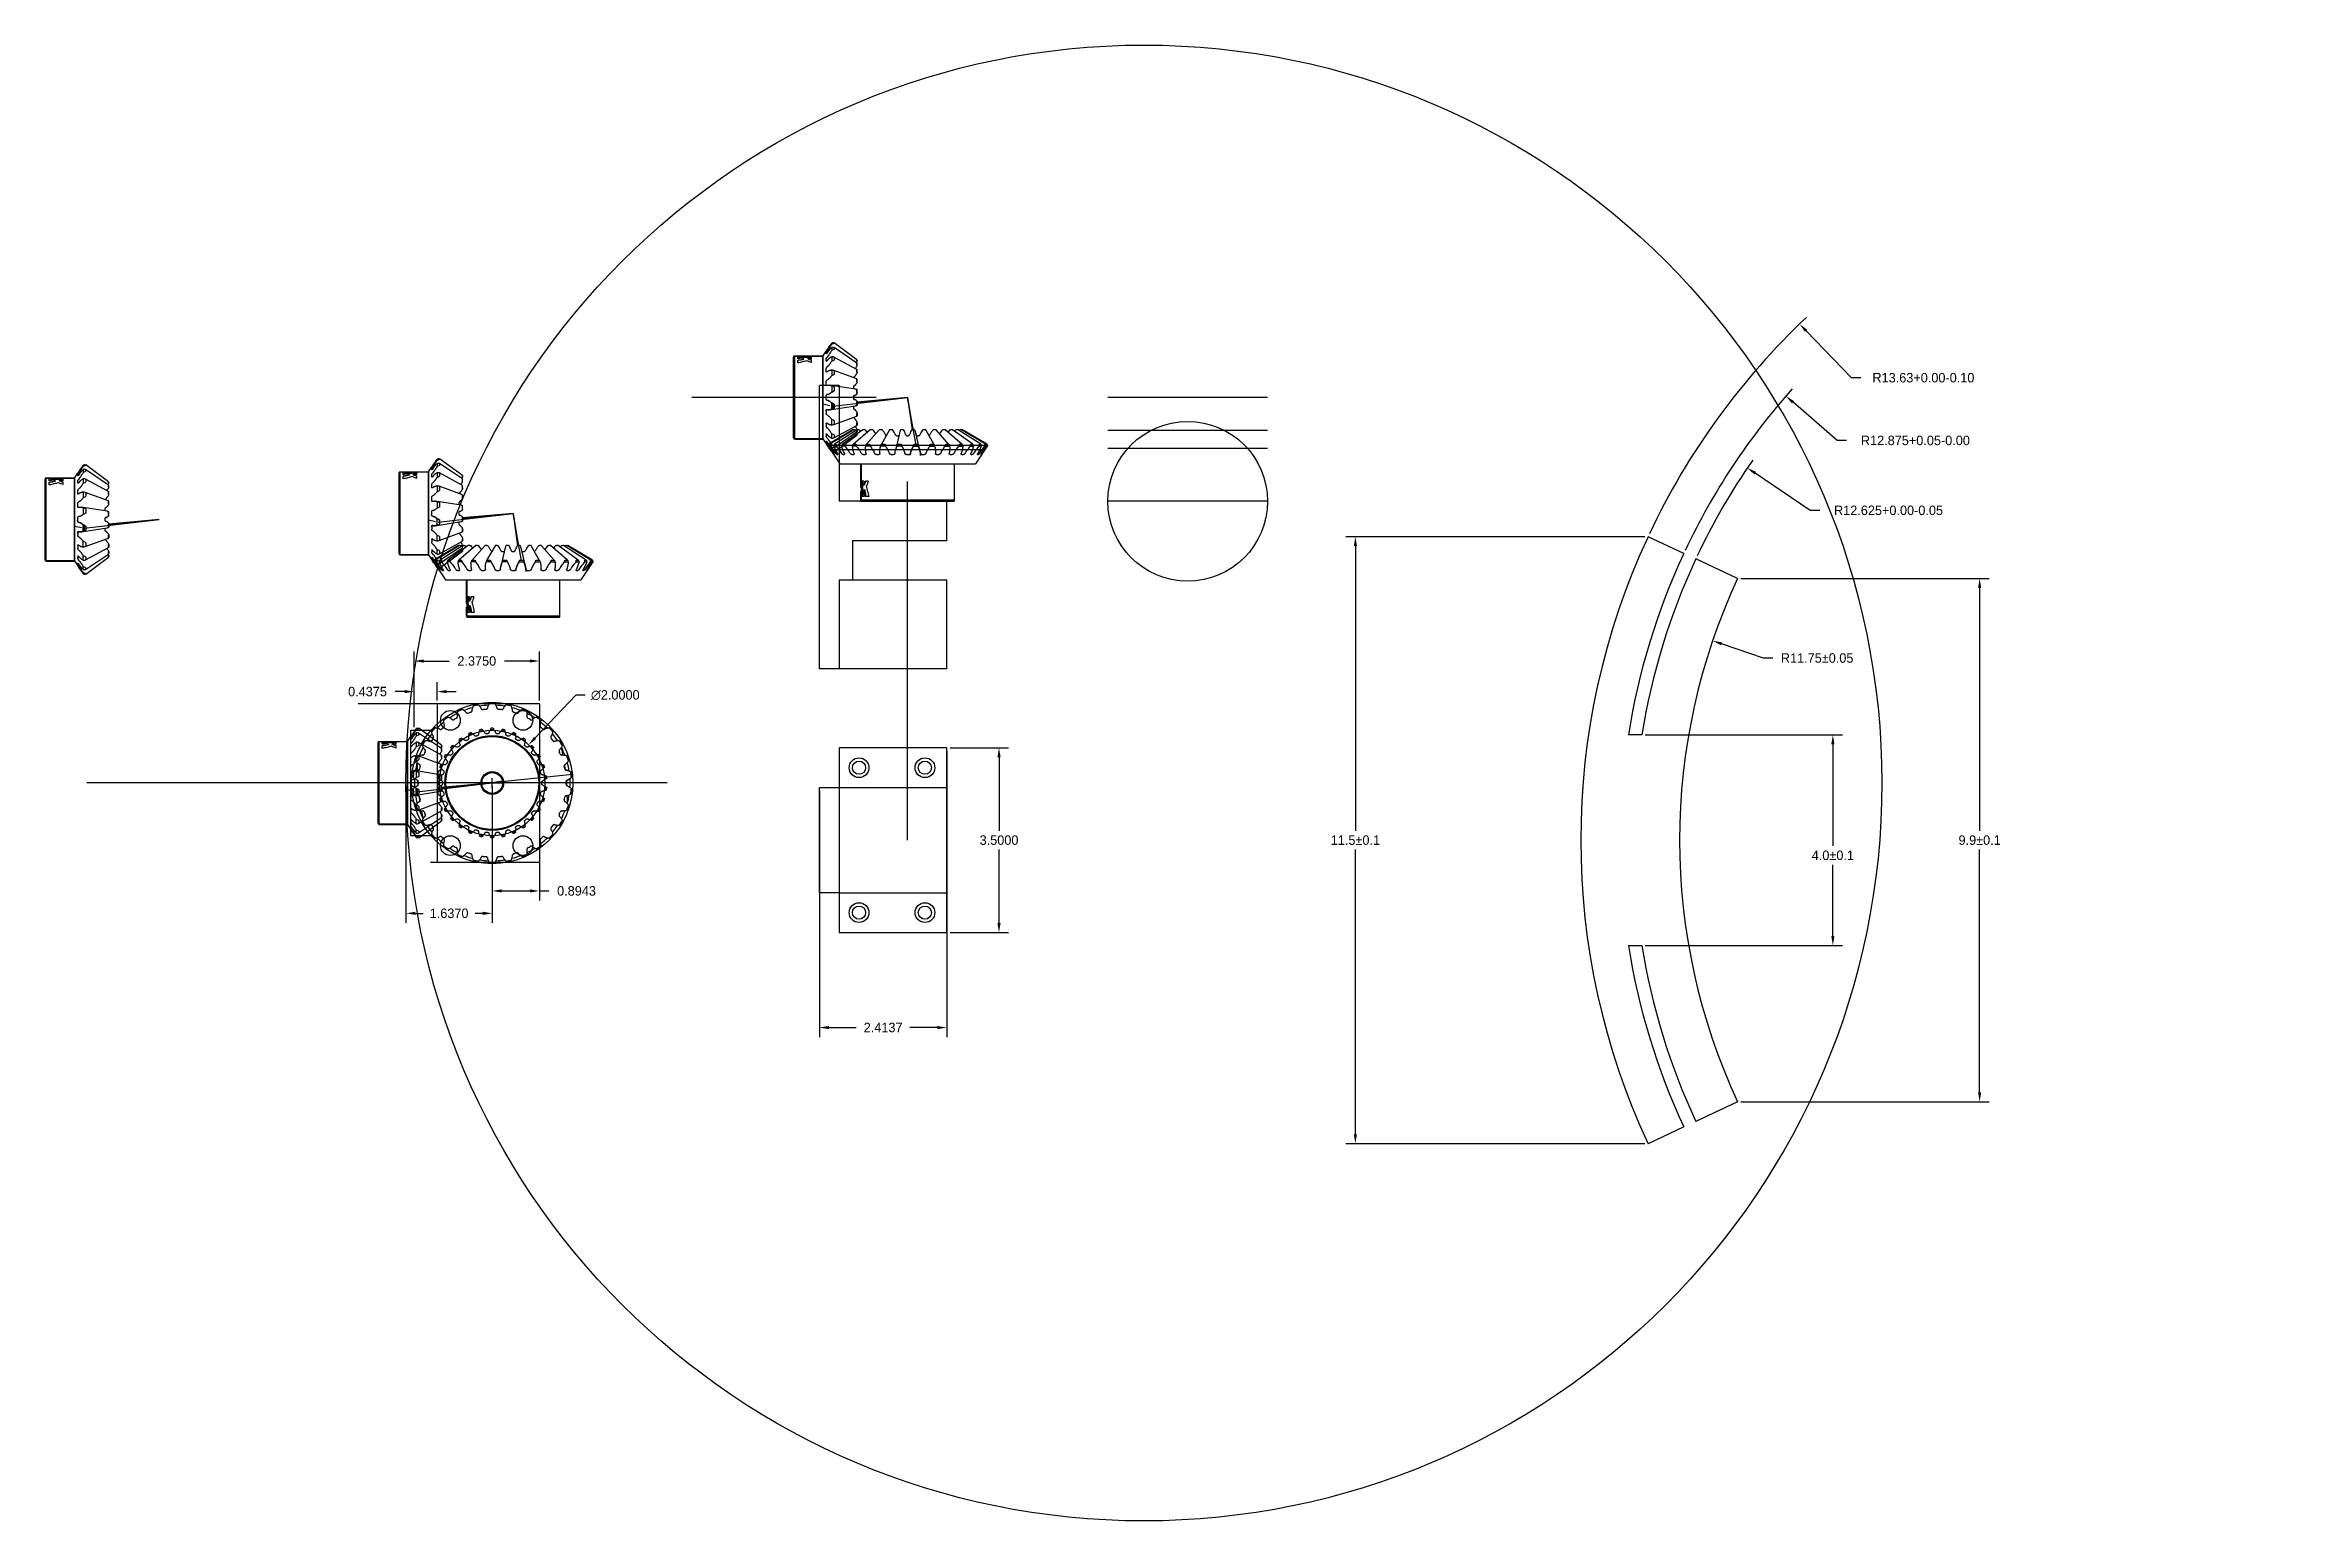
# Model space of a CAD drawing. Header units: inches. Extents: x -116 to 250, y -285 to 80.
# Drawn here: x 103.41 to 146.17, y 15.28 to 43.28 of the extents above; entities that cross this region are included whole.
import ezdxf

# ---------------------------------------------------------------- set-up
doc = ezdxf.new("R2010")
doc.units = ezdxf.units.IN
doc.header["$MEASUREMENT"] = 0
for name, color, linetype in [('LAY0001', 7, 'Continuous'), ('LAYER_CHAMFER_FEAT', 7, 'Continuous'), ('LAYER_CURVE', 7, 'Continuous'), ('LAYER_CUT_FEAT', 7, 'Continuous'), ('LAYER_FEATURE', 7, 'Continuous'), ('trajectories', 3, 'Continuous')]:
    doc.layers.add(name, color=color, linetype=linetype)
doc.dimstyles.get("Standard").update_dxf_attribs({"dimtxt": 0.18, "dimasz": 0.18, "dimexe": 0.18, "dimexo": 0.0625, "dimgap": 0.09, "dimtad": 0, "dimtih": 1, "dimtoh": 1, "dimdec": 4, "dimzin": 0, "dimdsep": 46, "dimtxsty": 'Standard', "dimcen": 0.09, "dimadec": 0, "dimazin": 0, "dimtfac": 1, "dimtdec": 4, "dimtofl": 0, "dimtmove": 0, "dimatfit": 3, "dimfxl": 1, "dimtolj": 1, "dimtzin": 0, "dimarcsym": 0})

msp = doc.modelspace()

# ---------------------------------------------------------------- blocks, each defined once
blk = doc.blocks.new('*D83')
at = {"layer": 'Defpoints', "color": 0, "transparency": 16777216}
for p in [(135.044, 31.982), (146.168, 28.199)]:
    blk.add_point(p, dxfattribs=at)
at = {"layer": 'trajectories', "color": 0, "lineweight": -2, "transparency": 16777216}
for p, q in [((136.008, 31.654), (135.214, 31.924)), ((136.188, 31.654), (136.008, 31.654))]:
    blk.add_line(p, q, dxfattribs=at)
at = {"layer": 'trajectories', "color": 0, "transparency": 16777216}
blk.add_solid([(135.224, 31.953), (135.205, 31.896), (135.044, 31.982)], dxfattribs=at)
at = {"layer": 'trajectories', "color": 0, "transparency": 16777216, "insert": (137.028, 31.654), "char_height": 0.18, "width": 1.73307, "attachment_point": 5}
blk.add_mtext('\\A1;R11.75%%P0.05', dxfattribs=at)
blk = doc.blocks.new('*D84')
at = {"layer": 'Defpoints', "color": 0, "transparency": 16777216}
for p in [(136.694, 37.991), (146.168, 28.199)]:
    blk.add_point(p, dxfattribs=at)
at = {"layer": 'trajectories', "color": 0, "lineweight": -2, "transparency": 16777216}
for p, q in [((137.679, 36.972), (136.819, 37.862)), ((137.859, 36.972), (137.679, 36.972))]:
    blk.add_line(p, q, dxfattribs=at)
blk.add_arc((146.168, 28.199), 13.625, 133.2977, 154.7372, dxfattribs=at)
at = {"layer": 'trajectories', "color": 0, "transparency": 16777216}
blk.add_solid([(136.841, 37.882), (136.798, 37.841), (136.694, 37.991)], dxfattribs=at)
at = {"layer": 'trajectories', "color": 0, "transparency": 16777216, "insert": (139.044, 36.972), "char_height": 0.18, "attachment_point": 5}
blk.add_mtext('\\A1;R13.63+0.00-0.10', dxfattribs=at)
blk = doc.blocks.new('*D85')
at = {"layer": 'Defpoints', "color": 0, "transparency": 16777216}
for p in [(135.704, 35.262), (146.168, 28.199)]:
    blk.add_point(p, dxfattribs=at)
at = {"layer": 'trajectories', "color": 0, "lineweight": -2, "transparency": 16777216}
for p, q in [((136.897, 34.456), (135.853, 35.161)), ((137.077, 34.456), (136.897, 34.456))]:
    blk.add_line(p, q, dxfattribs=at)
blk.add_arc((146.168, 28.199), 12.625, 145.1671, 154.7164, dxfattribs=at)
at = {"layer": 'trajectories', "color": 0, "transparency": 16777216}
blk.add_solid([(135.87, 35.186), (135.836, 35.136), (135.704, 35.262)], dxfattribs=at)
at = {"layer": 'trajectories', "color": 0, "transparency": 16777216, "insert": (138.382, 34.456), "char_height": 0.18, "attachment_point": 5}
blk.add_mtext('\\A1;R12.625+0.00-0.05', dxfattribs=at)
blk = doc.blocks.new('*D86')
at = {"layer": 'Defpoints', "color": 0, "transparency": 16777216}
for p in [(136.434, 36.625), (146.168, 28.199)]:
    blk.add_point(p, dxfattribs=at)
at = {"layer": 'trajectories', "color": 0, "lineweight": -2, "transparency": 16777216}
for p, q in [((137.407, 35.782), (136.57, 36.507)), ((137.587, 35.782), (137.407, 35.782))]:
    blk.add_line(p, q, dxfattribs=at)
blk.add_arc((146.168, 28.199), 12.875, 138.3195, 154.7219, dxfattribs=at)
at = {"layer": 'trajectories', "color": 0, "transparency": 16777216}
blk.add_solid([(136.589, 36.53), (136.55, 36.485), (136.434, 36.625)], dxfattribs=at)
at = {"layer": 'trajectories', "color": 0, "transparency": 16777216, "insert": (138.892, 35.782), "char_height": 0.18, "attachment_point": 5}
blk.add_mtext('\\A1;R12.875+0.05-0.00', dxfattribs=at)
blk = doc.blocks.new('*D89')
at = {"layer": 'Defpoints', "color": 0, "transparency": 16777216}
for p in [(133.703, 30.199), (133.703, 26.199), (137.326, 26.199)]:
    blk.add_point(p, dxfattribs=at)
at = {"layer": 'trajectories', "color": 0, "lineweight": -2, "transparency": 16777216}
for p, q in [((133.765, 30.199), (137.506, 30.199)), ((137.326, 30.019), (137.326, 28.091)), ((137.326, 26.379), (137.326, 27.731)), ((133.765, 26.199), (137.506, 26.199))]:
    blk.add_line(p, q, dxfattribs=at)
at = {"layer": 'trajectories', "color": 0, "transparency": 16777216}
for points in [[(137.296, 30.019), (137.356, 30.019), (137.326, 30.199)], [(137.296, 26.379), (137.356, 26.379), (137.326, 26.199)]]:
    blk.add_solid(points, dxfattribs=at)
at = {"layer": 'trajectories', "color": 0, "transparency": 16777216, "insert": (137.326, 27.911), "char_height": 0.18, "width": 0.66, "attachment_point": 5}
blk.add_mtext('\\A1;4.0%%P0.1', dxfattribs=at)
blk = doc.blocks.new('*D94')
at = {"layer": 'Defpoints', "color": 0, "transparency": 16777216}
for p in [(133.82, 33.957), (128.268, 22.441), (133.82, 22.441)]:
    blk.add_point(p, dxfattribs=at)
at = {"layer": 'trajectories', "color": 0, "lineweight": -2, "transparency": 16777216}
for p, q in [((133.757, 33.957), (128.088, 33.957)), ((128.268, 33.777), (128.268, 28.379)), ((128.268, 22.621), (128.268, 28.019)), ((133.757, 22.441), (128.088, 22.441))]:
    blk.add_line(p, q, dxfattribs=at)
at = {"layer": 'trajectories', "color": 0, "transparency": 16777216}
for points in [[(128.238, 33.777), (128.298, 33.777), (128.268, 33.957)], [(128.238, 22.621), (128.298, 22.621), (128.268, 22.441)]]:
    blk.add_solid(points, dxfattribs=at)
at = {"layer": 'trajectories', "color": 0, "transparency": 16777216, "insert": (128.268, 28.199), "char_height": 0.18, "width": 1.03534, "attachment_point": 5}
blk.add_mtext('\\A1;11.5%%P0.1', dxfattribs=at)
blk = doc.blocks.new('*D95')
at = {"layer": 'Defpoints', "color": 0, "transparency": 16777216}
for p in [(135.519, 33.165), (135.519, 23.233), (140.111, 23.233)]:
    blk.add_point(p, dxfattribs=at)
at = {"layer": 'trajectories', "color": 0, "lineweight": -2, "transparency": 16777216}
for p, q in [((135.582, 33.165), (140.291, 33.165)), ((140.111, 32.985), (140.111, 28.379)), ((140.111, 23.413), (140.111, 28.019)), ((135.582, 23.233), (140.291, 23.233))]:
    blk.add_line(p, q, dxfattribs=at)
at = {"layer": 'trajectories', "color": 0, "transparency": 16777216}
for points in [[(140.081, 32.985), (140.141, 32.985), (140.111, 33.165)], [(140.081, 23.413), (140.141, 23.413), (140.111, 23.233)]]:
    blk.add_solid(points, dxfattribs=at)
at = {"layer": 'trajectories', "color": 0, "transparency": 16777216, "insert": (140.111, 28.199), "char_height": 0.18, "attachment_point": 5}
blk.add_mtext('\\A1;9.9%%P0.1', dxfattribs=at)
blk = doc.blocks.new('*D98')
at = {"layer": 'Defpoints', "color": 0, "transparency": 16777216}
for p in [(120.515, 29.949), (118.101, 29.199), (120.515, 24.644)]:
    blk.add_point(p, dxfattribs=at)
at = {"layer": 'trajectories', "color": 0, "lineweight": -2, "transparency": 16777216}
for p, q in [((120.515, 29.886), (120.515, 24.464)), ((118.101, 29.136), (118.101, 24.464)), ((118.281, 24.644), (118.798, 24.644)), ((120.335, 24.644), (119.818, 24.644))]:
    blk.add_line(p, q, dxfattribs=at)
at = {"layer": 'trajectories', "color": 0, "transparency": 16777216}
for points in [[(118.281, 24.674), (118.281, 24.614), (118.101, 24.644)], [(120.335, 24.674), (120.335, 24.614), (120.515, 24.644)]]:
    blk.add_solid(points, dxfattribs=at)
at = {"layer": 'trajectories', "color": 0, "transparency": 16777216, "insert": (119.308, 24.644), "char_height": 0.18, "attachment_point": 5}
blk.add_mtext('\\A1;2.4137', dxfattribs=at)
blk = doc.blocks.new('*D99')
at = {"layer": 'Defpoints', "color": 0, "transparency": 16777216}
for p in [(120.515, 29.949), (120.515, 26.449), (121.507, 26.449)]:
    blk.add_point(p, dxfattribs=at)
at = {"layer": 'trajectories', "color": 0, "lineweight": -2, "transparency": 16777216}
for p, q in [((120.577, 29.949), (121.687, 29.949)), ((121.507, 29.769), (121.507, 28.379)), ((121.507, 26.629), (121.507, 28.019)), ((120.577, 26.449), (121.687, 26.449))]:
    blk.add_line(p, q, dxfattribs=at)
at = {"layer": 'trajectories', "color": 0, "transparency": 16777216}
for points in [[(121.477, 29.769), (121.537, 29.769), (121.507, 29.949)], [(121.477, 26.629), (121.537, 26.629), (121.507, 26.449)]]:
    blk.add_solid(points, dxfattribs=at)
at = {"layer": 'trajectories', "color": 0, "transparency": 16777216, "insert": (121.507, 28.199), "char_height": 0.18, "attachment_point": 5}
blk.add_mtext('\\A1;3.5000', dxfattribs=at)
blk = doc.blocks.new('*D108')
at = {"layer": 'Defpoints', "color": 0, "transparency": 16777216}
for p in [(112.581, 30.008), (111.203, 28.559)]:
    blk.add_point(p, dxfattribs=at)
at = {"layer": 'trajectories', "color": 0, "lineweight": -2, "transparency": 16777216}
for p, q in [((113.477, 30.95), (112.705, 30.139)), ((113.657, 30.95), (113.477, 30.95)), ((111.802, 29.284), (111.982, 29.284)), ((111.892, 29.194), (111.892, 29.374))]:
    blk.add_line(p, q, dxfattribs=at)
at = {"layer": 'trajectories', "color": 0, "transparency": 16777216}
blk.add_solid([(112.684, 30.159), (112.727, 30.118), (112.581, 30.008)], dxfattribs=at)
at = {"layer": 'trajectories', "color": 0, "transparency": 16777216, "insert": (114.227, 30.95), "char_height": 0.18, "attachment_point": 5}
blk.add_mtext('\\A1;∅2.0000', dxfattribs=at)
blk = doc.blocks.new('*D109')
at = {"layer": 'Defpoints', "color": 0, "transparency": 16777216}
for p in [(110.255, 29.284), (111.892, 29.284), (111.892, 26.811)]:
    blk.add_point(p, dxfattribs=at)
at = {"layer": 'trajectories', "color": 0, "lineweight": -2, "transparency": 16777216}
for p, q in [((110.255, 29.221), (110.255, 26.631)), ((111.892, 29.221), (111.892, 26.631)), ((110.435, 26.811), (110.579, 26.811)), ((111.712, 26.811), (111.569, 26.811))]:
    blk.add_line(p, q, dxfattribs=at)
at = {"layer": 'trajectories', "color": 0, "transparency": 16777216}
for points in [[(110.435, 26.841), (110.435, 26.781), (110.255, 26.811)], [(111.712, 26.841), (111.712, 26.781), (111.892, 26.811)]]:
    blk.add_solid(points, dxfattribs=at)
at = {"layer": 'trajectories', "color": 0, "transparency": 16777216, "insert": (111.074, 26.811), "char_height": 0.18, "attachment_point": 5}
blk.add_mtext('\\A1;1.6370', dxfattribs=at)
blk = doc.blocks.new('*D116')
at = {"layer": 'Defpoints', "color": 0, "transparency": 16777216}
for p in [(112.786, 31.598), (112.786, 30.784), (110.411, 30.284)]:
    blk.add_point(p, dxfattribs=at)
at = {"layer": 'trajectories', "color": 0, "lineweight": -2, "transparency": 16777216}
for p, q in [((110.411, 30.346), (110.411, 31.778)), ((112.786, 30.846), (112.786, 31.778)), ((110.591, 31.598), (111.074, 31.598)), ((112.606, 31.598), (112.124, 31.598))]:
    blk.add_line(p, q, dxfattribs=at)
at = {"layer": 'trajectories', "color": 0, "transparency": 16777216}
for points in [[(110.591, 31.628), (110.591, 31.568), (110.411, 31.598)], [(112.606, 31.628), (112.606, 31.568), (112.786, 31.598)]]:
    blk.add_solid(points, dxfattribs=at)
at = {"layer": 'trajectories', "color": 0, "transparency": 16777216, "insert": (111.599, 31.598), "char_height": 0.18, "attachment_point": 5}
blk.add_mtext('\\A1;2.3750', dxfattribs=at)
blk = doc.blocks.new('*D123')
at = {"layer": 'Defpoints', "color": 0, "transparency": 16777216}
for p in [(110.411, 31.017), (110.411, 30.784), (110.849, 30.784)]:
    blk.add_point(p, dxfattribs=at)
at = {"layer": 'trajectories', "color": 0, "lineweight": -2, "transparency": 16777216}
for p, q in [((110.231, 31.017), (110.051, 31.017)), ((110.411, 30.846), (110.411, 31.197)), ((110.849, 30.846), (110.849, 31.197)), ((111.029, 31.017), (111.209, 31.017))]:
    blk.add_line(p, q, dxfattribs=at)
at = {"layer": 'trajectories', "color": 0, "transparency": 16777216}
for points in [[(110.231, 31.047), (110.231, 30.987), (110.411, 31.017)], [(111.029, 31.047), (111.029, 30.987), (110.849, 31.017)]]:
    blk.add_solid(points, dxfattribs=at)
at = {"layer": 'trajectories', "color": 0, "transparency": 16777216, "insert": (109.526, 31.017), "char_height": 0.18, "attachment_point": 5}
blk.add_mtext('\\A1;0.4375', dxfattribs=at)
blk = doc.blocks.new('*D143')
at = {"layer": 'Defpoints', "color": 0, "transparency": 16777216}
for p in [(112.786, 30.784), (111.892, 29.284), (112.786, 27.236)]:
    blk.add_point(p, dxfattribs=at)
at = {"layer": 'trajectories', "color": 0, "lineweight": -2, "transparency": 16777216}
for p, q in [((112.786, 30.721), (112.786, 27.056)), ((111.892, 29.221), (111.892, 27.056)), ((112.072, 27.236), (112.606, 27.236)), ((112.786, 27.236), (112.966, 27.236))]:
    blk.add_line(p, q, dxfattribs=at)
at = {"layer": 'trajectories', "color": 0, "transparency": 16777216}
for points in [[(112.072, 27.266), (112.072, 27.206), (111.892, 27.236)], [(112.606, 27.266), (112.606, 27.206), (112.786, 27.236)]]:
    blk.add_solid(points, dxfattribs=at)
at = {"layer": 'trajectories', "color": 0, "transparency": 16777216, "insert": (113.491, 27.236), "char_height": 0.18, "attachment_point": 5}
blk.add_mtext('\\A1;0.8943', dxfattribs=at)

# ---------------------------------------------------------------- dimensions: what is measured, and where the dimension line sits
at = {"layer": 'trajectories'}
for mpoint, text, override, picture, middle in [((136.6941, 37.99094), '<>+0.00-0.10', {"dimdec": 2}, '*D84', (139.04449, 36.97248)), ((136.43353, 36.62527), '<>+0.05-0.00', {"dimdec": 3}, '*D86', (138.89224, 35.78243)), ((135.70353, 35.2617), '<>+0.00-0.05', {"dimdec": 3}, '*D85', (138.38176, 34.45637)), ((135.04385, 31.98212), '<>%%P0.05', {"dimdec": 2}, '*D83', (137.02843, 31.65409))]:
    dim = msp.add_radius_dim(center=(146.16816, 28.19897), mpoint=mpoint, text=text, dimstyle='Standard', override=override, dxfattribs=at)
    dim.commit()
    dim.dimension.update_dxf_attribs({"geometry": picture, "text_midpoint": middle, "dimtype": 164})
for base, p1, p2, picture, middle in [((128.26837, 22.44079), (133.81972, 33.95714), (133.81972, 22.44079), '*D94', (128.26837, 28.19897)), ((140.11086, 23.2332), (135.51904, 33.16473), (135.51904, 23.2332), '*D95', (140.11086, 28.19897))]:
    dim = msp.add_linear_dim(base=base, p1=p1, p2=p2, angle=90, text='<>%%P0.1', dimstyle='Standard', override={"dimdec": 1}, dxfattribs=at)
    dim.commit()
    dim.dimension.update_dxf_attribs({"geometry": picture, "text_midpoint": middle})
for base, p1, p2, picture, middle in [((112.78638, 31.59784), (110.41138, 30.28373), (112.78638, 30.78373), '*D116', (111.59888, 31.59784)), ((110.41138, 31.01673), (110.84888, 30.78373), (110.41138, 30.78373), '*D123', (109.52638, 31.01673)), ((112.7863803005, 27.2358051271), (111.8921303005, 29.2837283286), (112.7863803005, 30.7837283286), '*D143', (113.4913803005, 27.2358051271)), ((120.51457, 24.6444), (118.10084, 29.19897), (120.51457, 29.94897), '*D98', (119.30771, 24.6444)), ((111.89213, 26.81149), (110.25513, 29.28373), (111.89213, 29.28373), '*D109', (111.07363, 26.81149))]:
    dim = msp.add_linear_dim(base=base, p1=p1, p2=p2, dimstyle='Standard', dxfattribs=at)
    dim.commit()
    dim.dimension.update_dxf_attribs({"geometry": picture, "text_midpoint": middle})
dim = msp.add_diameter_dim_2p(p1=(111.20286, 28.55922), p2=(112.5814, 30.00823), dimstyle='Standard', dxfattribs=at)
dim.commit()
dim.dimension.update_dxf_attribs({"geometry": '*D108', "text_midpoint": (114.22746, 30.9501), "dimtype": 163})
dim = msp.add_linear_dim(base=(121.50724, 26.44897), p1=(120.51457, 29.94897), p2=(120.51457, 26.44897), angle=90, dimstyle='Standard', dxfattribs=at)
dim.commit()
dim.dimension.update_dxf_attribs({"geometry": '*D99', "text_midpoint": (121.50724, 28.19897)})
dim = msp.add_linear_dim(base=(137.32587, 26.19897), p1=(133.70258, 30.19897), p2=(133.70258, 26.19897), angle=90, text='<>%%P0.1', dimstyle='Standard', override={"dimdec": 1}, dxfattribs=at)
dim.commit()
dim.dimension.update_dxf_attribs({"geometry": '*D89', "text_midpoint": (137.32587, 27.91105), "dimtype": 160})

# ---------------------------------------------------------------- linework, layer by layer
at = {"color": 7, "linetype": 'Continuous'}
for p, q in [((118.81007, 37.31413), (118.37887, 37.63493)), ((117.6318, 37.38472), (117.7792, 37.38472)), ((117.68692, 37.37419), (117.68692, 37.38456)), ((117.68692, 37.33213), (117.68692, 37.36805)), ((117.68692, 37.25478), (117.68692, 37.30555)), ((117.7792, 37.38472), (117.7792, 37.37985)), ((117.84071, 37.38078), (117.7792, 37.38078)), ((117.80482, 37.32771), (117.80482, 37.32346)), ((117.84071, 37.38472), (118.16566, 37.38472)), ((117.84071, 37.38472), (117.84071, 37.38013)), ((117.87793, 37.33574), (117.87793, 37.33992)), ((117.8784, 37.33507), (117.87793, 37.33574)), ((117.94836, 37.37304), (117.94836, 37.38465)), ((117.94836, 37.33388), (117.94836, 37.36998)), ((117.94836, 37.26063), (117.94836, 37.30782)), ((118.22891, 37.47872), (118.22891, 37.4792)), ((118.22892, 37.4787), (118.22891, 37.47872)), ((118.22891, 37.42658), (118.22891, 37.44458)), ((118.22891, 37.29327), (118.22891, 37.3275)), ((118.22906, 37.47881), (118.22892, 37.4787)), ((118.26352, 37.52934), (118.24306, 37.49872)), ((118.26352, 37.50147), (118.24306, 37.47176)), ((118.26352, 37.46598), (118.24306, 37.43744)), ((118.26352, 37.38509), (118.24306, 37.3592)), ((118.26352, 37.31759), (118.24306, 37.29393)), ((118.81066, 37.12595), (118.37488, 37.3652)), ((118.81025, 37.25165), (118.37755, 37.54557)), ((118.22891, 37.09183), (118.22891, 37.13895)), ((118.22891, 36.84199), (118.22891, 36.89738)), ((118.26352, 37.1916), (118.24306, 37.17207)), ((118.26352, 37.0987), (118.24306, 37.08222)), ((118.26352, 36.93993), (118.24306, 36.92867)), ((118.26352, 36.83072), (118.24306, 36.82305)), ((118.78487, 36.75376), (118.29168, 36.8318)), ((118.81137, 36.9496), (118.37023, 37.11112)), ((118.74299, 36.78991), (118.74299, 36.76829)), ((118.76608, 36.99381), (118.75706, 36.98519)), ((118.76608, 36.8259), (118.75706, 36.82094)), ((118.22891, 36.5682), (118.22891, 36.62643)), ((118.22891, 36.35264), (118.22891, 36.29725)), ((118.26352, 36.65473), (118.24306, 36.65284)), ((118.26352, 36.5399), (118.24306, 36.54179)), ((118.26352, 36.36391), (118.24306, 36.37158)), ((118.74299, 36.60868), (118.74299, 36.58595)), ((118.74299, 36.42634), (118.74299, 36.40472)), ((118.74393, 36.4344), (118.78487, 36.44088)), ((118.76608, 36.63562), (118.75706, 36.63479)), ((118.76608, 36.55901), (118.75706, 36.55984)), ((118.76608, 36.36873), (118.75706, 36.3737)), ((118.22891, 36.1028), (118.22891, 36.05568)), ((118.26352, 36.2547), (118.24306, 36.26596)), ((118.26352, 36.09593), (118.24306, 36.11241)), ((118.26352, 36.00304), (118.24306, 36.02256)), ((118.73609, 35.98582), (118.2695, 35.71083)), ((118.75492, 35.98581), (118.29698, 35.71088)), ((118.37023, 36.08352), (118.81137, 36.24503)), ((118.37488, 35.82944), (118.81066, 36.06869)), ((118.37755, 35.64906), (118.81025, 35.94298)), ((118.81784, 35.98575), (118.3875, 35.71038)), ((118.92217, 35.98564), (118.53804, 35.70966)), ((119.06329, 35.98545), (118.74168, 35.70839)), ((118.76608, 36.20082), (118.75706, 36.20944)), ((118.79729, 35.97262), (118.79114, 35.98067)), ((119.23493, 35.98511), (118.98951, 35.70615)), ((119.4294, 35.98449), (119.27083, 35.70211)), ((119.6178, 35.92374), (119.54099, 35.59151)), ((119.93872, 35.88288), (119.92927, 35.92374)), ((120.27625, 35.70211), (120.11767, 35.98449)), ((120.55756, 35.70615), (120.31214, 35.98511)), ((120.80539, 35.70839), (120.48378, 35.98545)), ((121.00903, 35.70966), (120.6249, 35.98564)), ((121.15957, 35.71038), (120.72924, 35.98575)), ((120.75593, 35.98067), (120.74978, 35.97262)), ((121.2501, 35.71088), (120.79215, 35.98581)), ((121.2774, 35.71093), (120.81099, 35.98582)), ((118.22891, 35.90136), (118.22891, 35.86713)), ((118.22891, 35.76805), (118.22891, 35.75005)), ((118.22891, 35.71591), (118.22892, 35.71593)), ((118.22891, 35.71591), (118.22891, 35.71543)), ((118.22892, 35.71593), (118.22948, 35.71532)), ((118.26352, 35.87704), (118.24306, 35.90071)), ((118.26352, 35.80954), (118.24306, 35.83543)), ((118.26352, 35.72865), (118.24306, 35.75719)), ((118.26352, 35.69316), (118.24306, 35.72287)), ((118.26352, 35.66529), (118.24306, 35.69592)), ((118.2695, 35.71083), (118.2627, 35.67724)), ((118.2627, 35.67724), (118.48797, 35.33747)), ((118.26345, 35.67724), (118.2627, 35.67724)), ((118.26757, 35.69853), (118.26345, 35.67724)), ((118.26345, 35.67724), (118.3594, 35.53612)), ((118.26974, 35.71082), (118.26757, 35.69853)), ((118.2695, 35.71083), (118.26974, 35.71082)), ((118.30639, 35.67724), (118.28651, 35.67724)), ((118.29672, 35.71073), (118.29701, 35.71082)), ((118.29701, 35.71082), (118.30819, 35.71082)), ((118.309, 35.69853), (118.30639, 35.67724)), ((118.41345, 35.67724), (118.37456, 35.67724)), ((118.37594, 35.51463), (118.38084, 35.51463)), ((118.37887, 35.5597), (118.81007, 35.88051)), ((118.38107, 35.51471), (118.38084, 35.51463)), ((118.3875, 35.71038), (118.38882, 35.71082)), ((118.38882, 35.71082), (118.41068, 35.71082)), ((118.43212, 35.51463), (118.44661, 35.51463)), ((118.44834, 35.5152), (118.44661, 35.51463)), ((118.57995, 35.67724), (118.52376, 35.67724)), ((118.54114, 35.71082), (118.57274, 35.71082)), ((118.54692, 35.51463), (118.57037, 35.51463)), ((118.71534, 35.51463), (118.74672, 35.51463)), ((118.79861, 35.67724), (118.72757, 35.67724)), ((118.74732, 35.71082), (118.78728, 35.71082)), ((118.93, 35.51463), (118.96794, 35.51463)), ((119.05989, 35.67724), (118.9771, 35.67724)), ((118.99836, 35.71082), (119.04492, 35.71082)), ((119.18153, 35.51463), (119.22437, 35.51463)), ((119.35235, 35.67724), (119.26143, 35.67724)), ((119.28327, 35.71082), (119.3344, 35.71082)), ((119.45894, 35.51463), (119.50481, 35.51463)), ((119.53199, 35.53612), (119.53155, 35.5332)), ((119.66323, 35.67724), (119.56815, 35.67724)), ((119.57096, 35.87234), (119.58547, 35.87234)), ((119.58961, 35.71082), (119.64308, 35.71082)), ((119.75009, 35.51463), (119.79698, 35.51463)), ((119.76612, 35.87234), (119.78096, 35.87234)), ((119.88385, 35.67724), (119.97892, 35.67724)), ((119.90399, 35.71082), (119.95746, 35.71082)), ((119.9616, 35.87234), (119.97612, 35.87234)), ((120.01552, 35.5332), (120.01508, 35.53612)), ((120.04227, 35.51463), (120.08814, 35.51463)), ((120.19472, 35.67724), (120.28564, 35.67724)), ((120.21267, 35.71082), (120.2638, 35.71082)), ((120.3227, 35.51463), (120.36554, 35.51463)), ((120.48718, 35.67724), (120.56997, 35.67724)), ((120.50215, 35.71082), (120.54871, 35.71082)), ((120.57913, 35.51463), (120.61707, 35.51463)), ((120.74846, 35.67724), (120.8195, 35.67724)), ((120.7598, 35.71082), (120.79975, 35.71082)), ((120.80036, 35.51463), (120.83173, 35.51463)), ((120.96713, 35.67724), (121.02332, 35.67724)), ((120.97433, 35.71082), (121.00593, 35.71082)), ((120.9767, 35.51463), (121.00015, 35.51463)), ((121.28438, 35.67724), (121.05911, 35.33747)), ((121.10047, 35.51463), (121.09873, 35.5152)), ((121.10047, 35.51463), (121.11496, 35.51463)), ((121.13363, 35.67724), (121.17251, 35.67724)), ((121.13639, 35.71082), (121.15826, 35.71082)), ((121.15826, 35.71082), (121.15957, 35.71038)), ((121.16623, 35.51463), (121.166, 35.51471)), ((121.16623, 35.51463), (121.17114, 35.51463)), ((121.18768, 35.53612), (121.28362, 35.67724)), ((121.24068, 35.67724), (121.23807, 35.69853)), ((121.23888, 35.71082), (121.25006, 35.71082)), ((121.24068, 35.67724), (121.26056, 35.67724)), ((121.25006, 35.71082), (121.25036, 35.71073)), ((121.27733, 35.71082), (121.27757, 35.71083)), ((121.27951, 35.69853), (121.27733, 35.71082)), ((121.27757, 35.71083), (121.28438, 35.67724)), ((121.28362, 35.67724), (121.27951, 35.69853)), ((121.28362, 35.67724), (121.28438, 35.67724)), ((103.43263, 35.07006), (103.58003, 35.07006)), ((103.48775, 35.05953), (103.48775, 35.0699)), ((103.58003, 35.07006), (103.58003, 35.06519)), ((103.64154, 35.06612), (103.58003, 35.06612)), ((103.64154, 35.07006), (103.96649, 35.07006)), ((103.64154, 35.07006), (103.64154, 35.06547)), ((103.74919, 35.05838), (103.74919, 35.06999)), ((104.02974, 35.16406), (104.02974, 35.16454)), ((104.02975, 35.16404), (104.02974, 35.16406)), ((104.02974, 35.11192), (104.02974, 35.12992)), ((104.02989, 35.16415), (104.02975, 35.16404)), ((104.06435, 35.21468), (104.04389, 35.18406)), ((104.06435, 35.18681), (104.04389, 35.1571)), ((104.06435, 35.15132), (104.04389, 35.12278)), ((104.06435, 35.07043), (104.04389, 35.04454)), ((104.61108, 34.93699), (104.17838, 35.23091)), ((104.6109, 34.99947), (104.1797, 35.32027)), ((110.14765, 35.18587), (110.29505, 35.18587)), ((110.20277, 35.17534), (110.20277, 35.18571)), ((110.20277, 35.13328), (110.20277, 35.1692)), ((110.20277, 35.05593), (110.20277, 35.1067)), ((110.29505, 35.18587), (110.29505, 35.181)), ((110.35656, 35.18193), (110.29505, 35.18193)), ((110.32067, 35.12886), (110.32067, 35.12461)), ((110.35656, 35.18587), (110.68151, 35.18587)), ((110.35656, 35.18587), (110.35656, 35.18128)), ((110.39378, 35.13689), (110.39378, 35.14107)), ((110.39425, 35.13622), (110.39378, 35.13689)), ((110.46421, 35.17419), (110.46421, 35.1858)), ((110.46421, 35.13503), (110.46421, 35.17113)), ((110.46421, 35.06178), (110.46421, 35.10897)), ((110.74476, 35.27987), (110.74476, 35.28035)), ((110.74477, 35.27985), (110.74476, 35.27987)), ((110.74476, 35.22773), (110.74476, 35.24573)), ((110.74476, 35.09442), (110.74476, 35.12865)), ((110.74491, 35.27996), (110.74477, 35.27985)), ((110.77937, 35.33049), (110.75891, 35.29987)), ((110.77937, 35.30262), (110.75891, 35.27291)), ((110.77937, 35.26713), (110.75891, 35.23859)), ((110.77937, 35.18624), (110.75891, 35.16035)), ((110.77937, 35.11874), (110.75891, 35.09507)), ((111.32651, 34.9271), (110.89073, 35.16635)), ((111.3261, 35.0528), (110.8934, 35.34672)), ((111.32592, 35.11528), (110.89472, 35.43608)), ((118.48797, 35.33747), (121.05911, 35.33747)), ((118.88771, 34.89041), (118.88771, 35.33747)), ((103.48775, 35.01747), (103.48775, 35.05339)), ((103.48775, 34.94012), (103.48775, 34.99089)), ((103.60565, 35.01305), (103.60565, 35.0088)), ((103.67876, 35.02108), (103.67876, 35.02526)), ((103.67923, 35.02041), (103.67876, 35.02108)), ((103.74919, 35.01922), (103.74919, 35.05532)), ((103.74919, 34.94597), (103.74919, 34.99316)), ((104.02974, 34.97861), (104.02974, 35.01284)), ((104.02974, 34.77717), (104.02974, 34.82429)), ((104.06435, 35.00293), (104.04389, 34.97926)), ((104.06435, 34.87694), (104.04389, 34.85741)), ((104.06435, 34.78404), (104.04389, 34.76756)), ((104.6122, 34.63494), (104.17106, 34.79646)), ((104.61149, 34.81129), (104.17571, 35.05054)), ((104.56691, 34.67915), (104.55789, 34.67053)), ((110.74476, 34.89298), (110.74476, 34.9401)), ((110.74476, 34.64314), (110.74476, 34.69853)), ((110.77937, 34.99275), (110.75891, 34.97322)), ((110.77937, 34.89985), (110.75891, 34.88337)), ((110.77937, 34.74108), (110.75891, 34.72982)), ((111.32722, 34.75075), (110.88608, 34.91227)), ((111.28193, 34.79496), (111.27291, 34.78634)), ((118.88771, 34.89041), (118.89288, 34.89041)), ((118.88771, 34.6485), (118.88771, 34.8212)), ((118.88771, 34.8212), (118.89318, 34.8212)), ((118.90084, 35.01152), (118.88779, 35.01152)), ((118.88789, 34.71739), (118.88875, 34.8212)), ((118.89955, 34.71739), (118.88789, 34.71739)), ((118.89214, 34.89041), (118.89214, 34.8212)), ((118.89318, 34.8212), (118.89232, 34.71739)), ((118.9449, 35.01152), (118.90428, 35.01152)), ((118.94687, 34.71739), (118.90646, 34.71739)), ((118.93811, 34.93227), (118.93886, 34.9328)), ((118.94281, 34.93227), (118.93811, 34.93227)), ((118.94356, 34.9328), (118.94281, 34.93227)), ((118.95185, 34.85003), (118.95662, 34.85003)), ((119.02731, 35.01152), (118.97422, 35.01152)), ((119.03389, 34.71739), (118.97677, 34.71739)), ((104.02974, 34.52733), (104.02974, 34.58272)), ((104.02974, 34.25354), (104.02974, 34.31177)), ((104.06435, 34.62527), (104.04389, 34.61401)), ((104.06435, 34.51606), (104.04389, 34.50839)), ((104.06435, 34.34007), (104.04389, 34.33818)), ((104.06435, 34.22524), (104.04389, 34.22713)), ((104.5857, 34.4391), (104.09251, 34.51714)), ((104.54382, 34.47525), (104.54382, 34.45363)), ((104.54382, 34.29402), (104.54382, 34.27129)), ((104.56691, 34.51124), (104.55789, 34.50628)), ((104.56691, 34.32096), (104.55789, 34.32013)), ((104.56691, 34.24435), (104.55789, 34.24518)), ((110.74476, 34.36935), (110.74476, 34.42758)), ((110.77937, 34.63187), (110.75891, 34.6242)), ((110.77937, 34.45588), (110.75891, 34.45399)), ((110.77937, 34.34105), (110.75891, 34.34294)), ((111.30072, 34.55491), (110.80753, 34.63295)), ((111.25884, 34.59106), (111.25884, 34.56944)), ((111.25884, 34.40983), (111.25884, 34.3871)), ((111.25884, 34.22749), (111.25884, 34.20587)), ((111.25978, 34.23555), (111.30072, 34.24202)), ((111.28193, 34.62705), (111.27291, 34.62209)), ((111.28193, 34.43677), (111.27291, 34.43594)), ((111.28193, 34.36016), (111.27291, 34.36099)), ((104.02974, 34.03798), (104.02974, 33.98259)), ((104.02974, 33.78814), (104.02974, 33.74102)), ((104.06435, 34.04925), (104.04389, 34.05692)), ((104.06435, 33.94004), (104.04389, 33.9513)), ((104.06435, 33.78127), (104.04389, 33.79775)), ((104.17106, 33.76885), (104.6122, 33.93037)), ((104.54382, 34.11168), (104.54382, 34.09006)), ((104.54476, 34.11974), (104.5857, 34.12621)), ((104.56691, 34.05407), (104.55789, 34.05903)), ((104.56691, 33.88616), (104.55789, 33.89478)), ((110.74476, 34.15379), (110.74476, 34.0984)), ((110.74476, 33.90395), (110.74476, 33.85683)), ((110.77937, 34.16506), (110.75891, 34.17273)), ((110.77937, 34.05585), (110.75891, 34.06711)), ((110.77937, 33.89708), (110.75891, 33.91356)), ((110.77937, 33.80419), (110.75891, 33.82371)), ((111.25194, 33.78697), (110.78535, 33.51198)), ((111.27077, 33.78696), (110.81283, 33.51203)), ((110.88608, 33.88467), (111.32722, 34.04618)), ((110.89073, 33.63058), (111.32651, 33.86983)), ((111.33368, 33.7869), (110.90335, 33.51153)), ((111.43802, 33.78679), (111.05389, 33.51081)), ((111.57914, 33.7866), (111.25753, 33.50954)), ((111.28193, 34.16988), (111.27291, 34.17484)), ((111.28193, 34.00197), (111.27291, 34.01059)), ((111.31314, 33.77377), (111.30699, 33.78182)), ((111.75078, 33.78626), (111.50536, 33.5073)), ((111.94525, 33.78564), (111.78668, 33.50326)), ((112.7921, 33.50326), (112.63352, 33.78564)), ((113.07341, 33.5073), (112.82799, 33.78626)), ((113.32124, 33.50954), (112.99963, 33.7866)), ((113.52488, 33.51081), (113.14075, 33.78679)), ((113.67542, 33.51153), (113.24509, 33.7869)), ((113.27178, 33.78182), (113.26563, 33.77377)), ((113.76595, 33.51203), (113.308, 33.78696)), ((113.79325, 33.51208), (113.32684, 33.78697)), ((104.02974, 33.5867), (104.02974, 33.55247)), ((104.02974, 33.45339), (104.02974, 33.43539)), ((104.02974, 33.40125), (104.02975, 33.40127)), ((104.02974, 33.40125), (104.02974, 33.40077)), ((104.02975, 33.40127), (104.03031, 33.40066)), ((104.06435, 33.68837), (104.04389, 33.7079)), ((104.06435, 33.56238), (104.04389, 33.58605)), ((104.06435, 33.49488), (104.04389, 33.52077)), ((104.06435, 33.41399), (104.04389, 33.44253)), ((104.06435, 33.3785), (104.04389, 33.40821)), ((104.06435, 33.35063), (104.04389, 33.38126)), ((104.17571, 33.51477), (104.61149, 33.75402)), ((104.17838, 33.3344), (104.61108, 33.62832)), ((104.1797, 33.24504), (104.6109, 33.56584)), ((110.74476, 33.70251), (110.74476, 33.66828)), ((110.74476, 33.5692), (110.74476, 33.5512)), ((110.74476, 33.51706), (110.74477, 33.51708)), ((110.74476, 33.51706), (110.74476, 33.51658)), ((110.74477, 33.51708), (110.74533, 33.51647)), ((110.77937, 33.67819), (110.75891, 33.70186)), ((110.77937, 33.61069), (110.75891, 33.63658)), ((110.77937, 33.5298), (110.75891, 33.55834)), ((110.77937, 33.49431), (110.75891, 33.52402)), ((110.77937, 33.46644), (110.75891, 33.49707)), ((110.78535, 33.51198), (110.77855, 33.47839)), ((110.77855, 33.47839), (111.00382, 33.13862)), ((110.7793, 33.47839), (110.77855, 33.47839)), ((110.78342, 33.49968), (110.7793, 33.47839)), ((110.7793, 33.47839), (110.87524, 33.33727)), ((110.78559, 33.51197), (110.78342, 33.49968)), ((110.78535, 33.51198), (110.78559, 33.51197)), ((110.82224, 33.47839), (110.80236, 33.47839)), ((110.81257, 33.51188), (110.81286, 33.51197)), ((110.81286, 33.51197), (110.82404, 33.51197)), ((110.82485, 33.49968), (110.82224, 33.47839)), ((110.9293, 33.47839), (110.89041, 33.47839)), ((110.8934, 33.45021), (111.3261, 33.74413)), ((110.89472, 33.36085), (111.32592, 33.68165)), ((110.90335, 33.51153), (110.90467, 33.51197)), ((110.90467, 33.51197), (110.92653, 33.51197)), ((111.0958, 33.47839), (111.03961, 33.47839)), ((111.05699, 33.51197), (111.08859, 33.51197)), ((111.31446, 33.47839), (111.24342, 33.47839)), ((111.26317, 33.51197), (111.30313, 33.51197)), ((111.57574, 33.47839), (111.49295, 33.47839)), ((111.51421, 33.51197), (111.56077, 33.51197)), ((111.8682, 33.47839), (111.77728, 33.47839)), ((111.79912, 33.51197), (111.85025, 33.51197)), ((112.13365, 33.72489), (112.05684, 33.39266)), ((112.17908, 33.47839), (112.084, 33.47839)), ((112.08681, 33.67349), (112.10132, 33.67349)), ((112.10546, 33.51197), (112.15893, 33.51197)), ((112.28197, 33.67349), (112.29681, 33.67349)), ((112.3997, 33.47839), (112.49477, 33.47839)), ((112.41984, 33.51197), (112.47331, 33.51197)), ((112.45457, 33.68403), (112.44512, 33.72489)), ((112.47745, 33.67349), (112.49197, 33.67349)), ((112.71057, 33.47839), (112.80149, 33.47839)), ((112.72852, 33.51197), (112.77965, 33.51197)), ((113.00303, 33.47839), (113.08582, 33.47839)), ((113.018, 33.51197), (113.06456, 33.51197)), ((113.26431, 33.47839), (113.33535, 33.47839)), ((113.27565, 33.51197), (113.3156, 33.51197)), ((113.48298, 33.47839), (113.53917, 33.47839)), ((113.49018, 33.51197), (113.52178, 33.51197)), ((113.80023, 33.47839), (113.57496, 33.13862)), ((113.64948, 33.47839), (113.68836, 33.47839)), ((113.65224, 33.51197), (113.67411, 33.51197)), ((113.67411, 33.51197), (113.67542, 33.51153)), ((113.70353, 33.33727), (113.79947, 33.47839)), ((113.75653, 33.47839), (113.75392, 33.49968)), ((113.75473, 33.51197), (113.76591, 33.51197)), ((113.75653, 33.47839), (113.77641, 33.47839)), ((113.76591, 33.51197), (113.76621, 33.51188)), ((113.79318, 33.51197), (113.79342, 33.51198)), ((113.79536, 33.49968), (113.79318, 33.51197)), ((113.79342, 33.51198), (113.80023, 33.47839)), ((113.79947, 33.47839), (113.79536, 33.49968)), ((113.79947, 33.47839), (113.80023, 33.47839)), ((110.89179, 33.31578), (110.89669, 33.31578)), ((110.89692, 33.31586), (110.89669, 33.31578)), ((110.94797, 33.31578), (110.96246, 33.31578)), ((110.96419, 33.31635), (110.96246, 33.31578)), ((111.00382, 33.13862), (113.57496, 33.13862)), ((111.06277, 33.31578), (111.08622, 33.31578)), ((111.23119, 33.31578), (111.26257, 33.31578)), ((111.40356, 32.69156), (111.40356, 33.13862)), ((111.44585, 33.31578), (111.48379, 33.31578)), ((111.69738, 33.31578), (111.74022, 33.31578)), ((111.97479, 33.31578), (112.02066, 33.31578)), ((112.04784, 33.33727), (112.0474, 33.33434)), ((112.26594, 33.31578), (112.31283, 33.31578)), ((112.53137, 33.33434), (112.53093, 33.33727)), ((112.55812, 33.31578), (112.60399, 33.31578)), ((112.83855, 33.31578), (112.88139, 33.31578)), ((113.09498, 33.31578), (113.13292, 33.31578)), ((113.31621, 33.31578), (113.34758, 33.31578)), ((113.49255, 33.31578), (113.516, 33.31578)), ((113.61631, 33.31578), (113.61458, 33.31635)), ((113.61631, 33.31578), (113.63081, 33.31578)), ((113.68208, 33.31578), (113.68185, 33.31586)), ((113.68208, 33.31578), (113.68699, 33.31578)), ((111.40356, 32.69156), (111.40873, 32.69156)), ((111.40356, 32.44965), (111.40356, 32.62235)), ((111.40356, 32.62235), (111.40903, 32.62235)), ((111.41669, 32.81267), (111.40364, 32.81267)), ((111.40374, 32.51854), (111.4046, 32.62235)), ((111.4154, 32.51854), (111.40374, 32.51854)), ((111.40799, 32.69156), (111.40799, 32.62235)), ((111.40903, 32.62235), (111.40817, 32.51854)), ((111.46075, 32.81267), (111.42013, 32.81267)), ((111.46272, 32.51854), (111.42231, 32.51854)), ((111.45396, 32.73342), (111.45471, 32.73395)), ((111.45866, 32.73342), (111.45396, 32.73342)), ((111.45941, 32.73395), (111.45866, 32.73342)), ((111.4677, 32.65117), (111.47247, 32.65117)), ((111.54316, 32.81267), (111.49007, 32.81267)), ((111.54974, 32.51854), (111.49262, 32.51854)), ((109.7504, 30.07113), (109.89779, 30.07113)), ((109.80552, 30.0606), (109.80552, 30.07097)), ((109.80552, 30.01854), (109.80552, 30.05447)), ((109.80552, 29.94119), (109.80552, 29.99197)), ((109.89779, 30.07113), (109.89779, 30.06626)), ((109.95931, 30.06719), (109.89779, 30.06719)), ((109.92341, 30.01412), (109.92341, 30.00987)), ((109.95931, 30.07113), (110.28426, 30.07113)), ((109.95931, 30.07113), (109.95931, 30.06654)), ((109.99652, 30.02216), (109.99652, 30.02633)), ((109.99699, 30.02148), (109.99652, 30.02216)), ((110.06696, 30.05946), (110.06696, 30.07106)), ((110.06696, 30.0203), (110.06696, 30.0564)), ((110.06696, 29.94704), (110.06696, 29.99423)), ((110.34751, 30.16513), (110.34751, 30.16561)), ((110.34765, 30.16522), (110.34751, 30.16512)), ((110.34751, 30.16512), (110.34751, 30.16513)), ((110.34751, 30.11299), (110.34751, 30.13099)), ((110.34751, 29.97968), (110.34751, 30.01391)), ((110.38211, 30.21575), (110.36166, 30.18513)), ((110.38211, 30.18788), (110.36166, 30.15817)), ((110.38211, 30.1524), (110.36166, 30.12385)), ((110.38211, 30.0715), (110.36166, 30.04561)), ((110.38211, 30.00401), (110.36166, 29.98034)), ((110.92926, 29.81236), (110.49347, 30.05161)), ((110.92885, 29.93806), (110.49614, 30.23198)), ((110.92866, 30.00054), (110.49747, 30.32134)), ((110.34751, 29.77825), (110.34751, 29.82536)), ((110.34751, 29.5284), (110.34751, 29.58379)), ((110.38211, 29.87801), (110.36166, 29.85848)), ((110.38211, 29.78511), (110.36166, 29.76864)), ((110.38211, 29.62634), (110.36166, 29.61509)), ((110.38211, 29.51714), (110.36166, 29.50947)), ((110.90346, 29.44017), (110.41027, 29.51821)), ((110.92997, 29.63601), (110.48882, 29.79753)), ((110.88468, 29.68022), (110.87565, 29.67161)), ((110.88468, 29.51231), (110.87565, 29.50735)), ((113.28454, 29.52658), (113.28867, 29.52527)), ((110.34751, 29.25461), (110.34751, 29.31285)), ((110.38211, 29.34114), (110.36166, 29.33926)), ((110.38211, 29.22631), (110.36166, 29.2282)), ((110.86159, 29.47632), (110.86159, 29.4547)), ((110.86159, 29.2951), (110.86159, 29.27236)), ((110.86159, 29.11276), (110.86159, 29.09113)), ((110.86252, 29.12081), (110.90346, 29.12729)), ((110.88468, 29.32203), (110.87565, 29.3212)), ((110.88468, 29.24542), (110.87565, 29.24625)), ((110.34751, 29.03905), (110.34751, 28.98367)), ((110.34751, 28.78921), (110.34751, 28.7421)), ((110.38211, 29.05032), (110.36166, 29.05799)), ((110.38211, 28.94111), (110.36166, 28.95237)), ((110.38211, 28.78235), (110.36166, 28.79882)), ((110.38211, 28.68945), (110.36166, 28.70898)), ((110.48882, 28.76993), (110.92997, 28.93145)), ((110.49347, 28.51585), (110.92926, 28.7551)), ((110.88468, 29.05514), (110.87565, 29.06011)), ((110.88468, 28.88724), (110.87565, 28.89585)), ((110.34751, 28.58777), (110.34751, 28.55354)), ((110.34751, 28.45446), (110.34751, 28.43647)), ((110.34751, 28.40233), (110.34751, 28.40234)), ((110.34751, 28.40234), (110.34808, 28.40174)), ((110.34751, 28.40233), (110.34751, 28.40184)), ((110.38211, 28.56345), (110.36166, 28.58712)), ((110.38211, 28.49596), (110.36166, 28.52184)), ((110.38211, 28.41506), (110.36166, 28.4436)), ((110.38211, 28.37958), (110.36166, 28.40929)), ((110.38211, 28.3517), (110.36166, 28.38233)), ((110.49614, 28.33547), (110.92885, 28.6294)), ((110.49747, 28.24611), (110.92866, 28.56692))]:
    msp.add_line(p, q, dxfattribs=at)
msp.add_circle((124.25513, 29.28373), 14)
for centre, radius, start, end in [((118.80982, 36.94662), 0.06446, 142.898049, 143.794701), ((117.29505, 34.70301), 2.02249, 38.310521, 39.177383), ((122.32867, 34.64151), 2.12076, 140.842704, 141.6694), ((124.16751, 34.18579), 6.06717, 165.562015, 165.769528), ((121.48769, 37.4914), 3.6795, 209.540954, 212.099953), ((121.92323, 34.60093), 3.7083, 162.783319, 163.127374), ((113.91552, 35.89761), 4.50332, 357.195151, 357.466315), ((121.17523, 34.77642), 2.80032, 160.774458, 161.235143), ((115.70355, 35.59745), 2.87751, 1.588921, 2.013046), ((120.92253, 34.88412), 2.33386, 159.57658, 160.133301), ((116.58028, 35.44813), 2.23014, 5.896556, 6.446716), ((120.91041, 34.96745), 2.05949, 159.207569, 159.839809), ((117.16224, 35.34647), 1.92626, 9.88771, 10.531157), ((121.04128, 35.04202), 1.8898, 159.671925, 160.358759), ((119.29279, 35.68981), 0.02517, 150.755129, 159.730525), ((117.61016, 35.26309), 1.79074, 13.372004, 14.073202), ((121.2687, 35.11427), 1.79131, 160.963972, 161.682792), ((117.9776, 35.18717), 1.75542, 16.211166, 16.936178), ((121.56947, 35.18717), 1.75542, 163.063822, 163.788834), ((118.27837, 35.11427), 1.79131, 18.317208, 19.036028), ((121.93691, 35.26309), 1.79074, 165.926798, 166.627996), ((120.25429, 35.68981), 0.02517, 20.269476, 29.244868), ((118.50579, 35.04202), 1.8898, 19.641241, 20.328075), ((122.38483, 35.34647), 1.92626, 169.468843, 170.11229), ((118.63666, 34.96745), 2.05949, 20.160191, 20.792431), ((122.9668, 35.44813), 2.23014, 173.553284, 174.103444), ((118.62454, 34.88412), 2.33386, 19.866699, 20.42342), ((123.84353, 35.59745), 2.87751, 177.986954, 178.411079), ((118.37184, 34.77642), 2.80032, 18.764857, 19.225542), ((125.55339, 35.89397), 4.42508, 182.531287, 182.807247), ((117.62384, 34.60093), 3.7083, 16.872626, 17.216681), ((118.0576, 37.49247), 3.68158, 327.900789, 330.458347), ((115.37957, 34.18579), 6.06717, 14.230472, 14.437985), ((104.61065, 34.63195), 0.06446, 142.898049, 143.794701), ((111.32567, 34.74776), 0.06446, 142.898049, 143.794701), ((109.8109, 32.50416), 2.02249, 38.310521, 39.177383), ((114.84452, 32.44266), 2.12076, 140.842704, 141.6694), ((116.68336, 31.98694), 6.06717, 165.562015, 165.769528), ((114.00354, 35.29255), 3.6795, 209.540954, 212.099953), ((114.43908, 32.40207), 3.7083, 162.783319, 163.127374), ((106.43137, 33.69876), 4.50332, 357.195151, 357.466315), ((113.69108, 32.57757), 2.80032, 160.774458, 161.235143), ((108.2194, 33.3986), 2.87751, 1.588921, 2.013046), ((113.43838, 32.68527), 2.33386, 159.57658, 160.133301), ((109.09613, 33.24928), 2.23014, 5.896556, 6.446716), ((113.42626, 32.7686), 2.05949, 159.207569, 159.839809), ((109.67809, 33.14762), 1.92626, 9.88771, 10.531157), ((113.55713, 32.84317), 1.8898, 159.671925, 160.358759), ((111.80864, 33.49096), 0.02517, 150.755129, 159.730525), ((110.12601, 33.06424), 1.79074, 13.372004, 14.073202), ((113.78455, 32.91542), 1.79131, 160.963972, 161.682792), ((110.49345, 32.98832), 1.75542, 16.211166, 16.936178), ((114.08532, 32.98832), 1.75542, 163.063822, 163.788834), ((110.79422, 32.91542), 1.79131, 18.317208, 19.036028), ((114.45276, 33.06424), 1.79074, 165.926798, 166.627996), ((112.77014, 33.49096), 0.02517, 20.269476, 29.244868), ((111.02164, 32.84317), 1.8898, 19.641241, 20.328075), ((114.90068, 33.14762), 1.92626, 169.468843, 170.11229), ((111.15251, 32.7686), 2.05949, 20.160191, 20.792431), ((115.48265, 33.24928), 2.23014, 173.553284, 174.103444), ((111.14039, 32.68527), 2.33386, 19.866699, 20.42342), ((116.35938, 33.3986), 2.87751, 177.986954, 178.411079), ((110.88769, 32.57757), 2.80032, 18.764857, 19.225542), ((118.06924, 33.69511), 4.42508, 182.531287, 182.807247), ((110.13969, 32.40207), 3.7083, 16.872626, 17.216681), ((110.57345, 35.29362), 3.68158, 327.900789, 330.458347), ((107.89542, 31.98694), 6.06717, 14.230472, 14.437985), ((111.89213, 29.28373), 1.51084, 88.186994, 91.813006), ((112.09214, 31.19579), 0.47222, 238.346928, 239.311724), ((111.89213, 29.28373), 1.50404, 88.975899, 91.024101), ((111.69975, 31.18317), 0.45747, 300.672726, 301.668622), ((111.89213, 29.28373), 1.51084, 124.186994, 127.813006), ((110.93006, 30.94818), 0.47222, 274.346928, 275.311724), ((111.89213, 29.28373), 1.50404, 124.975899, 127.024101), ((110.62003, 30.70733), 0.45747, 336.672726, 337.668622), ((111.89213, 29.28373), 1.40303, 119.042453, 120.957547), ((111.89213, 29.28373), 1.51084, 112.186994, 115.813006), ((111.29714, 31.11183), 0.47222, 262.346928, 263.311724), ((111.89213, 29.28373), 1.50404, 112.975899, 115.024101), ((110.94381, 30.94071), 0.45747, 324.672726, 325.668622), ((111.89213, 29.28373), 1.40303, 107.042453, 108.957547), ((111.89213, 29.28373), 1.51084, 100.186994, 103.813006), ((111.69023, 31.19559), 0.47222, 250.346928, 251.311724), ((111.89213, 29.28373), 1.50404, 100.975899, 103.024101), ((111.30904, 31.10166), 0.45747, 312.672726, 313.668622), ((111.89213, 29.28373), 1.40303, 95.042453, 96.957547), ((111.89213, 29.28373), 1.40303, 83.042453, 84.957547), ((111.89213, 29.28373), 1.51084, 76.186994, 79.813006), ((112.48531, 31.11242), 0.47222, 226.346928, 227.311724), ((111.89213, 29.28373), 1.50404, 76.975899, 79.024101), ((112.09887, 31.18166), 0.45747, 288.672726, 289.668622), ((111.89213, 29.28373), 1.40303, 71.042453, 72.957547), ((111.89213, 29.28373), 1.51084, 64.186994, 67.813006), ((112.85255, 30.94913), 0.47222, 214.346928, 215.311724), ((111.89213, 29.28373), 1.50404, 64.975899, 67.024101), ((112.48896, 31.0972), 0.45747, 276.672726, 277.668622), ((111.89213, 29.28373), 1.40303, 59.042453, 60.957547), ((111.89213, 29.28373), 1.51084, 52.186994, 55.813006), ((113.17782, 30.71305), 0.47222, 202.346928, 203.311724), ((111.89213, 29.28373), 1.50404, 52.975899, 55.024101), ((112.85296, 30.93348), 0.45747, 264.672726, 265.668622), ((111.89213, 29.28373), 1.51084, 148.186994, 151.813006), ((110.33624, 30.41297), 0.47222, 298.346928, 299.311724), ((111.89213, 29.28373), 1.50404, 148.975899, 151.024101), ((110.15098, 30.06685), 0.45747, 0.672726, 1.668622), ((111.89213, 29.28373), 1.51084, 136.186994, 139.813006), ((110.60503, 30.71178), 0.47222, 286.346928, 287.311724), ((111.89213, 29.28373), 1.40303, 143.042453, 144.957547), ((111.89213, 29.28373), 1.50404, 136.975899, 139.024101), ((110.35185, 30.41174), 0.45747, 348.672726, 349.668622), ((111.89213, 29.28373), 1.40303, 131.042453, 132.957547), ((111.89213, 29.28373), 0.93948, 131.547465, 132.452535), ((111.89213, 29.28373), 0.93948, 119.547465, 120.452535), ((111.89213, 29.28373), 0.93948, 107.547465, 108.452535), ((111.89213, 29.28373), 0.93948, 95.547465, 96.452535), ((111.89213, 29.28373), 0.93948, 83.547465, 84.452535), ((111.89213, 29.28373), 0.93948, 71.547465, 72.452535), ((111.89213, 29.28373), 0.93948, 59.547465, 60.452535), ((111.89213, 29.28373), 0.93948, 47.547465, 48.452535), ((111.89213, 29.28373), 1.40303, 47.042453, 48.957547), ((111.89213, 29.28373), 1.51084, 40.186994, 43.813006), ((113.4469, 30.41451), 0.47222, 190.346928, 191.311724), ((111.89213, 29.28373), 1.50404, 40.975899, 43.024101), ((111.89213, 29.28373), 1.40303, 35.042453, 36.957547), ((113.17496, 30.69767), 0.45747, 252.672726, 253.668622), ((113.64803, 30.06654), 0.47222, 178.346928, 179.311724), ((111.89213, 29.28373), 1.51084, 28.186994, 31.813006), ((111.89213, 29.28373), 1.50404, 28.975899, 31.024101), ((113.44091, 30.40005), 0.45747, 240.672726, 241.668622), ((111.89213, 29.28373), 1.51084, 160.186994, 163.813006), ((110.13546, 30.06481), 0.47222, 310.346928, 311.311724), ((111.89213, 29.28373), 1.50404, 160.975899, 163.024101), ((110.02621, 29.68773), 0.45747, 12.672726, 13.668622), ((111.89213, 29.28373), 1.40303, 167.042453, 168.957547), ((111.89213, 29.28373), 1.40303, 155.042453, 156.957547), ((110.92842, 29.63303), 0.06446, 142.898049, 143.794701), ((111.89213, 29.28373), 0.93948, 155.547465, 156.452535), ((111.89213, 29.28373), 0.93948, 143.547465, 144.452535), ((111.89213, 29.28373), 0.93948, 35.547465, 36.452535), ((111.89213, 29.28373), 0.93948, 23.547465, 24.452535), ((111.89213, 29.28373), 1.40303, 23.042453, 24.957547), ((111.89213, 29.28373), 1.40303, 11.042453, 12.957547), ((113.77241, 29.68437), 0.47222, 166.346928, 167.311724), ((111.89213, 29.28373), 1.51084, 16.186994, 19.813006), ((111.89213, 29.28373), 1.50404, 16.975899, 19.024101), ((113.63916, 30.05365), 0.45747, 228.672726, 229.668622), ((111.89213, 29.28373), 1.51084, 172.186994, 175.813006), ((110.01145, 29.68251), 0.47222, 322.346928, 323.311724), ((110.0232, 28.89386), 0.45747, 36.672726, 37.668622), ((111.89213, 29.28373), 1.51084, 184.186994, 187.813006), ((111.89213, 29.28373), 1.50404, 172.975899, 175.024101), ((111.89213, 29.28373), 1.50404, 184.975899, 187.024101), ((109.98299, 29.29095), 0.45747, 24.672726, 25.668622), ((109.96964, 29.28278), 0.47222, 334.346928, 335.311724), ((111.89213, 29.28373), 1.40303, 179.042453, 180.957547), ((111.89213, 29.28373), 0.93948, 179.547465, 180.452535), ((111.89213, 29.28373), 0.93948, 167.547465, 168.452535), ((111.89213, 29.28373), 0.93948, 191.547465, 192.452535), ((111.89213, 29.28373), 0.93948, 11.547465, 12.452535), ((111.89213, 29.28373), 0.93948, 347.547465, 348.452535), ((111.89213, 29.28373), 0.93948, 359.547465, 0.452535), ((111.89213, 29.28373), 1.40303, 359.042453, 0.957547), ((111.89213, 29.28373), 1.50404, 4.975899, 7.024101), ((111.89213, 29.28373), 1.50404, 352.975899, 355.024101), ((113.81462, 29.28468), 0.47222, 154.346928, 155.311724), ((113.80127, 29.27651), 0.45747, 204.672726, 205.668622), ((111.89213, 29.28373), 1.51084, 4.186994, 7.813006), ((111.89213, 29.28373), 1.51084, 352.186994, 355.813006), ((113.76106, 29.6736), 0.45747, 216.672726, 217.668622), ((113.77281, 28.88495), 0.47222, 142.346928, 143.311724), ((110.1451, 28.51381), 0.45747, 48.672726, 49.668622), ((111.89213, 29.28373), 1.51084, 196.186994, 199.813006), ((111.89213, 29.28373), 1.50404, 196.975899, 199.024101), ((110.01185, 28.88309), 0.47222, 346.346928, 347.311724), ((111.89213, 29.28373), 1.40303, 191.042453, 192.957547), ((111.89213, 29.28373), 1.40303, 203.042453, 204.957547), ((111.89213, 29.28373), 0.93948, 203.547465, 204.452535), ((111.89213, 29.28373), 0.93948, 215.547465, 216.452535), ((111.89213, 29.28373), 0.93948, 323.547465, 324.452535), ((111.89213, 29.28373), 0.93948, 335.547465, 336.452535), ((111.89213, 29.28373), 1.40303, 335.042453, 336.957547), ((111.89213, 29.28373), 1.40303, 347.042453, 348.957547), ((113.75805, 28.87973), 0.45747, 192.672726, 193.668622), ((111.89213, 29.28373), 1.51084, 340.186994, 343.813006), ((111.89213, 29.28373), 1.50404, 340.975899, 343.024101), ((113.6488, 28.50265), 0.47222, 130.346928, 131.311724), ((110.34336, 28.1674), 0.45747, 60.672726, 61.668622), ((111.89213, 29.28373), 1.51084, 208.186994, 211.813006), ((111.89213, 29.28373), 1.50404, 208.975899, 211.024101), ((110.13623, 28.50091), 0.47222, 358.346928, 359.311724), ((110.6093, 27.86979), 0.45747, 72.672726, 73.668622), ((111.89213, 29.28373), 1.51084, 220.186994, 223.813006), ((111.89213, 29.28373), 1.40303, 215.042453, 216.957547), ((111.89213, 29.28373), 1.50404, 220.975899, 223.024101), ((110.33736, 28.15295), 0.47222, 10.346928, 11.311724), ((111.89213, 29.28373), 1.40303, 227.042453, 228.957547), ((111.89213, 29.28373), 0.93948, 227.547465, 228.452535), ((111.89213, 29.28373), 0.93948, 239.547465, 240.452535), ((111.89213, 29.28373), 0.93948, 251.547465, 252.452535), ((111.89213, 29.28373), 0.93948, 263.547465, 264.452535), ((111.89213, 29.28373), 0.93948, 275.547465, 276.452535), ((111.89213, 29.28373), 0.93948, 287.547465, 288.452535), ((111.89213, 29.28373), 0.93948, 299.547465, 300.452535), ((111.89213, 29.28373), 0.93948, 311.547465, 312.452535), ((111.89213, 29.28373), 1.40303, 311.042453, 312.957547), ((111.89213, 29.28373), 1.51084, 316.186994, 319.813006), ((113.43241, 28.15572), 0.45747, 168.672726, 169.668622), ((111.89213, 29.28373), 1.50404, 316.975899, 319.024101), ((111.89213, 29.28373), 1.40303, 323.042453, 324.957547), ((113.17923, 27.85568), 0.47222, 106.346928, 107.311724), ((113.63328, 28.50061), 0.45747, 180.672726, 181.668622), ((111.89213, 29.28373), 1.51084, 328.186994, 331.813006), ((111.89213, 29.28373), 1.50404, 328.975899, 331.024101), ((113.44802, 28.15449), 0.47222, 118.346928, 119.311724), ((110.9313, 27.63397), 0.45747, 84.672726, 85.668622), ((111.89213, 29.28373), 1.51084, 232.186994, 235.813006), ((111.89213, 29.28373), 1.50404, 232.975899, 235.024101), ((110.60644, 27.8544), 0.47222, 22.346928, 23.311724), ((111.89213, 29.28373), 1.40303, 239.042453, 240.957547), ((111.2953, 27.47026), 0.45747, 96.672726, 97.668622), ((111.89213, 29.28373), 1.51084, 244.186994, 247.813006), ((111.89213, 29.28373), 1.50404, 244.975899, 247.024101), ((110.93171, 27.61833), 0.47222, 34.346928, 35.311724), ((111.89213, 29.28373), 1.40303, 251.042453, 252.957547), ((111.68539, 27.3858), 0.45747, 108.672726, 109.668622), ((111.89213, 29.28373), 1.51084, 256.186994, 259.813006), ((111.89213, 29.28373), 1.50404, 256.975899, 259.024101), ((111.29895, 27.45504), 0.47222, 46.346928, 47.311724), ((111.89213, 29.28373), 1.40303, 263.042453, 264.957547), ((111.89213, 29.28373), 1.40303, 275.042453, 276.957547), ((111.89213, 29.28373), 1.51084, 280.186994, 283.813006), ((112.47522, 27.46579), 0.45747, 132.672726, 133.668622), ((111.89213, 29.28373), 1.50404, 280.975899, 283.024101), ((112.09403, 27.37187), 0.47222, 70.346928, 71.311724), ((111.89213, 29.28373), 1.40303, 287.042453, 288.957547), ((111.89213, 29.28373), 1.51084, 292.186994, 295.813006), ((112.84045, 27.62675), 0.45747, 144.672726, 145.668622), ((111.89213, 29.28373), 1.50404, 292.975899, 295.024101), ((112.48712, 27.45562), 0.47222, 82.346928, 83.311724), ((111.89213, 29.28373), 1.40303, 299.042453, 300.957547), ((111.89213, 29.28373), 1.51084, 304.186994, 307.813006), ((113.16423, 27.86013), 0.45747, 156.672726, 157.668622), ((111.89213, 29.28373), 1.50404, 304.975899, 307.024101), ((112.8542, 27.61928), 0.47222, 94.346928, 95.311724), ((112.08451, 27.38429), 0.45747, 120.672726, 121.668622), ((111.89213, 29.28373), 1.51084, 268.186994, 271.813006), ((111.89213, 29.28373), 1.50404, 268.975899, 271.024101), ((111.69212, 27.37167), 0.47222, 58.346928, 59.311724)]:
    msp.add_arc(centre, radius, start, end, dxfattribs=at)
for points, knots in [([(117.68692, 37.38456), (117.70186, 37.3844), (117.73262, 37.38398), (117.76338, 37.38379), (117.7792, 37.38379)], [0, 0, 0, 0, 0.48566062, 1, 1, 1, 1]), ([(117.7792, 37.37985), (117.76338, 37.37985), (117.73262, 37.38004), (117.70186, 37.38046), (117.68692, 37.38062)], [0, 0, 0, 0, 0.51433932, 1, 1, 1, 1]), ([(117.94836, 37.37304), (117.93818, 37.37402), (117.91727, 37.37562), (117.88525, 37.37718), (117.85215, 37.37809), (117.81846, 37.37846), (117.78465, 37.37831), (117.75123, 37.37764), (117.71869, 37.37638), (117.69735, 37.37503), (117.68692, 37.37419)], [0, 0, 0, 0, 0.1172736, 0.24033502, 0.36746719, 0.49685814, 0.62665205, 0.75498563, 0.88002266, 1, 1, 1, 1]), ([(117.68692, 37.36805), (117.70841, 37.3662), (117.75231, 37.3633), (117.81855, 37.36216), (117.88424, 37.36443), (117.92741, 37.36793), (117.94836, 37.36998)], [0, 0, 0, 0, 0.247147, 0.50392822, 0.75870928, 1, 1, 1, 1]), ([(117.94836, 37.36597), (117.92741, 37.3639), (117.88424, 37.36039), (117.81855, 37.35811), (117.75231, 37.35925), (117.70841, 37.36217), (117.68692, 37.36403)], [0, 0, 0, 0, 0.24129162, 0.4960722, 0.75285276, 1, 1, 1, 1]), ([(117.77632, 37.34359), (117.76093, 37.3426), (117.73097, 37.33987), (117.70125, 37.33511), (117.68692, 37.33213)], [0, 0, 0, 0, 0.51324529, 1, 1, 1, 1]), ([(117.68692, 37.30555), (117.70739, 37.30805), (117.74694, 37.3143), (117.78601, 37.323), (117.80482, 37.32771)], [0, 0, 0, 0, 0.51549547, 1, 1, 1, 1]), ([(117.80482, 37.32346), (117.78601, 37.31873), (117.74695, 37.30998), (117.7074, 37.30368), (117.68692, 37.30118)], [0, 0, 0, 0, 0.48451524, 1, 1, 1, 1]), ([(117.86038, 37.29589), (117.83295, 37.28708), (117.77574, 37.27065), (117.71728, 37.25912), (117.68692, 37.25478)], [0, 0, 0, 0, 0.48439432, 1, 1, 1, 1]), ([(117.80482, 37.32771), (117.80147, 37.33126), (117.79499, 37.33582), (117.7851, 37.34053), (117.77937, 37.34261), (117.77632, 37.34359)], [0, 0, 0, 0, 0.445174, 0.70831678, 1, 1, 1, 1]), ([(117.84071, 37.38407), (117.85922, 37.38398), (117.88667, 37.38403), (117.92256, 37.38439), (117.93993, 37.38458), (117.94836, 37.38465)], [0, 0, 0, 0, 0.51581491, 0.76496926, 1, 1, 1, 1]), ([(117.94836, 37.38071), (117.93993, 37.38065), (117.92256, 37.38046), (117.88667, 37.38009), (117.85922, 37.38004), (117.84071, 37.38013)], [0, 0, 0, 0, 0.23503182, 0.48418513, 1, 1, 1, 1]), ([(117.94836, 37.26063), (117.93217, 37.26494), (117.90207, 37.27504), (117.87341, 37.28866), (117.86038, 37.29589)], [0, 0, 0, 0, 0.52944561, 1, 1, 1, 1]), ([(117.88262, 37.34131), (117.88203, 37.34134), (117.88115, 37.34133), (117.88005, 37.34117), (117.87933, 37.341), (117.87874, 37.34079), (117.8783, 37.34054), (117.87801, 37.34025), (117.87793, 37.34002), (117.87793, 37.33992)], [0, 0, 0, 0, 0.34327876, 0.50355661, 0.64669541, 0.76801823, 0.86540814, 0.94027134, 1, 1, 1, 1]), ([(117.87793, 37.33992), (117.87793, 37.33986), (117.87798, 37.33958), (117.87821, 37.33937), (117.8784, 37.33925)], [0, 0, 0, 0, 0.20863556, 1, 1, 1, 1]), ([(117.8784, 37.33925), (117.8828, 37.3363), (117.89259, 37.33045), (117.90889, 37.32235), (117.92771, 37.31457), (117.94123, 37.30999), (117.94836, 37.30782)], [0, 0, 0, 0, 0.20654831, 0.4438926, 0.70935632, 1, 1, 1, 1]), ([(117.94836, 37.30346), (117.94123, 37.30564), (117.92771, 37.31024), (117.90889, 37.31808), (117.89259, 37.32623), (117.8828, 37.33211), (117.8784, 37.33507)], [0, 0, 0, 0, 0.29055213, 0.55597674, 0.79334855, 1, 1, 1, 1]), ([(117.94836, 37.33388), (117.93773, 37.33578), (117.91587, 37.33886), (117.89387, 37.34067), (117.88262, 37.34131)], [0, 0, 0, 0, 0.48945177, 1, 1, 1, 1]), ([(118.22891, 37.44458), (118.22891, 37.44484), (118.22898, 37.44543), (118.22929, 37.44686), (118.23005, 37.44903), (118.23137, 37.45205), (118.23313, 37.45556), (118.23526, 37.45942), (118.23852, 37.46492), (118.24119, 37.46904), (118.24306, 37.47176)], [0, 0, 0, 0, 0.0255874, 0.05774299, 0.14154419, 0.24955063, 0.37821873, 0.52300733, 0.67869902, 1, 1, 1, 1]), ([(118.22959, 37.42487), (118.22948, 37.42493), (118.22927, 37.42511), (118.22905, 37.4255), (118.22893, 37.426), (118.22891, 37.42638), (118.22891, 37.42658)], [0, 0, 0, 0, 0.19845749, 0.41887766, 0.68220924, 1, 1, 1, 1]), ([(118.22891, 37.3275), (118.22891, 37.32854), (118.22915, 37.33083), (118.22999, 37.33444), (118.23131, 37.33845), (118.2337, 37.34424), (118.23746, 37.35135), (118.2411, 37.35671), (118.24306, 37.3592)], [0, 0, 0, 0, 0.08869172, 0.19496072, 0.31613313, 0.44852623, 0.72924551, 1, 1, 1, 1]), ([(118.23145, 37.28728), (118.23104, 37.28747), (118.23025, 37.28806), (118.22945, 37.28943), (118.22899, 37.29121), (118.22891, 37.29255), (118.22891, 37.29327)], [0, 0, 0, 0, 0.19684508, 0.4176367, 0.68236214, 1, 1, 1, 1]), ([(118.24306, 37.49872), (118.24143, 37.49628), (118.23905, 37.49275), (118.23595, 37.48826), (118.23392, 37.48537), (118.23218, 37.48293), (118.2308, 37.48102), (118.2298, 37.47971), (118.22927, 37.47903), (118.22906, 37.47881)], [0, 0, 0, 0, 0.36121949, 0.5254513, 0.67189854, 0.79602818, 0.89397088, 0.96266722, 1, 1, 1, 1]), ([(118.24306, 37.43744), (118.24234, 37.43644), (118.24092, 37.43452), (118.23879, 37.43186), (118.23675, 37.42956), (118.23488, 37.42766), (118.23321, 37.42621), (118.23193, 37.42534), (118.23103, 37.42492), (118.23036, 37.42472), (118.22984, 37.42474), (118.22959, 37.42487)], [0, 0, 0, 0, 0.19533424, 0.376554, 0.53965659, 0.68114909, 0.7982752, 0.8893455, 0.92515001, 0.95488209, 1, 1, 1, 1]), ([(118.24306, 37.29393), (118.24201, 37.29271), (118.23999, 37.2906), (118.23723, 37.28848), (118.23515, 37.28745), (118.23379, 37.28704), (118.23254, 37.28695), (118.23178, 37.28714), (118.23145, 37.28728)], [0, 0, 0, 0, 0.34182647, 0.62165363, 0.73684349, 0.8362676, 0.92241713, 1, 1, 1, 1]), ([(118.22891, 37.13895), (118.22891, 37.14034), (118.22912, 37.14324), (118.23025, 37.14932), (118.23283, 37.15696), (118.23659, 37.16407), (118.24017, 37.16901), (118.24208, 37.17113), (118.24306, 37.17207)], [0, 0, 0, 0, 0.11316157, 0.23707557, 0.50317498, 0.76762706, 0.8895373, 1, 1, 1, 1]), ([(118.2346, 37.0796), (118.23416, 37.07974), (118.2333, 37.08012), (118.23172, 37.08136), (118.23016, 37.08378), (118.22911, 37.08752), (118.22891, 37.09032), (118.22891, 37.09183)], [0, 0, 0, 0, 0.09579309, 0.1949139, 0.41633128, 0.68357283, 1, 1, 1, 1]), ([(118.22891, 36.89738), (118.22891, 36.90062), (118.22969, 36.90715), (118.2322, 36.91486), (118.23509, 36.92039), (118.2375, 36.92389), (118.24012, 36.9267), (118.24208, 36.92813), (118.24306, 36.92867)], [0, 0, 0, 0, 0.27331706, 0.54858958, 0.67802361, 0.79765795, 0.90529155, 1, 1, 1, 1]), ([(118.23898, 36.82256), (118.23826, 36.82266), (118.2368, 36.8231), (118.23483, 36.82438), (118.23308, 36.82623), (118.23101, 36.82956), (118.22931, 36.83491), (118.22891, 36.83952), (118.22891, 36.84199)], [0, 0, 0, 0, 0.09263111, 0.1900638, 0.29646648, 0.41432256, 0.68607544, 1, 1, 1, 1]), ([(118.24306, 37.08222), (118.24235, 37.08165), (118.24094, 37.08066), (118.23873, 37.07965), (118.23659, 37.07925), (118.23522, 37.07941), (118.2346, 37.0796)], [0, 0, 0, 0, 0.29745834, 0.55871765, 0.7891442, 1, 1, 1, 1]), ([(118.24306, 36.82305), (118.2424, 36.82281), (118.24105, 36.82246), (118.23965, 36.82246), (118.23898, 36.82256)], [0, 0, 0, 0, 0.51277616, 1, 1, 1, 1]), ([(118.75706, 36.82094), (118.75608, 36.8204), (118.75414, 36.81898), (118.75154, 36.8162), (118.74914, 36.81275), (118.74627, 36.80727), (118.74376, 36.79962), (118.74299, 36.79314), (118.74299, 36.78991)], [0, 0, 0, 0, 0.0946964, 0.20221946, 0.32166874, 0.45089279, 0.72597766, 1, 1, 1, 1]), ([(118.75706, 36.98519), (118.75533, 36.98354), (118.75208, 36.97956), (118.74951, 36.97513), (118.74832, 36.97269)], [0, 0, 0, 0, 0.46809356, 1, 1, 1, 1]), ([(118.75032, 36.97196), (118.75086, 36.97312), (118.75306, 36.97752), (118.75566, 36.98174), (118.75781, 36.98469)], [0, 0, 0, 0, 0.25854451, 1, 1, 1, 1]), ([(118.75842, 36.9855), (118.75886, 36.98608), (118.76056, 36.98826), (118.76243, 36.99032), (118.7639, 36.99173)], [0, 0, 0, 0, 0.26355919, 1, 1, 1, 1]), ([(118.22891, 36.62643), (118.22891, 36.62971), (118.22958, 36.63599), (118.23209, 36.64325), (118.23504, 36.64789), (118.23748, 36.65047), (118.24016, 36.65221), (118.24212, 36.65276), (118.24306, 36.65284)], [0, 0, 0, 0, 0.30508094, 0.58339199, 0.70566444, 0.81478016, 0.91172378, 1, 1, 1, 1]), ([(118.24306, 36.54179), (118.24212, 36.54188), (118.24016, 36.54242), (118.23748, 36.54416), (118.23504, 36.54675), (118.23209, 36.55138), (118.22958, 36.55864), (118.22891, 36.56492), (118.22891, 36.5682)], [0, 0, 0, 0, 0.08827589, 0.18521891, 0.29433385, 0.41660548, 0.69491611, 1, 1, 1, 1]), ([(118.22891, 36.35264), (118.22891, 36.35511), (118.22931, 36.35972), (118.23101, 36.36507), (118.23308, 36.3684), (118.23483, 36.37025), (118.2368, 36.37154), (118.23826, 36.37197), (118.23898, 36.37207)], [0, 0, 0, 0, 0.31392279, 0.58567552, 0.70353201, 0.80993521, 0.90736842, 1, 1, 1, 1]), ([(118.23898, 36.37207), (118.23965, 36.37217), (118.24105, 36.37218), (118.2424, 36.37183), (118.24306, 36.37158)], [0, 0, 0, 0, 0.48722449, 1, 1, 1, 1]), ([(118.74299, 36.76829), (118.74299, 36.76758), (118.74307, 36.76486), (118.74343, 36.76215), (118.7439, 36.7602)], [0, 0, 0, 0, 0.26187364, 1, 1, 1, 1]), ([(118.75706, 36.63479), (118.75612, 36.6347), (118.75418, 36.63417), (118.75152, 36.63245), (118.7491, 36.6299), (118.74616, 36.62532), (118.74366, 36.61815), (118.74299, 36.61193), (118.74299, 36.60868)], [0, 0, 0, 0, 0.08845453, 0.18548346, 0.29456147, 0.41669362, 0.69467296, 1, 1, 1, 1]), ([(118.74299, 36.58595), (118.74299, 36.5827), (118.74366, 36.57648), (118.74616, 36.56931), (118.7491, 36.56473), (118.75152, 36.56218), (118.75418, 36.56047), (118.75612, 36.55993), (118.75706, 36.55984)], [0, 0, 0, 0, 0.30532438, 0.58330377, 0.70543672, 0.81451559, 0.91154519, 1, 1, 1, 1]), ([(118.7439, 36.43443), (118.74375, 36.4338), (118.7432, 36.43114), (118.74299, 36.42841), (118.74299, 36.42634)], [0, 0, 0, 0, 0.23744073, 1, 1, 1, 1]), ([(118.74299, 36.40472), (118.74299, 36.40149), (118.74376, 36.39501), (118.74627, 36.38736), (118.74914, 36.38189), (118.75154, 36.37843), (118.75414, 36.37565), (118.75608, 36.37423), (118.75706, 36.3737)], [0, 0, 0, 0, 0.2740191, 0.5491044, 0.67833126, 0.79778113, 0.90530402, 1, 1, 1, 1]), ([(118.24306, 36.26596), (118.24208, 36.2665), (118.24012, 36.26794), (118.2375, 36.27074), (118.23509, 36.27424), (118.2322, 36.27977), (118.22969, 36.28748), (118.22891, 36.29401), (118.22891, 36.29725)], [0, 0, 0, 0, 0.09470825, 0.20234135, 0.32197508, 0.4514086, 0.72668125, 1, 1, 1, 1]), ([(118.22891, 36.1028), (118.22891, 36.10431), (118.22911, 36.10711), (118.23016, 36.11085), (118.23172, 36.11327), (118.2333, 36.11451), (118.23416, 36.11489), (118.2346, 36.11503)], [0, 0, 0, 0, 0.31642877, 0.58367064, 0.80508695, 0.90420731, 1, 1, 1, 1]), ([(118.24306, 36.02256), (118.24208, 36.0235), (118.24017, 36.02562), (118.23659, 36.03056), (118.23283, 36.03767), (118.23025, 36.04531), (118.22912, 36.05139), (118.22891, 36.0543), (118.22891, 36.05568)], [0, 0, 0, 0, 0.11046289, 0.23237335, 0.49682591, 0.76292555, 0.88683901, 1, 1, 1, 1]), ([(118.2346, 36.11503), (118.23522, 36.11522), (118.23659, 36.11538), (118.23873, 36.11498), (118.24094, 36.11397), (118.24235, 36.11298), (118.24306, 36.11241)], [0, 0, 0, 0, 0.21085582, 0.44128235, 0.70254162, 1, 1, 1, 1]), ([(118.74832, 36.22194), (118.74951, 36.2195), (118.75208, 36.21507), (118.75533, 36.21109), (118.75706, 36.20944)], [0, 0, 0, 0, 0.53190626, 1, 1, 1, 1]), ([(119.00828, 35.93806), (119.00554, 35.94166), (118.99447, 35.95604), (118.98308, 35.97017), (118.97439, 35.98067)], [0, 0, 0, 0, 0.24954915, 1, 1, 1, 1]), ([(119.171, 35.91243), (119.16332, 35.92417), (119.14706, 35.94728), (119.12975, 35.9696), (119.12084, 35.98067)], [0, 0, 0, 0, 0.49685153, 1, 1, 1, 1]), ([(119.35163, 35.89304), (119.34783, 35.90064), (119.33959, 35.91567), (119.3214, 35.94519), (119.30632, 35.96661), (119.29582, 35.98067)], [0, 0, 0, 0, 0.24506742, 0.4939369, 1, 1, 1, 1]), ([(119.53858, 35.89304), (119.53565, 35.90063), (119.52907, 35.91566), (119.51394, 35.9452), (119.5009, 35.96663), (119.49168, 35.98067)], [0, 0, 0, 0, 0.2451552, 0.49387893, 1, 1, 1, 1]), ([(119.63583, 35.98067), (119.63399, 35.97602), (119.62957, 35.96436), (119.62335, 35.94542), (119.61948, 35.931), (119.6178, 35.92374)], [0, 0, 0, 0, 0.25090877, 0.62598511, 1, 1, 1, 1]), ([(119.7358, 35.89304), (119.73386, 35.9006), (119.72924, 35.9156), (119.71786, 35.94513), (119.70741, 35.96661), (119.69985, 35.98067)], [0, 0, 0, 0, 0.24660985, 0.49552932, 1, 1, 1, 1]), ([(119.84722, 35.98067), (119.83966, 35.96661), (119.82922, 35.94513), (119.81783, 35.9156), (119.81321, 35.9006), (119.81128, 35.89304)], [0, 0, 0, 0, 0.50447072, 0.75339019, 1, 1, 1, 1]), ([(119.92927, 35.92374), (119.92815, 35.92858), (119.92322, 35.94788), (119.91674, 35.96676), (119.91124, 35.98067)], [0, 0, 0, 0, 0.24934144, 1, 1, 1, 1]), ([(120.0554, 35.98067), (120.04618, 35.96663), (120.03313, 35.9452), (120.01801, 35.91566), (120.01143, 35.90063), (120.00849, 35.89304)], [0, 0, 0, 0, 0.50612111, 0.75484484, 1, 1, 1, 1]), ([(120.25125, 35.98067), (120.24075, 35.96661), (120.22567, 35.94519), (120.20748, 35.91567), (120.19925, 35.90064), (120.19544, 35.89304)], [0, 0, 0, 0, 0.50606314, 0.75493262, 1, 1, 1, 1]), ([(120.42623, 35.98067), (120.41732, 35.9696), (120.40001, 35.94728), (120.38376, 35.92417), (120.37607, 35.91243)], [0, 0, 0, 0, 0.5031485, 1, 1, 1, 1]), ([(120.57268, 35.98067), (120.56978, 35.97717), (120.55827, 35.96314), (120.54703, 35.94889), (120.53879, 35.93806)], [0, 0, 0, 0, 0.25035883, 1, 1, 1, 1]), ([(118.22891, 35.90136), (118.22891, 35.90209), (118.22899, 35.90342), (118.22945, 35.90521), (118.23025, 35.90658), (118.23104, 35.90717), (118.23145, 35.90735)], [0, 0, 0, 0, 0.31763734, 0.58236232, 0.80315427, 1, 1, 1, 1]), ([(118.24306, 35.83543), (118.2411, 35.83792), (118.23746, 35.84329), (118.2337, 35.85039), (118.23131, 35.85618), (118.22999, 35.86019), (118.22915, 35.86381), (118.22891, 35.86609), (118.22891, 35.86713)], [0, 0, 0, 0, 0.27075363, 0.5514719, 0.68386502, 0.80503787, 0.91130756, 1, 1, 1, 1]), ([(118.22891, 35.76805), (118.22891, 35.76825), (118.22893, 35.76863), (118.22905, 35.76913), (118.22927, 35.76952), (118.22948, 35.7697), (118.22959, 35.76976)], [0, 0, 0, 0, 0.31779363, 0.5811232, 0.80154209, 1, 1, 1, 1]), ([(118.24306, 35.72287), (118.24119, 35.72559), (118.23852, 35.72971), (118.23526, 35.73521), (118.23313, 35.73907), (118.23137, 35.74258), (118.23005, 35.7456), (118.22929, 35.74778), (118.22898, 35.7492), (118.22891, 35.74979), (118.22891, 35.75005)], [0, 0, 0, 0, 0.32129984, 0.47699081, 0.62177907, 0.75044733, 0.85845432, 0.9422564, 0.97441242, 1, 1, 1, 1]), ([(118.22948, 35.71532), (118.23016, 35.71448), (118.23187, 35.71214), (118.23492, 35.70787), (118.23879, 35.70227), (118.24159, 35.69812), (118.24306, 35.69592)], [0, 0, 0, 0, 0.13766149, 0.36664496, 0.66394896, 1, 1, 1, 1]), ([(118.22959, 35.76976), (118.22984, 35.76989), (118.23036, 35.76991), (118.23103, 35.76971), (118.23193, 35.7693), (118.23321, 35.76842), (118.23488, 35.76697), (118.23675, 35.76507), (118.23879, 35.76277), (118.24092, 35.76011), (118.24234, 35.7582), (118.24306, 35.75719)], [0, 0, 0, 0, 0.04511742, 0.07484916, 0.11065356, 0.20172351, 0.31884957, 0.46034231, 0.62344536, 0.80466569, 1, 1, 1, 1]), ([(118.23145, 35.90735), (118.23178, 35.90749), (118.23254, 35.90768), (118.23379, 35.90759), (118.23515, 35.90719), (118.23723, 35.90615), (118.23999, 35.90403), (118.24201, 35.90192), (118.24306, 35.90071)], [0, 0, 0, 0, 0.07758267, 0.16373207, 0.26315617, 0.37834615, 0.6581737, 1, 1, 1, 1]), ([(118.29195, 35.69853), (118.29232, 35.69994), (118.29305, 35.7026), (118.29408, 35.70575), (118.29494, 35.70792), (118.29553, 35.70919), (118.29609, 35.71012), (118.2965, 35.7106), (118.29672, 35.71073)], [0, 0, 0, 0, 0.33017695, 0.62600705, 0.75302453, 0.86023925, 0.94349031, 1, 1, 1, 1]), ([(118.30639, 35.67724), (118.32391, 35.65422), (118.35012, 35.61938), (118.3845, 35.57225), (118.4015, 35.54826), (118.40989, 35.53612)], [0, 0, 0, 0, 0.49592939, 0.74720224, 1, 1, 1, 1]), ([(118.30819, 35.71082), (118.30866, 35.71082), (118.30917, 35.70974), (118.30937, 35.70845), (118.30951, 35.70685), (118.30951, 35.70503), (118.3094, 35.70222), (118.30918, 35.70003), (118.309, 35.69853)], [0, 0, 0, 0, 0.10995119, 0.20870922, 0.33380461, 0.48011965, 0.64237679, 1, 1, 1, 1]), ([(118.37594, 35.51463), (118.37583, 35.51463), (118.37557, 35.51476), (118.37515, 35.51507), (118.37461, 35.51557), (118.37364, 35.51659), (118.37217, 35.51833), (118.37014, 35.52092), (118.36777, 35.52411), (118.36514, 35.52778), (118.36231, 35.53184), (118.36038, 35.53467), (118.3594, 35.53612)], [0, 0, 0, 0, 0.01161386, 0.03066389, 0.05770176, 0.09274611, 0.18604964, 0.30807828, 0.45521762, 0.62303367, 0.80646592, 1, 1, 1, 1]), ([(118.3707, 35.53612), (118.37236, 35.53348), (118.37468, 35.52965), (118.3774, 35.5247), (118.37898, 35.52159), (118.38017, 35.519), (118.38086, 35.5172), (118.38117, 35.51604), (118.38128, 35.51538), (118.38126, 35.51485), (118.38107, 35.51471)], [0, 0, 0, 0, 0.38888839, 0.55800681, 0.70408664, 0.82330891, 0.91273283, 0.94572579, 0.97088454, 1, 1, 1, 1]), ([(118.44332, 35.53612), (118.4367, 35.54807), (118.42407, 35.57182), (118.40067, 35.61865), (118.38459, 35.65386), (118.37456, 35.67724)], [0, 0, 0, 0, 0.26086394, 0.51394172, 1, 1, 1, 1]), ([(118.38109, 35.69853), (118.38149, 35.69982), (118.38234, 35.70229), (118.38384, 35.70569), (118.38546, 35.70844), (118.38679, 35.70992), (118.3875, 35.71038)], [0, 0, 0, 0, 0.29692832, 0.57337537, 0.81402069, 1, 1, 1, 1]), ([(118.43212, 35.51463), (118.4315, 35.51463), (118.43005, 35.51504), (118.42782, 35.51629), (118.42524, 35.51824), (118.42118, 35.52195), (118.41588, 35.5279), (118.4119, 35.53322), (118.40989, 35.53612)], [0, 0, 0, 0, 0.05908305, 0.13972138, 0.24277231, 0.36661192, 0.66396728, 1, 1, 1, 1]), ([(118.41068, 35.71082), (118.41103, 35.71082), (118.41178, 35.7106), (118.41266, 35.70973), (118.41334, 35.70847), (118.41386, 35.70689), (118.41421, 35.70504), (118.4145, 35.70223), (118.41451, 35.70003), (118.41444, 35.69853)], [0, 0, 0, 0, 0.07588106, 0.1610638, 0.26372921, 0.38488488, 0.52220995, 0.67228273, 1, 1, 1, 1]), ([(118.41345, 35.67724), (118.43199, 35.65436), (118.45942, 35.61966), (118.49466, 35.5724), (118.51172, 35.54832), (118.51999, 35.53612)], [0, 0, 0, 0, 0.49956094, 0.75008551, 1, 1, 1, 1]), ([(118.44332, 35.53612), (118.44463, 35.53377), (118.44637, 35.53029), (118.44813, 35.52571), (118.44901, 35.52277), (118.44949, 35.52018), (118.44961, 35.51766), (118.4491, 35.51582), (118.44834, 35.5152)], [0, 0, 0, 0, 0.36155171, 0.51901141, 0.65710595, 0.77391815, 0.86874112, 1, 1, 1, 1]), ([(118.54692, 35.51463), (118.54597, 35.51463), (118.54389, 35.51497), (118.53932, 35.51675), (118.53325, 35.5209), (118.52627, 35.52769), (118.52199, 35.53316), (118.51999, 35.53612)], [0, 0, 0, 0, 0.0807004, 0.17669194, 0.41359578, 0.69690283, 1, 1, 1, 1]), ([(118.57408, 35.53612), (118.56864, 35.54803), (118.55863, 35.57176), (118.54112, 35.61858), (118.53014, 35.65385), (118.52376, 35.67724)], [0, 0, 0, 0, 0.26185507, 0.51497559, 1, 1, 1, 1]), ([(118.53109, 35.69853), (118.53187, 35.70078), (118.53327, 35.70398), (118.53578, 35.70764), (118.53726, 35.7091), (118.53804, 35.70966)], [0, 0, 0, 0, 0.53665894, 0.78221309, 1, 1, 1, 1]), ([(118.53804, 35.70966), (118.53829, 35.70984), (118.53922, 35.71044), (118.54033, 35.71082), (118.54114, 35.71082)], [0, 0, 0, 0, 0.2753702, 1, 1, 1, 1]), ([(118.57499, 35.51625), (118.57441, 35.51572), (118.57292, 35.51486), (118.57124, 35.51463), (118.57037, 35.51463)], [0, 0, 0, 0, 0.47710084, 1, 1, 1, 1]), ([(118.57274, 35.71082), (118.57324, 35.71082), (118.57425, 35.71063), (118.5756, 35.70979), (118.57672, 35.70852), (118.57797, 35.70631), (118.57893, 35.70292), (118.57923, 35.70004), (118.57928, 35.69853)], [0, 0, 0, 0, 0.0981917, 0.19926666, 0.30902246, 0.42963392, 0.7001444, 1, 1, 1, 1]), ([(118.57408, 35.53612), (118.57503, 35.53405), (118.57653, 35.5301), (118.57748, 35.52512), (118.57742, 35.52164), (118.57701, 35.51947), (118.57623, 35.51764), (118.57543, 35.51665), (118.57499, 35.51625)], [0, 0, 0, 0, 0.32587224, 0.60131098, 0.71838548, 0.82216771, 0.91476002, 1, 1, 1, 1]), ([(118.57995, 35.67724), (118.5987, 35.65449), (118.62616, 35.61991), (118.65648, 35.57837), (118.67302, 35.55435), (118.68099, 35.54223), (118.68487, 35.53612)], [0, 0, 0, 0, 0.50276498, 0.75258824, 0.876712, 1, 1, 1, 1]), ([(118.71534, 35.51463), (118.71272, 35.51463), (118.70696, 35.51603), (118.69885, 35.52068), (118.69116, 35.5275), (118.68678, 35.53311), (118.68487, 35.53612)], [0, 0, 0, 0, 0.20412771, 0.44951174, 0.72210364, 1, 1, 1, 1]), ([(118.75726, 35.53612), (118.75522, 35.54213), (118.75145, 35.55413), (118.74481, 35.57796), (118.73538, 35.61871), (118.73002, 35.65395), (118.72757, 35.67724)], [0, 0, 0, 0, 0.13174192, 0.26105583, 0.5136991, 1, 1, 1, 1]), ([(118.73538, 35.69853), (118.73609, 35.70043), (118.73778, 35.70399), (118.74024, 35.70714), (118.74168, 35.70839)], [0, 0, 0, 0, 0.5148626, 1, 1, 1, 1]), ([(118.74168, 35.70839), (118.74251, 35.7091), (118.74425, 35.71029), (118.74634, 35.71082), (118.74732, 35.71082)], [0, 0, 0, 0, 0.52571529, 1, 1, 1, 1]), ([(118.75559, 35.51812), (118.75454, 35.51698), (118.75172, 35.51512), (118.74842, 35.51463), (118.74672, 35.51463)], [0, 0, 0, 0, 0.47659764, 1, 1, 1, 1]), ([(118.75726, 35.53612), (118.75785, 35.53436), (118.75872, 35.53094), (118.75895, 35.52592), (118.758, 35.52152), (118.7565, 35.51909), (118.75559, 35.51812)], [0, 0, 0, 0, 0.29501347, 0.55765372, 0.78958828, 1, 1, 1, 1]), ([(118.78728, 35.71082), (118.7879, 35.71082), (118.78916, 35.71063), (118.79149, 35.70953), (118.79385, 35.70696), (118.79555, 35.70299), (118.79614, 35.70006), (118.79631, 35.69853)], [0, 0, 0, 0, 0.11282449, 0.2257136, 0.46247737, 0.72203507, 1, 1, 1, 1]), ([(118.79861, 35.67724), (118.80773, 35.66588), (118.82562, 35.643), (118.85132, 35.60808), (118.87152, 35.57843), (118.88669, 35.55438), (118.89388, 35.54224), (118.89733, 35.53612)], [0, 0, 0, 0, 0.25355123, 0.50528931, 0.75450453, 0.87784175, 1, 1, 1, 1]), ([(118.93, 35.51463), (118.92694, 35.51463), (118.92045, 35.5159), (118.91141, 35.5205), (118.90334, 35.52734), (118.89905, 35.53307), (118.89733, 35.53612)], [0, 0, 0, 0, 0.22608393, 0.47774443, 0.74153091, 1, 1, 1, 1]), ([(118.9823, 35.52121), (118.98155, 35.52017), (118.97973, 35.51825), (118.97505, 35.51539), (118.97078, 35.51463), (118.96794, 35.51463)], [0, 0, 0, 0, 0.23624731, 0.47780874, 1, 1, 1, 1]), ([(118.98485, 35.53612), (118.98361, 35.54214), (118.98149, 35.55416), (118.97827, 35.57803), (118.97504, 35.61902), (118.97555, 35.65415), (118.9771, 35.67724)], [0, 0, 0, 0, 0.13010172, 0.2582421, 0.50992897, 1, 1, 1, 1]), ([(118.98485, 35.53612), (118.9854, 35.53346), (118.98561, 35.52937), (118.98421, 35.52436), (118.98301, 35.52218), (118.9823, 35.52121)], [0, 0, 0, 0, 0.52533355, 0.76715919, 1, 1, 1, 1]), ([(118.98505, 35.69853), (118.98531, 35.69923), (118.98647, 35.70195), (118.98806, 35.7045), (118.98951, 35.70615)], [0, 0, 0, 0, 0.25232418, 1, 1, 1, 1]), ([(118.98951, 35.70615), (118.99068, 35.70748), (118.9933, 35.70976), (118.99672, 35.71082), (118.99836, 35.71082)], [0, 0, 0, 0, 0.51849209, 1, 1, 1, 1]), ([(119.04492, 35.71082), (119.04635, 35.71082), (119.04928, 35.71004), (119.05266, 35.70706), (119.05491, 35.70306), (119.05577, 35.70007), (119.05606, 35.69853)], [0, 0, 0, 0, 0.24034875, 0.48376754, 0.73711766, 1, 1, 1, 1]), ([(119.05989, 35.67724), (119.06835, 35.6659), (119.08482, 35.64306), (119.1081, 35.60813), (119.12602, 35.57845), (119.13913, 35.55439), (119.14521, 35.54224), (119.14808, 35.53612)], [0, 0, 0, 0, 0.2546893, 0.50674322, 0.75552763, 0.87841462, 1, 1, 1, 1]), ([(119.18153, 35.51463), (119.17815, 35.51463), (119.17119, 35.51581), (119.16161, 35.52037), (119.1535, 35.52722), (119.14952, 35.53306), (119.14808, 35.53612)], [0, 0, 0, 0, 0.24341147, 0.49946601, 0.75589168, 1, 1, 1, 1]), ([(119.24503, 35.5261), (119.24419, 35.52436), (119.24189, 35.52107), (119.23699, 35.51737), (119.23098, 35.51511), (119.22661, 35.51463), (119.22437, 35.51463)], [0, 0, 0, 0, 0.23425975, 0.47515993, 0.72940166, 1, 1, 1, 1]), ([(119.24691, 35.53612), (119.24703, 35.53439), (119.24685, 35.53092), (119.24577, 35.52762), (119.24503, 35.5261)], [0, 0, 0, 0, 0.50826742, 1, 1, 1, 1]), ([(119.24691, 35.53612), (119.24653, 35.54216), (119.24615, 35.55422), (119.24651, 35.57815), (119.24971, 35.61944), (119.25602, 35.65437), (119.26143, 35.67724)], [0, 0, 0, 0, 0.12758948, 0.25404603, 0.50455454, 1, 1, 1, 1]), ([(119.27083, 35.70211), (119.27149, 35.70328), (119.273, 35.70552), (119.27589, 35.70834), (119.27937, 35.71031), (119.28199, 35.71082), (119.28327, 35.71082)], [0, 0, 0, 0, 0.25462896, 0.50772864, 0.75690147, 1, 1, 1, 1]), ([(119.3344, 35.71082), (119.33598, 35.71082), (119.33916, 35.71006), (119.34299, 35.70711), (119.34567, 35.70311), (119.34677, 35.70009), (119.34716, 35.69853)], [0, 0, 0, 0, 0.24893619, 0.49659498, 0.74663404, 1, 1, 1, 1]), ([(119.35163, 35.89304), (119.3534, 35.88952), (119.35834, 35.88296), (119.365, 35.87821), (119.36867, 35.87635)], [0, 0, 0, 0, 0.48900091, 1, 1, 1, 1]), ([(119.35235, 35.67724), (119.35979, 35.66591), (119.37414, 35.64308), (119.39401, 35.60813), (119.40884, 35.57844), (119.41931, 35.55438), (119.42402, 35.54223), (119.42617, 35.53612)], [0, 0, 0, 0, 0.25480752, 0.50672196, 0.75533201, 0.87823341, 1, 1, 1, 1]), ([(119.45894, 35.51463), (119.45539, 35.51463), (119.44823, 35.51573), (119.43852, 35.52026), (119.43071, 35.52715), (119.42725, 35.53307), (119.42617, 35.53612)], [0, 0, 0, 0, 0.25693252, 0.51541557, 0.76546307, 1, 1, 1, 1]), ([(119.53155, 35.5332), (119.53096, 35.53055), (119.52865, 35.52536), (119.52242, 35.5193), (119.51416, 35.51547), (119.50796, 35.51463), (119.50481, 35.51463)], [0, 0, 0, 0, 0.23204385, 0.4732, 0.72927887, 1, 1, 1, 1]), ([(119.53199, 35.53612), (119.53275, 35.54546), (119.5352, 35.56404), (119.53888, 35.5824), (119.54099, 35.59151)], [0, 0, 0, 0, 0.50030569, 1, 1, 1, 1]), ([(119.53858, 35.89304), (119.53973, 35.89008), (119.54324, 35.88437), (119.55097, 35.87774), (119.56049, 35.87339), (119.56749, 35.87234), (119.57096, 35.87234)], [0, 0, 0, 0, 0.23511984, 0.48519429, 0.74328842, 1, 1, 1, 1]), ([(119.54099, 35.59151), (119.54436, 35.60609), (119.55245, 35.63502), (119.56262, 35.66326), (119.56815, 35.67724)], [0, 0, 0, 0, 0.49890426, 1, 1, 1, 1]), ([(119.57535, 35.69853), (119.57589, 35.7001), (119.5773, 35.70315), (119.58042, 35.70713), (119.58459, 35.71004), (119.58795, 35.71082), (119.58961, 35.71082)], [0, 0, 0, 0, 0.24940149, 0.49987334, 0.75060781, 1, 1, 1, 1]), ([(119.58547, 35.87234), (119.58998, 35.87234), (119.59676, 35.87367), (119.60422, 35.8782), (119.60717, 35.88122), (119.60838, 35.88286)], [0, 0, 0, 0, 0.51958095, 0.76487809, 1, 1, 1, 1]), ([(119.64308, 35.71082), (119.64473, 35.71082), (119.64806, 35.71006), (119.65216, 35.70714), (119.65513, 35.70314), (119.65641, 35.7001), (119.65689, 35.69853)], [0, 0, 0, 0, 0.25158872, 0.50162609, 0.7508882, 1, 1, 1, 1]), ([(119.66323, 35.67724), (119.66932, 35.6659), (119.68095, 35.64304), (119.69653, 35.60807), (119.7076, 35.57838), (119.71498, 35.55434), (119.71809, 35.54222), (119.71944, 35.53612)], [0, 0, 0, 0, 0.25360088, 0.50481756, 0.75361441, 0.87712276, 1, 1, 1, 1]), ([(119.75009, 35.51463), (119.74652, 35.51463), (119.73944, 35.51567), (119.73, 35.52018), (119.72282, 35.52715), (119.72011, 35.53312), (119.71944, 35.53612)], [0, 0, 0, 0, 0.26669228, 0.52526034, 0.76973258, 1, 1, 1, 1]), ([(119.7358, 35.89304), (119.73655, 35.89012), (119.73935, 35.88437), (119.74647, 35.87767), (119.75572, 35.87334), (119.76263, 35.87234), (119.76612, 35.87234)], [0, 0, 0, 0, 0.23060751, 0.47530347, 0.73366148, 1, 1, 1, 1]), ([(119.78096, 35.87234), (119.78444, 35.87234), (119.79135, 35.87334), (119.8006, 35.87767), (119.80772, 35.88437), (119.81053, 35.89012), (119.81128, 35.89304)], [0, 0, 0, 0, 0.26633842, 0.52469625, 0.76939212, 1, 1, 1, 1]), ([(119.82763, 35.53612), (119.82696, 35.53312), (119.82425, 35.52715), (119.81707, 35.52018), (119.80763, 35.51567), (119.80055, 35.51463), (119.79698, 35.51463)], [0, 0, 0, 0, 0.2302675, 0.47473935, 0.73330717, 1, 1, 1, 1]), ([(119.82763, 35.53612), (119.82898, 35.54222), (119.83209, 35.55434), (119.83947, 35.57838), (119.85055, 35.60807), (119.86612, 35.64304), (119.87775, 35.6659), (119.88385, 35.67724)], [0, 0, 0, 0, 0.12287724, 0.24638571, 0.49518258, 0.74639919, 1, 1, 1, 1]), ([(119.89018, 35.69853), (119.89066, 35.7001), (119.89195, 35.70314), (119.89491, 35.70714), (119.89901, 35.71006), (119.90234, 35.71082), (119.90399, 35.71082)], [0, 0, 0, 0, 0.24911175, 0.49837415, 0.74841168, 1, 1, 1, 1]), ([(119.93869, 35.88286), (119.9399, 35.88122), (119.94285, 35.8782), (119.95032, 35.87367), (119.9571, 35.87234), (119.9616, 35.87234)], [0, 0, 0, 0, 0.23512191, 0.48041905, 1, 1, 1, 1]), ([(119.95746, 35.71082), (119.95912, 35.71082), (119.96248, 35.71004), (119.96666, 35.70713), (119.96977, 35.70315), (119.97118, 35.7001), (119.97172, 35.69853)], [0, 0, 0, 0, 0.24939258, 0.5001269, 0.75059846, 1, 1, 1, 1]), ([(119.97612, 35.87234), (119.97959, 35.87234), (119.98658, 35.87339), (119.9961, 35.87774), (120.00383, 35.88437), (120.00735, 35.89008), (120.00849, 35.89304)], [0, 0, 0, 0, 0.25671158, 0.51480572, 0.76488016, 1, 1, 1, 1]), ([(119.97892, 35.67724), (119.98445, 35.66326), (119.99462, 35.63502), (120.00271, 35.60609), (120.00608, 35.59151)], [0, 0, 0, 0, 0.50109579, 1, 1, 1, 1]), ([(120.00608, 35.59151), (120.00819, 35.5824), (120.01187, 35.56404), (120.01433, 35.54546), (120.01508, 35.53612)], [0, 0, 0, 0, 0.49969437, 1, 1, 1, 1]), ([(120.04227, 35.51463), (120.03911, 35.51463), (120.03292, 35.51547), (120.02465, 35.5193), (120.01842, 35.52536), (120.01612, 35.53055), (120.01552, 35.5332)], [0, 0, 0, 0, 0.27072007, 0.52679913, 0.7679557, 1, 1, 1, 1]), ([(120.1209, 35.53612), (120.11982, 35.53307), (120.11637, 35.52715), (120.10856, 35.52026), (120.09885, 35.51573), (120.09169, 35.51463), (120.08814, 35.51463)], [0, 0, 0, 0, 0.23453693, 0.48458443, 0.74306748, 1, 1, 1, 1]), ([(120.1209, 35.53612), (120.12306, 35.54223), (120.12776, 35.55438), (120.13824, 35.57844), (120.15307, 35.60813), (120.17293, 35.64308), (120.18729, 35.66591), (120.19472, 35.67724)], [0, 0, 0, 0, 0.12176659, 0.24466811, 0.49327818, 0.74519255, 1, 1, 1, 1]), ([(120.1784, 35.87635), (120.18207, 35.87821), (120.18873, 35.88296), (120.19368, 35.88952), (120.19544, 35.89304)], [0, 0, 0, 0, 0.51099924, 1, 1, 1, 1]), ([(120.19992, 35.69853), (120.20031, 35.70009), (120.20141, 35.70311), (120.20408, 35.70711), (120.20791, 35.71006), (120.21109, 35.71082), (120.21267, 35.71082)], [0, 0, 0, 0, 0.25336591, 0.50340527, 0.7510642, 1, 1, 1, 1]), ([(120.2638, 35.71082), (120.26509, 35.71082), (120.26771, 35.71031), (120.27118, 35.70834), (120.27407, 35.70552), (120.27559, 35.70328), (120.27625, 35.70211)], [0, 0, 0, 0, 0.24309928, 0.49227174, 0.74537115, 1, 1, 1, 1]), ([(120.28564, 35.67724), (120.29105, 35.65437), (120.29736, 35.61944), (120.30056, 35.57815), (120.30093, 35.55422), (120.30055, 35.54216), (120.30016, 35.53612)], [0, 0, 0, 0, 0.49544559, 0.74595408, 0.87241054, 1, 1, 1, 1]), ([(120.30204, 35.5261), (120.3013, 35.52762), (120.30023, 35.53092), (120.30005, 35.53439), (120.30016, 35.53612)], [0, 0, 0, 0, 0.49173187, 1, 1, 1, 1]), ([(120.3227, 35.51463), (120.32046, 35.51463), (120.31609, 35.51511), (120.31008, 35.51737), (120.30519, 35.52107), (120.30289, 35.52436), (120.30204, 35.5261)], [0, 0, 0, 0, 0.27059816, 0.52483988, 0.76573961, 1, 1, 1, 1]), ([(120.39899, 35.53612), (120.39755, 35.53306), (120.39357, 35.52722), (120.38546, 35.52037), (120.37588, 35.51581), (120.36892, 35.51463), (120.36554, 35.51463)], [0, 0, 0, 0, 0.2441081, 0.50053353, 0.75658925, 1, 1, 1, 1]), ([(120.39899, 35.53612), (120.40186, 35.54224), (120.40794, 35.55439), (120.42105, 35.57845), (120.43897, 35.60813), (120.46226, 35.64306), (120.47873, 35.6659), (120.48718, 35.67724)], [0, 0, 0, 0, 0.12158538, 0.24447249, 0.49325692, 0.74531077, 1, 1, 1, 1]), ([(120.49102, 35.69853), (120.4913, 35.70007), (120.49216, 35.70306), (120.49441, 35.70706), (120.49779, 35.71004), (120.50072, 35.71082), (120.50215, 35.71082)], [0, 0, 0, 0, 0.26288228, 0.5162327, 0.75965163, 1, 1, 1, 1]), ([(120.54871, 35.71082), (120.55036, 35.71082), (120.55377, 35.70976), (120.55639, 35.70748), (120.55756, 35.70615)], [0, 0, 0, 0, 0.48150832, 1, 1, 1, 1]), ([(120.55756, 35.70615), (120.55804, 35.7056), (120.55987, 35.70328), (120.56124, 35.70061), (120.56202, 35.69853)], [0, 0, 0, 0, 0.24775593, 1, 1, 1, 1]), ([(120.56477, 35.52121), (120.56406, 35.52218), (120.56286, 35.52436), (120.56147, 35.52937), (120.56167, 35.53346), (120.56222, 35.53612)], [0, 0, 0, 0, 0.23284077, 0.47466637, 1, 1, 1, 1]), ([(120.56997, 35.67724), (120.57153, 35.65415), (120.57203, 35.61902), (120.5688, 35.57803), (120.56559, 35.55416), (120.56346, 35.54214), (120.56222, 35.53612)], [0, 0, 0, 0, 0.49007115, 0.74175802, 0.86989831, 1, 1, 1, 1]), ([(120.57913, 35.51463), (120.57629, 35.51463), (120.57202, 35.51539), (120.56734, 35.51825), (120.56552, 35.52017), (120.56477, 35.52121)], [0, 0, 0, 0, 0.52219128, 0.7637527, 1, 1, 1, 1]), ([(120.64975, 35.53612), (120.64803, 35.53307), (120.64374, 35.52734), (120.63567, 35.5205), (120.62662, 35.5159), (120.62014, 35.51463), (120.61707, 35.51463)], [0, 0, 0, 0, 0.25846909, 0.52225557, 0.77391606, 1, 1, 1, 1]), ([(120.64975, 35.53612), (120.6532, 35.54224), (120.66038, 35.55438), (120.67555, 35.57843), (120.69576, 35.60808), (120.72145, 35.643), (120.73934, 35.66588), (120.74846, 35.67724)], [0, 0, 0, 0, 0.12215825, 0.24549558, 0.49471083, 0.74644884, 1, 1, 1, 1]), ([(120.75076, 35.69853), (120.75093, 35.70006), (120.75152, 35.70299), (120.75323, 35.70696), (120.75558, 35.70953), (120.75792, 35.71063), (120.75917, 35.71082), (120.7598, 35.71082)], [0, 0, 0, 0, 0.27796487, 0.53752288, 0.77428675, 0.88717575, 1, 1, 1, 1]), ([(120.79148, 35.51812), (120.79058, 35.51909), (120.78908, 35.52152), (120.78812, 35.52592), (120.78835, 35.53094), (120.78922, 35.53436), (120.78982, 35.53612)], [0, 0, 0, 0, 0.21040992, 0.44234415, 0.70498533, 1, 1, 1, 1]), ([(120.8195, 35.67724), (120.81705, 35.65395), (120.81169, 35.61871), (120.80226, 35.57796), (120.79562, 35.55413), (120.79185, 35.54213), (120.78982, 35.53612)], [0, 0, 0, 0, 0.48630103, 0.73894429, 0.86825812, 1, 1, 1, 1]), ([(120.80036, 35.51463), (120.79866, 35.51463), (120.79535, 35.51512), (120.79254, 35.51698), (120.79148, 35.51812)], [0, 0, 0, 0, 0.52340072, 1, 1, 1, 1]), ([(120.79975, 35.71082), (120.80074, 35.71082), (120.80282, 35.71029), (120.80456, 35.7091), (120.80539, 35.70839)], [0, 0, 0, 0, 0.47428591, 1, 1, 1, 1]), ([(120.80539, 35.70839), (120.80683, 35.70714), (120.8093, 35.70399), (120.81099, 35.70043), (120.81169, 35.69853)], [0, 0, 0, 0, 0.48513712, 1, 1, 1, 1]), ([(120.86221, 35.53612), (120.86029, 35.53311), (120.85591, 35.5275), (120.84822, 35.52068), (120.84011, 35.51603), (120.83436, 35.51463), (120.83173, 35.51463)], [0, 0, 0, 0, 0.27789636, 0.55048826, 0.7958723, 1, 1, 1, 1]), ([(120.86221, 35.53612), (120.86608, 35.54223), (120.87406, 35.55435), (120.8906, 35.57837), (120.92091, 35.61991), (120.94837, 35.65449), (120.96713, 35.67724)], [0, 0, 0, 0, 0.123288, 0.24741187, 0.49723516, 1, 1, 1, 1]), ([(120.96779, 35.69853), (120.96785, 35.70004), (120.96814, 35.70292), (120.96911, 35.70631), (120.97035, 35.70852), (120.97148, 35.70979), (120.97282, 35.71063), (120.97384, 35.71082), (120.97433, 35.71082)], [0, 0, 0, 0, 0.29985553, 0.57036634, 0.69097778, 0.80073365, 0.9018085, 1, 1, 1, 1]), ([(120.97208, 35.51625), (120.97164, 35.51665), (120.97085, 35.51764), (120.97006, 35.51947), (120.96965, 35.52164), (120.96959, 35.52512), (120.97054, 35.5301), (120.97205, 35.53405), (120.97299, 35.53612)], [0, 0, 0, 0, 0.08523997, 0.17783226, 0.28161448, 0.39868896, 0.67412771, 1, 1, 1, 1]), ([(120.9767, 35.51463), (120.97583, 35.51463), (120.97415, 35.51486), (120.97267, 35.51572), (120.97208, 35.51625)], [0, 0, 0, 0, 0.52289916, 1, 1, 1, 1]), ([(121.02332, 35.67724), (121.01693, 35.65385), (121.00595, 35.61858), (120.98844, 35.57176), (120.97843, 35.54803), (120.97299, 35.53612)], [0, 0, 0, 0, 0.48502454, 0.73814505, 1, 1, 1, 1]), ([(121.02709, 35.53612), (121.02508, 35.53316), (121.02081, 35.52769), (121.01382, 35.5209), (121.00775, 35.51675), (121.00319, 35.51497), (121.0011, 35.51463), (121.00015, 35.51463)], [0, 0, 0, 0, 0.30309743, 0.58640469, 0.82330862, 0.91929982, 1, 1, 1, 1]), ([(121.00593, 35.71082), (121.00619, 35.71082), (121.00731, 35.7107), (121.00834, 35.71016), (121.00903, 35.70966)], [0, 0, 0, 0, 0.2299336, 1, 1, 1, 1]), ([(121.00903, 35.70966), (121.00982, 35.7091), (121.01129, 35.70764), (121.0138, 35.70398), (121.01521, 35.70078), (121.01599, 35.69853)], [0, 0, 0, 0, 0.21778693, 0.46334086, 1, 1, 1, 1]), ([(121.02709, 35.53612), (121.03536, 35.54832), (121.05242, 35.5724), (121.08765, 35.61966), (121.11508, 35.65436), (121.13363, 35.67724)], [0, 0, 0, 0, 0.24991461, 0.50043919, 1, 1, 1, 1]), ([(121.09873, 35.5152), (121.09798, 35.51582), (121.09746, 35.51766), (121.09758, 35.52018), (121.09806, 35.52277), (121.09894, 35.52571), (121.10071, 35.53029), (121.10244, 35.53377), (121.10375, 35.53612)], [0, 0, 0, 0, 0.13125885, 0.22608181, 0.34289304, 0.48098835, 0.63844829, 1, 1, 1, 1]), ([(121.17251, 35.67724), (121.16248, 35.65386), (121.14641, 35.61865), (121.12301, 35.57182), (121.11037, 35.54807), (121.10375, 35.53612)], [0, 0, 0, 0, 0.48605841, 0.73913618, 1, 1, 1, 1]), ([(121.13718, 35.53612), (121.13518, 35.53322), (121.13119, 35.5279), (121.12589, 35.52195), (121.12183, 35.51824), (121.11925, 35.51629), (121.11703, 35.51504), (121.11558, 35.51463), (121.11496, 35.51463)], [0, 0, 0, 0, 0.33603233, 0.63338744, 0.75722709, 0.86027813, 0.9409167, 1, 1, 1, 1]), ([(121.13263, 35.69853), (121.13257, 35.70003), (121.13257, 35.70223), (121.13286, 35.70504), (121.13322, 35.70689), (121.13373, 35.70847), (121.13441, 35.70973), (121.13529, 35.7106), (121.13604, 35.71082), (121.13639, 35.71082)], [0, 0, 0, 0, 0.3277172, 0.47779009, 0.61511538, 0.73627101, 0.83893647, 0.9241191, 1, 1, 1, 1]), ([(121.13718, 35.53612), (121.14557, 35.54826), (121.16258, 35.57225), (121.19695, 35.61938), (121.22316, 35.65422), (121.24068, 35.67724)], [0, 0, 0, 0, 0.25279788, 0.50407074, 1, 1, 1, 1]), ([(121.15957, 35.71038), (121.16029, 35.70992), (121.16162, 35.70844), (121.16324, 35.70569), (121.16473, 35.70229), (121.16558, 35.69982), (121.16598, 35.69853)], [0, 0, 0, 0, 0.18597916, 0.42662441, 0.70307144, 1, 1, 1, 1]), ([(121.166, 35.51471), (121.16582, 35.51485), (121.16579, 35.51538), (121.1659, 35.51604), (121.16621, 35.5172), (121.16691, 35.519), (121.16809, 35.52159), (121.16967, 35.5247), (121.1724, 35.52965), (121.17471, 35.53348), (121.17637, 35.53612)], [0, 0, 0, 0, 0.02911509, 0.05427338, 0.08726613, 0.17669032, 0.29591168, 0.44199161, 0.61111104, 1, 1, 1, 1]), ([(121.18768, 35.53612), (121.1867, 35.53467), (121.18477, 35.53184), (121.18194, 35.52778), (121.1793, 35.52411), (121.17693, 35.52092), (121.17491, 35.51833), (121.17344, 35.51659), (121.17247, 35.51557), (121.17192, 35.51507), (121.17151, 35.51476), (121.17124, 35.51463), (121.17114, 35.51463)], [0, 0, 0, 0, 0.19353438, 0.37696589, 0.54478273, 0.69192157, 0.8139499, 0.907254, 0.94229822, 0.96933603, 0.9883861, 1, 1, 1, 1]), ([(121.23807, 35.69853), (121.23789, 35.70003), (121.23768, 35.70222), (121.23756, 35.70503), (121.23756, 35.70685), (121.2377, 35.70845), (121.23791, 35.70974), (121.23842, 35.71082), (121.23888, 35.71082)], [0, 0, 0, 0, 0.35762313, 0.5198804, 0.66619567, 0.791291, 0.89004906, 1, 1, 1, 1]), ([(121.25041, 35.71069), (121.25062, 35.71055), (121.25103, 35.71005), (121.25159, 35.7091), (121.25218, 35.70783), (121.25302, 35.70567), (121.25404, 35.70255), (121.25476, 35.69992), (121.25512, 35.69853)], [0, 0, 0, 0, 0.05880478, 0.14362373, 0.25154093, 0.37850202, 0.67262556, 1, 1, 1, 1]), ([(103.48775, 35.0699), (103.50269, 35.06974), (103.53345, 35.06932), (103.56421, 35.06913), (103.58003, 35.06913)], [0, 0, 0, 0, 0.48566062, 1, 1, 1, 1]), ([(103.58003, 35.06519), (103.56421, 35.06519), (103.53345, 35.06538), (103.50269, 35.0658), (103.48775, 35.06596)], [0, 0, 0, 0, 0.51433932, 1, 1, 1, 1]), ([(103.74919, 35.05838), (103.73901, 35.05936), (103.7181, 35.06096), (103.68608, 35.06252), (103.65298, 35.06343), (103.61929, 35.0638), (103.58548, 35.06365), (103.55206, 35.06298), (103.51952, 35.06172), (103.49818, 35.06037), (103.48775, 35.05953)], [0, 0, 0, 0, 0.1172736, 0.24033502, 0.36746719, 0.49685814, 0.62665205, 0.75498563, 0.88002266, 1, 1, 1, 1]), ([(103.64154, 35.06941), (103.66005, 35.06932), (103.6875, 35.06937), (103.72339, 35.06973), (103.74076, 35.06992), (103.74919, 35.06999)], [0, 0, 0, 0, 0.51581491, 0.76496926, 1, 1, 1, 1]), ([(103.74919, 35.06605), (103.74076, 35.06598), (103.72339, 35.06579), (103.6875, 35.06543), (103.66005, 35.06538), (103.64154, 35.06547)], [0, 0, 0, 0, 0.23503182, 0.48418513, 1, 1, 1, 1]), ([(104.02974, 35.12992), (104.02974, 35.13018), (104.02981, 35.13077), (104.03012, 35.13219), (104.03088, 35.13437), (104.0322, 35.13739), (104.03396, 35.1409), (104.03609, 35.14476), (104.03935, 35.15026), (104.04202, 35.15438), (104.04389, 35.1571)], [0, 0, 0, 0, 0.0255874, 0.05774299, 0.14154419, 0.24955063, 0.37821873, 0.52300733, 0.67869902, 1, 1, 1, 1]), ([(104.03042, 35.11021), (104.03031, 35.11027), (104.0301, 35.11045), (104.02988, 35.11084), (104.02976, 35.11134), (104.02974, 35.11172), (104.02974, 35.11192)], [0, 0, 0, 0, 0.19845749, 0.41887766, 0.68220924, 1, 1, 1, 1]), ([(104.04389, 35.18406), (104.04226, 35.18162), (104.03988, 35.17808), (104.03678, 35.1736), (104.03475, 35.17071), (104.03301, 35.16827), (104.03163, 35.16636), (104.03063, 35.16505), (104.0301, 35.16436), (104.02989, 35.16415)], [0, 0, 0, 0, 0.36121949, 0.5254513, 0.67189854, 0.79602818, 0.89397088, 0.96266722, 1, 1, 1, 1]), ([(104.04389, 35.12278), (104.04317, 35.12177), (104.04175, 35.11986), (104.03962, 35.1172), (104.03758, 35.1149), (104.03571, 35.113), (104.03404, 35.11155), (104.03276, 35.11068), (104.03186, 35.11026), (104.03119, 35.11006), (104.03067, 35.11008), (104.03042, 35.11021)], [0, 0, 0, 0, 0.19533424, 0.376554, 0.53965659, 0.68114909, 0.7982752, 0.8893455, 0.92515001, 0.95488209, 1, 1, 1, 1]), ([(110.20277, 35.18571), (110.21771, 35.18555), (110.24847, 35.18513), (110.27923, 35.18494), (110.29505, 35.18494)], [0, 0, 0, 0, 0.48566062, 1, 1, 1, 1]), ([(110.29505, 35.181), (110.27923, 35.181), (110.24847, 35.18119), (110.21771, 35.18161), (110.20277, 35.18177)], [0, 0, 0, 0, 0.51433932, 1, 1, 1, 1]), ([(110.46421, 35.17419), (110.45403, 35.17517), (110.43312, 35.17677), (110.4011, 35.17833), (110.368, 35.17924), (110.33431, 35.17961), (110.3005, 35.17946), (110.26708, 35.17879), (110.23454, 35.17753), (110.2132, 35.17618), (110.20277, 35.17534)], [0, 0, 0, 0, 0.1172736, 0.24033502, 0.36746719, 0.49685814, 0.62665205, 0.75498563, 0.88002266, 1, 1, 1, 1]), ([(110.20277, 35.1692), (110.22426, 35.16735), (110.26816, 35.16444), (110.3344, 35.16331), (110.40009, 35.16558), (110.44326, 35.16908), (110.46421, 35.17113)], [0, 0, 0, 0, 0.247147, 0.50392822, 0.75870928, 1, 1, 1, 1]), ([(110.46421, 35.16712), (110.44326, 35.16505), (110.40009, 35.16154), (110.3344, 35.15926), (110.26816, 35.1604), (110.22426, 35.16332), (110.20277, 35.16518)], [0, 0, 0, 0, 0.24129162, 0.4960722, 0.75285276, 1, 1, 1, 1]), ([(110.29217, 35.14474), (110.27678, 35.14375), (110.24682, 35.14102), (110.2171, 35.13626), (110.20277, 35.13328)], [0, 0, 0, 0, 0.51324529, 1, 1, 1, 1]), ([(110.20277, 35.1067), (110.22324, 35.1092), (110.26279, 35.11545), (110.30186, 35.12415), (110.32067, 35.12886)], [0, 0, 0, 0, 0.51549547, 1, 1, 1, 1]), ([(110.32067, 35.12461), (110.30186, 35.11988), (110.2628, 35.11113), (110.22325, 35.10483), (110.20277, 35.10232)], [0, 0, 0, 0, 0.48451524, 1, 1, 1, 1]), ([(110.37623, 35.09703), (110.3488, 35.08823), (110.29159, 35.0718), (110.23313, 35.06027), (110.20277, 35.05593)], [0, 0, 0, 0, 0.48439432, 1, 1, 1, 1]), ([(110.32067, 35.12886), (110.31732, 35.13241), (110.31084, 35.13697), (110.30095, 35.14168), (110.29522, 35.14376), (110.29217, 35.14474)], [0, 0, 0, 0, 0.445174, 0.70831678, 1, 1, 1, 1]), ([(110.35656, 35.18522), (110.37507, 35.18513), (110.40252, 35.18518), (110.43841, 35.18554), (110.45578, 35.18573), (110.46421, 35.1858)], [0, 0, 0, 0, 0.51581491, 0.76496926, 1, 1, 1, 1]), ([(110.46421, 35.18186), (110.45578, 35.18179), (110.43841, 35.1816), (110.40252, 35.18124), (110.37507, 35.18119), (110.35656, 35.18128)], [0, 0, 0, 0, 0.23503182, 0.48418513, 1, 1, 1, 1]), ([(110.46421, 35.06178), (110.44802, 35.06609), (110.41792, 35.07619), (110.38926, 35.08981), (110.37623, 35.09703)], [0, 0, 0, 0, 0.52944561, 1, 1, 1, 1]), ([(110.39847, 35.14246), (110.39788, 35.14249), (110.397, 35.14248), (110.3959, 35.14232), (110.39518, 35.14215), (110.39459, 35.14194), (110.39415, 35.14169), (110.39386, 35.1414), (110.39378, 35.14117), (110.39378, 35.14107)], [0, 0, 0, 0, 0.34327876, 0.50355661, 0.64669541, 0.76801823, 0.86540814, 0.94027134, 1, 1, 1, 1]), ([(110.39378, 35.14107), (110.39378, 35.14101), (110.39383, 35.14073), (110.39406, 35.14052), (110.39425, 35.1404)], [0, 0, 0, 0, 0.20863556, 1, 1, 1, 1]), ([(110.39425, 35.1404), (110.39865, 35.13745), (110.40844, 35.1316), (110.42474, 35.1235), (110.44356, 35.11571), (110.45708, 35.11114), (110.46421, 35.10897)], [0, 0, 0, 0, 0.20654831, 0.4438926, 0.70935632, 1, 1, 1, 1]), ([(110.46421, 35.1046), (110.45708, 35.10678), (110.44356, 35.11139), (110.42474, 35.11922), (110.40843, 35.12738), (110.39865, 35.13325), (110.39425, 35.13622)], [0, 0, 0, 0, 0.29055213, 0.55597674, 0.79334855, 1, 1, 1, 1]), ([(110.46421, 35.13503), (110.45358, 35.13693), (110.43172, 35.14001), (110.40972, 35.14182), (110.39847, 35.14246)], [0, 0, 0, 0, 0.48945177, 1, 1, 1, 1]), ([(110.74476, 35.24573), (110.74476, 35.24599), (110.74483, 35.24658), (110.74514, 35.248), (110.7459, 35.25018), (110.74722, 35.2532), (110.74898, 35.25671), (110.75111, 35.26057), (110.75437, 35.26607), (110.75704, 35.27019), (110.75891, 35.27291)], [0, 0, 0, 0, 0.0255874, 0.05774299, 0.14154419, 0.24955063, 0.37821873, 0.52300733, 0.67869902, 1, 1, 1, 1]), ([(110.74544, 35.22602), (110.74533, 35.22608), (110.74512, 35.22626), (110.7449, 35.22665), (110.74478, 35.22715), (110.74476, 35.22753), (110.74476, 35.22773)], [0, 0, 0, 0, 0.19845749, 0.41887766, 0.68220924, 1, 1, 1, 1]), ([(110.74476, 35.12865), (110.74476, 35.12969), (110.745, 35.13197), (110.74584, 35.13559), (110.74716, 35.1396), (110.74955, 35.14539), (110.75331, 35.1525), (110.75695, 35.15786), (110.75891, 35.16035)], [0, 0, 0, 0, 0.08869172, 0.19496072, 0.31613313, 0.44852623, 0.72924551, 1, 1, 1, 1]), ([(110.7473, 35.08843), (110.74689, 35.08861), (110.7461, 35.0892), (110.7453, 35.09058), (110.74484, 35.09236), (110.74476, 35.0937), (110.74476, 35.09442)], [0, 0, 0, 0, 0.19684508, 0.4176367, 0.68236214, 1, 1, 1, 1]), ([(110.75891, 35.29987), (110.75728, 35.29743), (110.7549, 35.29389), (110.7518, 35.28941), (110.74977, 35.28652), (110.74803, 35.28408), (110.74665, 35.28217), (110.74565, 35.28086), (110.74512, 35.28017), (110.74491, 35.27996)], [0, 0, 0, 0, 0.36121949, 0.5254513, 0.67189854, 0.79602818, 0.89397088, 0.96266722, 1, 1, 1, 1]), ([(110.75891, 35.23859), (110.75819, 35.23758), (110.75677, 35.23567), (110.75464, 35.23301), (110.7526, 35.23071), (110.75073, 35.22881), (110.74906, 35.22736), (110.74778, 35.22649), (110.74688, 35.22607), (110.74621, 35.22587), (110.74569, 35.22589), (110.74544, 35.22602)], [0, 0, 0, 0, 0.19533424, 0.376554, 0.53965659, 0.68114909, 0.7982752, 0.8893455, 0.92515001, 0.95488209, 1, 1, 1, 1]), ([(110.75891, 35.09507), (110.75786, 35.09386), (110.75584, 35.09175), (110.75308, 35.08963), (110.751, 35.0886), (110.74964, 35.08819), (110.74839, 35.0881), (110.74763, 35.08829), (110.7473, 35.08843)], [0, 0, 0, 0, 0.34182647, 0.62165363, 0.73684349, 0.8362676, 0.92241713, 1, 1, 1, 1]), ([(103.48775, 35.05339), (103.50924, 35.05154), (103.55314, 35.04863), (103.61938, 35.0475), (103.68507, 35.04977), (103.72824, 35.05327), (103.74919, 35.05532)], [0, 0, 0, 0, 0.247147, 0.50392822, 0.75870928, 1, 1, 1, 1]), ([(103.74919, 35.05131), (103.72824, 35.04924), (103.68507, 35.04573), (103.61938, 35.04345), (103.55314, 35.04459), (103.50924, 35.04751), (103.48775, 35.04937)], [0, 0, 0, 0, 0.24129162, 0.4960722, 0.75285276, 1, 1, 1, 1]), ([(103.57715, 35.02893), (103.56176, 35.02794), (103.5318, 35.02521), (103.50208, 35.02045), (103.48775, 35.01747)], [0, 0, 0, 0, 0.51324529, 1, 1, 1, 1]), ([(103.48775, 34.99089), (103.50822, 34.99339), (103.54777, 34.99964), (103.58684, 35.00834), (103.60565, 35.01305)], [0, 0, 0, 0, 0.51549547, 1, 1, 1, 1]), ([(103.60565, 35.0088), (103.58684, 35.00407), (103.54778, 34.99532), (103.50823, 34.98902), (103.48775, 34.98651)], [0, 0, 0, 0, 0.48451524, 1, 1, 1, 1]), ([(103.66121, 34.98122), (103.63378, 34.97242), (103.57657, 34.95599), (103.51811, 34.94446), (103.48775, 34.94012)], [0, 0, 0, 0, 0.48439432, 1, 1, 1, 1]), ([(103.60565, 35.01305), (103.6023, 35.0166), (103.59582, 35.02116), (103.58593, 35.02587), (103.5802, 35.02795), (103.57715, 35.02893)], [0, 0, 0, 0, 0.445174, 0.70831678, 1, 1, 1, 1]), ([(103.74919, 34.94597), (103.733, 34.95028), (103.7029, 34.96038), (103.67424, 34.974), (103.66121, 34.98122)], [0, 0, 0, 0, 0.52944561, 1, 1, 1, 1]), ([(103.68345, 35.02665), (103.68286, 35.02668), (103.68198, 35.02667), (103.68088, 35.02651), (103.68016, 35.02634), (103.67957, 35.02613), (103.67913, 35.02588), (103.67884, 35.02559), (103.67876, 35.02536), (103.67876, 35.02526)], [0, 0, 0, 0, 0.34327876, 0.50355661, 0.64669541, 0.76801823, 0.86540814, 0.94027134, 1, 1, 1, 1]), ([(103.67876, 35.02526), (103.67876, 35.0252), (103.67881, 35.02492), (103.67904, 35.02471), (103.67923, 35.02459)], [0, 0, 0, 0, 0.20863556, 1, 1, 1, 1]), ([(103.67923, 35.02459), (103.68363, 35.02164), (103.69342, 35.01579), (103.70972, 35.00769), (103.72854, 34.9999), (103.74206, 34.99533), (103.74919, 34.99316)], [0, 0, 0, 0, 0.20654831, 0.4438926, 0.70935632, 1, 1, 1, 1]), ([(103.74919, 34.98879), (103.74206, 34.99097), (103.72854, 34.99558), (103.70972, 35.00341), (103.69341, 35.01157), (103.68363, 35.01744), (103.67923, 35.02041)], [0, 0, 0, 0, 0.29055213, 0.55597674, 0.79334855, 1, 1, 1, 1]), ([(103.74919, 35.01922), (103.73856, 35.02112), (103.7167, 35.0242), (103.6947, 35.02601), (103.68345, 35.02665)], [0, 0, 0, 0, 0.48945177, 1, 1, 1, 1]), ([(104.02974, 35.01284), (104.02974, 35.01388), (104.02998, 35.01616), (104.03082, 35.01978), (104.03214, 35.02379), (104.03453, 35.02958), (104.03829, 35.03669), (104.04193, 35.04205), (104.04389, 35.04454)], [0, 0, 0, 0, 0.08869172, 0.19496072, 0.31613313, 0.44852623, 0.72924551, 1, 1, 1, 1]), ([(104.03228, 34.97262), (104.03187, 34.9728), (104.03108, 34.97339), (104.03028, 34.97477), (104.02982, 34.97655), (104.02974, 34.97789), (104.02974, 34.97861)], [0, 0, 0, 0, 0.19684508, 0.4176367, 0.68236214, 1, 1, 1, 1]), ([(104.02974, 34.82429), (104.02974, 34.82568), (104.02995, 34.82858), (104.03108, 34.83466), (104.03366, 34.8423), (104.03742, 34.84941), (104.04099, 34.85435), (104.04291, 34.85647), (104.04389, 34.85741)], [0, 0, 0, 0, 0.11316157, 0.23707557, 0.50317498, 0.76762706, 0.8895373, 1, 1, 1, 1]), ([(104.03543, 34.76494), (104.03499, 34.76508), (104.03413, 34.76546), (104.03255, 34.7667), (104.03099, 34.76912), (104.02994, 34.77286), (104.02974, 34.77566), (104.02974, 34.77717)], [0, 0, 0, 0, 0.09579309, 0.1949139, 0.41633128, 0.68357283, 1, 1, 1, 1]), ([(104.04389, 34.97926), (104.04284, 34.97805), (104.04082, 34.97594), (104.03806, 34.97382), (104.03598, 34.97279), (104.03462, 34.97238), (104.03337, 34.97229), (104.03261, 34.97248), (104.03228, 34.97262)], [0, 0, 0, 0, 0.34182647, 0.62165363, 0.73684349, 0.8362676, 0.92241713, 1, 1, 1, 1]), ([(104.04389, 34.76756), (104.04318, 34.76699), (104.04177, 34.766), (104.03956, 34.76499), (104.03742, 34.76459), (104.03605, 34.76475), (104.03543, 34.76494)], [0, 0, 0, 0, 0.29745834, 0.55871765, 0.7891442, 1, 1, 1, 1]), ([(104.55789, 34.67053), (104.55616, 34.66888), (104.55291, 34.6649), (104.55034, 34.66047), (104.54915, 34.65803)], [0, 0, 0, 0, 0.46809356, 1, 1, 1, 1]), ([(104.55115, 34.6573), (104.55169, 34.65846), (104.55389, 34.66286), (104.55649, 34.66708), (104.55864, 34.67003)], [0, 0, 0, 0, 0.25854451, 1, 1, 1, 1]), ([(104.55925, 34.67084), (104.55969, 34.67142), (104.56139, 34.6736), (104.56326, 34.67566), (104.56473, 34.67707)], [0, 0, 0, 0, 0.26355919, 1, 1, 1, 1]), ([(110.74476, 34.9401), (110.74476, 34.94149), (110.74497, 34.94439), (110.7461, 34.95047), (110.74868, 34.95811), (110.75244, 34.96522), (110.75601, 34.97016), (110.75793, 34.97228), (110.75891, 34.97322)], [0, 0, 0, 0, 0.11316157, 0.23707557, 0.50317498, 0.76762706, 0.8895373, 1, 1, 1, 1]), ([(110.75045, 34.88075), (110.75001, 34.88089), (110.74915, 34.88127), (110.74757, 34.88251), (110.74601, 34.88493), (110.74496, 34.88867), (110.74476, 34.89147), (110.74476, 34.89298)], [0, 0, 0, 0, 0.09579309, 0.1949139, 0.41633128, 0.68357283, 1, 1, 1, 1]), ([(110.74476, 34.69853), (110.74476, 34.70177), (110.74554, 34.7083), (110.74805, 34.71601), (110.75094, 34.72154), (110.75335, 34.72504), (110.75597, 34.72785), (110.75793, 34.72928), (110.75891, 34.72982)], [0, 0, 0, 0, 0.27331706, 0.54858958, 0.67802361, 0.79765795, 0.90529155, 1, 1, 1, 1]), ([(110.75483, 34.62371), (110.75411, 34.62381), (110.75265, 34.62425), (110.75068, 34.62553), (110.74893, 34.62738), (110.74686, 34.63071), (110.74516, 34.63606), (110.74476, 34.64067), (110.74476, 34.64314)], [0, 0, 0, 0, 0.09263111, 0.1900638, 0.29646648, 0.41432256, 0.68607544, 1, 1, 1, 1]), ([(110.75891, 34.88337), (110.7582, 34.8828), (110.75679, 34.88181), (110.75458, 34.8808), (110.75244, 34.8804), (110.75107, 34.88056), (110.75045, 34.88075)], [0, 0, 0, 0, 0.29745834, 0.55871765, 0.7891442, 1, 1, 1, 1]), ([(111.27291, 34.78634), (111.27118, 34.78469), (111.26793, 34.78071), (111.26536, 34.77628), (111.26417, 34.77384)], [0, 0, 0, 0, 0.46809356, 1, 1, 1, 1]), ([(111.26617, 34.77311), (111.26671, 34.77427), (111.26891, 34.77867), (111.27151, 34.78289), (111.27366, 34.78584)], [0, 0, 0, 0, 0.25854451, 1, 1, 1, 1]), ([(111.27427, 34.78665), (111.27471, 34.78723), (111.27641, 34.78941), (111.27828, 34.79147), (111.27975, 34.79288)], [0, 0, 0, 0, 0.26355919, 1, 1, 1, 1]), ([(118.88844, 34.89041), (118.88854, 34.91123), (118.88847, 34.9516), (118.88794, 34.99197), (118.88779, 35.01152)], [0, 0, 0, 0, 0.51581489, 1, 1, 1, 1]), ([(118.89222, 35.01152), (118.89237, 34.99197), (118.8929, 34.9516), (118.89298, 34.91123), (118.89288, 34.89041)], [0, 0, 0, 0, 0.48418515, 1, 1, 1, 1]), ([(118.90084, 35.01152), (118.89974, 35.00006), (118.89794, 34.97654), (118.89558, 34.92784), (118.89449, 34.86525), (118.89518, 34.80247), (118.89709, 34.75313), (118.89861, 34.72913), (118.89955, 34.71739)], [0, 0, 0, 0, 0.11727455, 0.24033903, 0.49685745, 0.75498138, 0.88002156, 1, 1, 1, 1]), ([(118.90646, 34.71739), (118.90854, 34.74157), (118.91181, 34.79096), (118.91309, 34.86547), (118.91053, 34.93938), (118.9066, 34.98794), (118.90428, 35.01152)], [0, 0, 0, 0, 0.2471473, 0.50392801, 0.75870879, 1, 1, 1, 1]), ([(118.9088, 35.01152), (118.91112, 34.98794), (118.91508, 34.93938), (118.91765, 34.86547), (118.91636, 34.79096), (118.91308, 34.74157), (118.91098, 34.71739)], [0, 0, 0, 0, 0.24129192, 0.49607227, 0.75285254, 1, 1, 1, 1]), ([(118.95185, 34.85003), (118.94785, 34.84626), (118.94272, 34.83897), (118.93742, 34.82784), (118.93508, 34.8214), (118.93398, 34.81797)], [0, 0, 0, 0, 0.44517389, 0.7083167, 1, 1, 1, 1]), ([(118.93398, 34.81797), (118.93509, 34.80065), (118.93816, 34.76695), (118.94352, 34.73351), (118.94687, 34.71739)], [0, 0, 0, 0, 0.51324529, 1, 1, 1, 1]), ([(118.93654, 34.93755), (118.9365, 34.93689), (118.93653, 34.93563), (118.93678, 34.93415), (118.93713, 34.93319), (118.93745, 34.93261), (118.93785, 34.93227), (118.93811, 34.93227)], [0, 0, 0, 0, 0.34459791, 0.64882314, 0.77061079, 0.86837718, 1, 1, 1, 1]), ([(118.9449, 35.01152), (118.94276, 34.99956), (118.9393, 34.97496), (118.93727, 34.95021), (118.93654, 34.93755)], [0, 0, 0, 0, 0.48945185, 1, 1, 1, 1]), ([(118.93886, 34.9328), (118.94218, 34.93776), (118.94876, 34.94877), (118.9616, 34.97462), (118.96956, 34.99617), (118.97422, 35.01152)], [0, 0, 0, 0, 0.20661212, 0.44402976, 1, 1, 1, 1]), ([(118.97913, 35.01152), (118.97444, 34.99617), (118.96643, 34.97461), (118.95351, 34.94877), (118.9469, 34.93775), (118.94356, 34.9328)], [0, 0, 0, 0, 0.55583882, 0.79328556, 1, 1, 1, 1]), ([(118.97677, 34.71739), (118.97396, 34.74042), (118.96693, 34.78492), (118.95714, 34.82887), (118.95185, 34.85003)], [0, 0, 0, 0, 0.51549547, 1, 1, 1, 1]), ([(118.95662, 34.85003), (118.96194, 34.82887), (118.97179, 34.78492), (118.97887, 34.74043), (118.98169, 34.71739)], [0, 0, 0, 0, 0.48451524, 1, 1, 1, 1]), ([(119.02731, 35.01152), (119.02246, 34.9933), (119.01109, 34.95944), (118.99577, 34.92719), (118.98765, 34.91254)], [0, 0, 0, 0, 0.52944222, 1, 1, 1, 1]), ([(118.98765, 34.91254), (118.99756, 34.88168), (119.01604, 34.81731), (119.029, 34.75155), (119.03389, 34.71739)], [0, 0, 0, 0, 0.48439545, 1, 1, 1, 1]), ([(104.02974, 34.58272), (104.02974, 34.58596), (104.03052, 34.59249), (104.03303, 34.6002), (104.03592, 34.60573), (104.03833, 34.60923), (104.04095, 34.61204), (104.04291, 34.61347), (104.04389, 34.61401)], [0, 0, 0, 0, 0.27331706, 0.54858958, 0.67802361, 0.79765795, 0.90529155, 1, 1, 1, 1]), ([(104.03981, 34.5079), (104.03909, 34.508), (104.03763, 34.50844), (104.03566, 34.50972), (104.03391, 34.51157), (104.03184, 34.5149), (104.03014, 34.52025), (104.02974, 34.52486), (104.02974, 34.52733)], [0, 0, 0, 0, 0.09263111, 0.1900638, 0.29646648, 0.41432256, 0.68607544, 1, 1, 1, 1]), ([(104.02974, 34.31177), (104.02974, 34.31505), (104.03041, 34.32133), (104.03292, 34.32859), (104.03587, 34.33322), (104.03831, 34.33581), (104.04099, 34.33755), (104.04295, 34.3381), (104.04389, 34.33818)], [0, 0, 0, 0, 0.30508094, 0.58339199, 0.70566444, 0.81478016, 0.91172378, 1, 1, 1, 1]), ([(104.04389, 34.22713), (104.04295, 34.22721), (104.04099, 34.22776), (104.03831, 34.2295), (104.03587, 34.23209), (104.03292, 34.23672), (104.03041, 34.24398), (104.02974, 34.25026), (104.02974, 34.25354)], [0, 0, 0, 0, 0.08827589, 0.18521891, 0.29433385, 0.41660548, 0.69491611, 1, 1, 1, 1]), ([(104.04389, 34.50839), (104.04323, 34.50814), (104.04188, 34.50779), (104.04048, 34.5078), (104.03981, 34.5079)], [0, 0, 0, 0, 0.51277616, 1, 1, 1, 1]), ([(104.55789, 34.50628), (104.55691, 34.50574), (104.55497, 34.50432), (104.55237, 34.50154), (104.54997, 34.49808), (104.5471, 34.49261), (104.54459, 34.48496), (104.54382, 34.47848), (104.54382, 34.47525)], [0, 0, 0, 0, 0.0946964, 0.20221946, 0.32166874, 0.45089279, 0.72597766, 1, 1, 1, 1]), ([(104.54382, 34.45363), (104.54382, 34.45292), (104.5439, 34.4502), (104.54426, 34.44749), (104.54473, 34.44554)], [0, 0, 0, 0, 0.26187364, 1, 1, 1, 1]), ([(104.55789, 34.32013), (104.55695, 34.32004), (104.55501, 34.31951), (104.55235, 34.31779), (104.54993, 34.31524), (104.54699, 34.31066), (104.54449, 34.30349), (104.54382, 34.29727), (104.54382, 34.29402)], [0, 0, 0, 0, 0.08845453, 0.18548346, 0.29456147, 0.41669362, 0.69467296, 1, 1, 1, 1]), ([(104.54382, 34.27129), (104.54382, 34.26804), (104.54449, 34.26182), (104.54699, 34.25465), (104.54993, 34.25007), (104.55235, 34.24752), (104.55501, 34.2458), (104.55695, 34.24527), (104.55789, 34.24518)], [0, 0, 0, 0, 0.30532438, 0.58330377, 0.70543672, 0.81451559, 0.91154519, 1, 1, 1, 1]), ([(110.74476, 34.42758), (110.74476, 34.43086), (110.74543, 34.43714), (110.74794, 34.4444), (110.75089, 34.44903), (110.75333, 34.45162), (110.75601, 34.45336), (110.75797, 34.45391), (110.75891, 34.45399)], [0, 0, 0, 0, 0.30508094, 0.58339199, 0.70566444, 0.81478016, 0.91172378, 1, 1, 1, 1]), ([(110.75891, 34.34294), (110.75797, 34.34302), (110.75601, 34.34357), (110.75333, 34.34531), (110.75089, 34.3479), (110.74794, 34.35253), (110.74543, 34.35979), (110.74476, 34.36607), (110.74476, 34.36935)], [0, 0, 0, 0, 0.08827589, 0.18521891, 0.29433385, 0.41660548, 0.69491611, 1, 1, 1, 1]), ([(110.75891, 34.6242), (110.75825, 34.62395), (110.7569, 34.6236), (110.7555, 34.62361), (110.75483, 34.62371)], [0, 0, 0, 0, 0.51277616, 1, 1, 1, 1]), ([(111.27291, 34.62209), (111.27193, 34.62155), (111.26999, 34.62013), (111.26739, 34.61735), (111.26499, 34.61389), (111.26212, 34.60842), (111.25961, 34.60077), (111.25884, 34.59429), (111.25884, 34.59106)], [0, 0, 0, 0, 0.0946964, 0.20221946, 0.32166874, 0.45089279, 0.72597766, 1, 1, 1, 1]), ([(111.25884, 34.56944), (111.25884, 34.56873), (111.25892, 34.56601), (111.25928, 34.5633), (111.25975, 34.56135)], [0, 0, 0, 0, 0.26187364, 1, 1, 1, 1]), ([(111.27291, 34.43594), (111.27197, 34.43585), (111.27003, 34.43532), (111.26737, 34.4336), (111.26495, 34.43105), (111.26201, 34.42647), (111.25951, 34.4193), (111.25884, 34.41308), (111.25884, 34.40983)], [0, 0, 0, 0, 0.08845453, 0.18548346, 0.29456147, 0.41669362, 0.69467296, 1, 1, 1, 1]), ([(111.25884, 34.3871), (111.25884, 34.38385), (111.25951, 34.37763), (111.26201, 34.37046), (111.26495, 34.36588), (111.26737, 34.36333), (111.27003, 34.36161), (111.27197, 34.36108), (111.27291, 34.36099)], [0, 0, 0, 0, 0.30532438, 0.58330377, 0.70543672, 0.81451559, 0.91154519, 1, 1, 1, 1]), ([(111.25975, 34.23558), (111.2596, 34.23495), (111.25905, 34.23229), (111.25884, 34.22956), (111.25884, 34.22749)], [0, 0, 0, 0, 0.23744073, 1, 1, 1, 1]), ([(104.02974, 34.03798), (104.02974, 34.04045), (104.03014, 34.04506), (104.03184, 34.05041), (104.03391, 34.05374), (104.03566, 34.05559), (104.03763, 34.05688), (104.03909, 34.05731), (104.03981, 34.05741)], [0, 0, 0, 0, 0.31392279, 0.58567552, 0.70353201, 0.80993521, 0.90736842, 1, 1, 1, 1]), ([(104.04389, 33.9513), (104.04291, 33.95184), (104.04095, 33.95327), (104.03833, 33.95608), (104.03592, 33.95958), (104.03303, 33.96511), (104.03052, 33.97282), (104.02974, 33.97935), (104.02974, 33.98259)], [0, 0, 0, 0, 0.09470825, 0.20234135, 0.32197508, 0.4514086, 0.72668125, 1, 1, 1, 1]), ([(104.02974, 33.78814), (104.02974, 33.78965), (104.02994, 33.79245), (104.03099, 33.79619), (104.03255, 33.79861), (104.03413, 33.79985), (104.03499, 33.80023), (104.03543, 33.80037)], [0, 0, 0, 0, 0.31642877, 0.58367064, 0.80508695, 0.90420731, 1, 1, 1, 1]), ([(104.03543, 33.80037), (104.03605, 33.80056), (104.03742, 33.80072), (104.03956, 33.80032), (104.04177, 33.79931), (104.04318, 33.79832), (104.04389, 33.79775)], [0, 0, 0, 0, 0.21085582, 0.44128235, 0.70254162, 1, 1, 1, 1]), ([(104.03981, 34.05741), (104.04048, 34.05751), (104.04188, 34.05752), (104.04323, 34.05717), (104.04389, 34.05692)], [0, 0, 0, 0, 0.48722449, 1, 1, 1, 1]), ([(104.54473, 34.11977), (104.54458, 34.11914), (104.54403, 34.11648), (104.54382, 34.11375), (104.54382, 34.11168)], [0, 0, 0, 0, 0.23744073, 1, 1, 1, 1]), ([(104.54382, 34.09006), (104.54382, 34.08683), (104.54459, 34.08035), (104.5471, 34.0727), (104.54997, 34.06723), (104.55237, 34.06377), (104.55497, 34.06099), (104.55691, 34.05957), (104.55789, 34.05903)], [0, 0, 0, 0, 0.2740191, 0.5491044, 0.67833126, 0.79778113, 0.90530402, 1, 1, 1, 1]), ([(104.54915, 33.90728), (104.55034, 33.90484), (104.55291, 33.90041), (104.55616, 33.89643), (104.55789, 33.89478)], [0, 0, 0, 0, 0.53190626, 1, 1, 1, 1]), ([(110.74476, 34.15379), (110.74476, 34.15626), (110.74516, 34.16087), (110.74686, 34.16622), (110.74893, 34.16955), (110.75068, 34.1714), (110.75265, 34.17269), (110.75411, 34.17312), (110.75483, 34.17322)], [0, 0, 0, 0, 0.31392279, 0.58567552, 0.70353201, 0.80993521, 0.90736842, 1, 1, 1, 1]), ([(110.75891, 34.06711), (110.75793, 34.06765), (110.75597, 34.06908), (110.75335, 34.07189), (110.75094, 34.07539), (110.74805, 34.08092), (110.74554, 34.08863), (110.74476, 34.09516), (110.74476, 34.0984)], [0, 0, 0, 0, 0.09470825, 0.20234135, 0.32197508, 0.4514086, 0.72668125, 1, 1, 1, 1]), ([(110.74476, 33.90395), (110.74476, 33.90546), (110.74496, 33.90826), (110.74601, 33.912), (110.74757, 33.91442), (110.74915, 33.91566), (110.75001, 33.91604), (110.75045, 33.91618)], [0, 0, 0, 0, 0.31642877, 0.58367064, 0.80508695, 0.90420731, 1, 1, 1, 1]), ([(110.75891, 33.82371), (110.75793, 33.82465), (110.75601, 33.82677), (110.75244, 33.83171), (110.74868, 33.83882), (110.7461, 33.84646), (110.74497, 33.85254), (110.74476, 33.85545), (110.74476, 33.85683)], [0, 0, 0, 0, 0.11046289, 0.23237335, 0.49682591, 0.76292555, 0.88683901, 1, 1, 1, 1]), ([(110.75045, 33.91618), (110.75107, 33.91637), (110.75244, 33.91653), (110.75458, 33.91613), (110.75679, 33.91512), (110.7582, 33.91413), (110.75891, 33.91356)], [0, 0, 0, 0, 0.21085582, 0.44128235, 0.70254162, 1, 1, 1, 1]), ([(110.75483, 34.17322), (110.7555, 34.17332), (110.7569, 34.17333), (110.75825, 34.17298), (110.75891, 34.17273)], [0, 0, 0, 0, 0.48722449, 1, 1, 1, 1]), ([(111.25884, 34.20587), (111.25884, 34.20264), (111.25961, 34.19616), (111.26212, 34.18851), (111.26499, 34.18304), (111.26739, 34.17958), (111.26999, 34.1768), (111.27193, 34.17538), (111.27291, 34.17484)], [0, 0, 0, 0, 0.2740191, 0.5491044, 0.67833126, 0.79778113, 0.90530402, 1, 1, 1, 1]), ([(111.26417, 34.02309), (111.26536, 34.02065), (111.26793, 34.01622), (111.27118, 34.01224), (111.27291, 34.01059)], [0, 0, 0, 0, 0.53190626, 1, 1, 1, 1]), ([(111.52413, 33.73921), (111.52139, 33.74281), (111.51032, 33.75719), (111.49893, 33.77132), (111.49024, 33.78182)], [0, 0, 0, 0, 0.24954915, 1, 1, 1, 1]), ([(111.68685, 33.71358), (111.67917, 33.72532), (111.66291, 33.74843), (111.6456, 33.77075), (111.63669, 33.78182)], [0, 0, 0, 0, 0.49685153, 1, 1, 1, 1]), ([(111.86748, 33.69419), (111.86368, 33.70179), (111.85544, 33.71682), (111.83725, 33.74634), (111.82217, 33.76776), (111.81167, 33.78182)], [0, 0, 0, 0, 0.24506742, 0.4939369, 1, 1, 1, 1]), ([(112.05443, 33.69419), (112.05149, 33.70178), (112.04492, 33.71681), (112.02979, 33.74635), (112.01675, 33.76778), (112.00753, 33.78182)], [0, 0, 0, 0, 0.2451552, 0.49387893, 1, 1, 1, 1]), ([(112.15168, 33.78182), (112.14984, 33.77717), (112.14542, 33.7655), (112.1392, 33.74657), (112.13533, 33.73215), (112.13365, 33.72489)], [0, 0, 0, 0, 0.25090877, 0.62598511, 1, 1, 1, 1]), ([(112.25165, 33.69419), (112.24971, 33.70175), (112.24509, 33.71675), (112.23371, 33.74628), (112.22326, 33.76776), (112.2157, 33.78182)], [0, 0, 0, 0, 0.24660985, 0.49552932, 1, 1, 1, 1]), ([(112.36307, 33.78182), (112.35551, 33.76776), (112.34507, 33.74628), (112.33368, 33.71675), (112.32906, 33.70175), (112.32713, 33.69419)], [0, 0, 0, 0, 0.50447072, 0.75339019, 1, 1, 1, 1]), ([(112.44512, 33.72489), (112.444, 33.72973), (112.43907, 33.74903), (112.43259, 33.76791), (112.42709, 33.78182)], [0, 0, 0, 0, 0.24934144, 1, 1, 1, 1]), ([(112.57125, 33.78182), (112.56203, 33.76778), (112.54898, 33.74635), (112.53386, 33.71681), (112.52728, 33.70178), (112.52434, 33.69419)], [0, 0, 0, 0, 0.50612111, 0.75484484, 1, 1, 1, 1]), ([(112.7671, 33.78182), (112.7566, 33.76776), (112.74152, 33.74634), (112.72333, 33.71682), (112.7151, 33.70179), (112.71129, 33.69419)], [0, 0, 0, 0, 0.50606314, 0.75493262, 1, 1, 1, 1]), ([(112.94208, 33.78182), (112.93317, 33.77075), (112.91586, 33.74843), (112.8996, 33.72532), (112.89192, 33.71358)], [0, 0, 0, 0, 0.5031485, 1, 1, 1, 1]), ([(113.08853, 33.78182), (113.08563, 33.77832), (113.07412, 33.76429), (113.06288, 33.75004), (113.05464, 33.73921)], [0, 0, 0, 0, 0.25035883, 1, 1, 1, 1]), ([(104.04389, 33.7079), (104.04291, 33.70884), (104.04099, 33.71096), (104.03742, 33.7159), (104.03366, 33.72301), (104.03108, 33.73065), (104.02995, 33.73673), (104.02974, 33.73963), (104.02974, 33.74102)], [0, 0, 0, 0, 0.11046289, 0.23237335, 0.49682591, 0.76292555, 0.88683901, 1, 1, 1, 1]), ([(104.02974, 33.5867), (104.02974, 33.58742), (104.02982, 33.58876), (104.03028, 33.59055), (104.03108, 33.59192), (104.03187, 33.59251), (104.03228, 33.59269)], [0, 0, 0, 0, 0.31763734, 0.58236232, 0.80315427, 1, 1, 1, 1]), ([(104.04389, 33.52077), (104.04193, 33.52326), (104.03829, 33.52862), (104.03453, 33.53573), (104.03214, 33.54152), (104.03082, 33.54553), (104.02998, 33.54915), (104.02974, 33.55143), (104.02974, 33.55247)], [0, 0, 0, 0, 0.27075363, 0.5514719, 0.68386502, 0.80503787, 0.91130756, 1, 1, 1, 1]), ([(104.02974, 33.45339), (104.02974, 33.45359), (104.02976, 33.45397), (104.02988, 33.45447), (104.0301, 33.45486), (104.03031, 33.45504), (104.03042, 33.4551)], [0, 0, 0, 0, 0.31779363, 0.5811232, 0.80154209, 1, 1, 1, 1]), ([(104.04389, 33.40821), (104.04202, 33.41093), (104.03935, 33.41505), (104.03609, 33.42055), (104.03396, 33.42441), (104.0322, 33.42792), (104.03088, 33.43094), (104.03012, 33.43312), (104.02981, 33.43454), (104.02974, 33.43513), (104.02974, 33.43539)], [0, 0, 0, 0, 0.32129984, 0.47699081, 0.62177907, 0.75044733, 0.85845432, 0.9422564, 0.97441242, 1, 1, 1, 1]), ([(104.03031, 33.40066), (104.03099, 33.39982), (104.0327, 33.39748), (104.03575, 33.39321), (104.03962, 33.38761), (104.04242, 33.38346), (104.04389, 33.38126)], [0, 0, 0, 0, 0.13766149, 0.36664496, 0.66394896, 1, 1, 1, 1]), ([(104.03042, 33.4551), (104.03067, 33.45523), (104.03119, 33.45525), (104.03186, 33.45505), (104.03276, 33.45463), (104.03404, 33.45376), (104.03571, 33.45231), (104.03758, 33.45041), (104.03962, 33.44811), (104.04175, 33.44545), (104.04317, 33.44354), (104.04389, 33.44253)], [0, 0, 0, 0, 0.04511742, 0.07484916, 0.11065356, 0.20172351, 0.31884957, 0.46034231, 0.62344536, 0.80466569, 1, 1, 1, 1]), ([(104.03228, 33.59269), (104.03261, 33.59283), (104.03337, 33.59302), (104.03462, 33.59293), (104.03598, 33.59252), (104.03806, 33.59149), (104.04082, 33.58937), (104.04284, 33.58726), (104.04389, 33.58605)], [0, 0, 0, 0, 0.07758267, 0.16373207, 0.26315617, 0.37834615, 0.6581737, 1, 1, 1, 1]), ([(110.74476, 33.70251), (110.74476, 33.70323), (110.74484, 33.70457), (110.7453, 33.70636), (110.7461, 33.70773), (110.74689, 33.70832), (110.7473, 33.7085)], [0, 0, 0, 0, 0.31763734, 0.58236232, 0.80315427, 1, 1, 1, 1]), ([(110.75891, 33.63658), (110.75695, 33.63907), (110.75331, 33.64443), (110.74955, 33.65154), (110.74716, 33.65733), (110.74584, 33.66134), (110.745, 33.66496), (110.74476, 33.66724), (110.74476, 33.66828)], [0, 0, 0, 0, 0.27075363, 0.5514719, 0.68386502, 0.80503787, 0.91130756, 1, 1, 1, 1]), ([(110.74476, 33.5692), (110.74476, 33.5694), (110.74478, 33.56978), (110.7449, 33.57028), (110.74512, 33.57067), (110.74533, 33.57085), (110.74544, 33.57091)], [0, 0, 0, 0, 0.31779363, 0.5811232, 0.80154209, 1, 1, 1, 1]), ([(110.75891, 33.52402), (110.75704, 33.52674), (110.75437, 33.53086), (110.75111, 33.53636), (110.74898, 33.54022), (110.74722, 33.54373), (110.7459, 33.54675), (110.74514, 33.54893), (110.74483, 33.55035), (110.74476, 33.55094), (110.74476, 33.5512)], [0, 0, 0, 0, 0.32129984, 0.47699081, 0.62177907, 0.75044733, 0.85845432, 0.9422564, 0.97441242, 1, 1, 1, 1]), ([(110.74533, 33.51647), (110.74601, 33.51563), (110.74772, 33.51329), (110.75077, 33.50902), (110.75464, 33.50342), (110.75744, 33.49927), (110.75891, 33.49707)], [0, 0, 0, 0, 0.13766149, 0.36664496, 0.66394896, 1, 1, 1, 1]), ([(110.74544, 33.57091), (110.74569, 33.57104), (110.74621, 33.57106), (110.74688, 33.57086), (110.74778, 33.57044), (110.74906, 33.56957), (110.75073, 33.56812), (110.7526, 33.56622), (110.75464, 33.56392), (110.75677, 33.56126), (110.75819, 33.55935), (110.75891, 33.55834)], [0, 0, 0, 0, 0.04511742, 0.07484916, 0.11065356, 0.20172351, 0.31884957, 0.46034231, 0.62344536, 0.80466569, 1, 1, 1, 1]), ([(110.7473, 33.7085), (110.74763, 33.70864), (110.74839, 33.70883), (110.74964, 33.70874), (110.751, 33.70833), (110.75308, 33.7073), (110.75584, 33.70518), (110.75786, 33.70307), (110.75891, 33.70186)], [0, 0, 0, 0, 0.07758267, 0.16373207, 0.26315617, 0.37834615, 0.6581737, 1, 1, 1, 1]), ([(110.8078, 33.49968), (110.80817, 33.50109), (110.8089, 33.50375), (110.80993, 33.5069), (110.81079, 33.50907), (110.81138, 33.51034), (110.81194, 33.51127), (110.81235, 33.51175), (110.81257, 33.51188)], [0, 0, 0, 0, 0.33017695, 0.62600705, 0.75302453, 0.86023925, 0.94349031, 1, 1, 1, 1]), ([(110.82224, 33.47839), (110.83976, 33.45537), (110.86597, 33.42053), (110.90035, 33.3734), (110.91735, 33.3494), (110.92574, 33.33727)], [0, 0, 0, 0, 0.49592939, 0.74720224, 1, 1, 1, 1]), ([(110.82404, 33.51197), (110.82451, 33.51197), (110.82502, 33.51089), (110.82522, 33.5096), (110.82536, 33.508), (110.82536, 33.50618), (110.82525, 33.50337), (110.82503, 33.50118), (110.82485, 33.49968)], [0, 0, 0, 0, 0.10995119, 0.20870922, 0.33380461, 0.48011965, 0.64237679, 1, 1, 1, 1]), ([(110.95917, 33.33727), (110.95255, 33.34922), (110.93992, 33.37297), (110.91652, 33.4198), (110.90044, 33.45501), (110.89041, 33.47839)], [0, 0, 0, 0, 0.26086394, 0.51394172, 1, 1, 1, 1]), ([(110.89694, 33.49968), (110.89734, 33.50097), (110.89819, 33.50344), (110.89969, 33.50683), (110.90131, 33.50959), (110.90264, 33.51107), (110.90335, 33.51153)], [0, 0, 0, 0, 0.29692832, 0.57337537, 0.81402069, 1, 1, 1, 1]), ([(110.92653, 33.51197), (110.92688, 33.51197), (110.92763, 33.51175), (110.92851, 33.51088), (110.92919, 33.50962), (110.92971, 33.50804), (110.93006, 33.50619), (110.93035, 33.50338), (110.93036, 33.50118), (110.93029, 33.49968)], [0, 0, 0, 0, 0.07588106, 0.1610638, 0.26372921, 0.38488488, 0.52220995, 0.67228273, 1, 1, 1, 1]), ([(110.9293, 33.47839), (110.94784, 33.45551), (110.97527, 33.42081), (111.01051, 33.37355), (111.02757, 33.34947), (111.03584, 33.33727)], [0, 0, 0, 0, 0.49956094, 0.75008551, 1, 1, 1, 1]), ([(111.08993, 33.33727), (111.08449, 33.34918), (111.07448, 33.37291), (111.05697, 33.41973), (111.04599, 33.455), (111.03961, 33.47839)], [0, 0, 0, 0, 0.26185507, 0.51497559, 1, 1, 1, 1]), ([(111.04693, 33.49968), (111.04772, 33.50192), (111.04912, 33.50513), (111.05163, 33.50879), (111.05311, 33.51025), (111.05389, 33.51081)], [0, 0, 0, 0, 0.53665894, 0.78221309, 1, 1, 1, 1]), ([(111.05389, 33.51081), (111.05414, 33.51099), (111.05507, 33.51159), (111.05618, 33.51197), (111.05699, 33.51197)], [0, 0, 0, 0, 0.2753702, 1, 1, 1, 1]), ([(111.08859, 33.51197), (111.08909, 33.51197), (111.0901, 33.51178), (111.09145, 33.51094), (111.09257, 33.50967), (111.09382, 33.50746), (111.09478, 33.50407), (111.09508, 33.50119), (111.09513, 33.49968)], [0, 0, 0, 0, 0.0981917, 0.19926666, 0.30902246, 0.42963392, 0.7001444, 1, 1, 1, 1]), ([(111.0958, 33.47839), (111.11455, 33.45564), (111.14201, 33.42106), (111.17233, 33.37952), (111.18887, 33.3555), (111.19684, 33.34338), (111.20072, 33.33727)], [0, 0, 0, 0, 0.50276498, 0.75258824, 0.876712, 1, 1, 1, 1]), ([(111.27311, 33.33727), (111.27107, 33.34328), (111.2673, 33.35528), (111.26066, 33.37911), (111.25123, 33.41986), (111.24587, 33.4551), (111.24342, 33.47839)], [0, 0, 0, 0, 0.13174192, 0.26105583, 0.5136991, 1, 1, 1, 1]), ([(111.25123, 33.49968), (111.25194, 33.50158), (111.25363, 33.50514), (111.25609, 33.50829), (111.25753, 33.50954)], [0, 0, 0, 0, 0.5148626, 1, 1, 1, 1]), ([(111.25753, 33.50954), (111.25836, 33.51025), (111.2601, 33.51144), (111.26219, 33.51197), (111.26317, 33.51197)], [0, 0, 0, 0, 0.52571529, 1, 1, 1, 1]), ([(111.30313, 33.51197), (111.30375, 33.51197), (111.30501, 33.51178), (111.30734, 33.51068), (111.3097, 33.50811), (111.3114, 33.50414), (111.31199, 33.50121), (111.31216, 33.49968)], [0, 0, 0, 0, 0.11282449, 0.2257136, 0.46247737, 0.72203507, 1, 1, 1, 1]), ([(111.31446, 33.47839), (111.32358, 33.46703), (111.34147, 33.44415), (111.36717, 33.40923), (111.38737, 33.37957), (111.40254, 33.35553), (111.40973, 33.34339), (111.41318, 33.33727)], [0, 0, 0, 0, 0.25355123, 0.50528931, 0.75450453, 0.87784175, 1, 1, 1, 1]), ([(111.5007, 33.33727), (111.49946, 33.34329), (111.49734, 33.35531), (111.49412, 33.37918), (111.49089, 33.42017), (111.4914, 33.4553), (111.49295, 33.47839)], [0, 0, 0, 0, 0.13010172, 0.2582421, 0.50992897, 1, 1, 1, 1]), ([(111.5009, 33.49968), (111.50116, 33.50038), (111.50232, 33.50309), (111.50391, 33.50565), (111.50536, 33.5073)], [0, 0, 0, 0, 0.25232418, 1, 1, 1, 1]), ([(111.50536, 33.5073), (111.50653, 33.50863), (111.50915, 33.51091), (111.51257, 33.51197), (111.51421, 33.51197)], [0, 0, 0, 0, 0.51849209, 1, 1, 1, 1]), ([(111.56077, 33.51197), (111.5622, 33.51197), (111.56513, 33.51119), (111.56851, 33.50821), (111.57076, 33.50421), (111.57162, 33.50122), (111.57191, 33.49968)], [0, 0, 0, 0, 0.24034875, 0.48376754, 0.73711766, 1, 1, 1, 1]), ([(111.57574, 33.47839), (111.58419, 33.46705), (111.60067, 33.44421), (111.62395, 33.40928), (111.64187, 33.3796), (111.65498, 33.35554), (111.66106, 33.34339), (111.66393, 33.33727)], [0, 0, 0, 0, 0.2546893, 0.50674322, 0.75552763, 0.87841462, 1, 1, 1, 1]), ([(111.76276, 33.33727), (111.76238, 33.34331), (111.762, 33.35536), (111.76236, 33.3793), (111.76556, 33.42059), (111.77187, 33.45552), (111.77728, 33.47839)], [0, 0, 0, 0, 0.12758948, 0.25404603, 0.50455454, 1, 1, 1, 1]), ([(111.78668, 33.50326), (111.78734, 33.50443), (111.78885, 33.50667), (111.79174, 33.50949), (111.79522, 33.51146), (111.79784, 33.51197), (111.79912, 33.51197)], [0, 0, 0, 0, 0.25462896, 0.50772864, 0.75690147, 1, 1, 1, 1]), ([(111.85025, 33.51197), (111.85183, 33.51197), (111.85501, 33.51121), (111.85884, 33.50826), (111.86152, 33.50426), (111.86262, 33.50124), (111.86301, 33.49968)], [0, 0, 0, 0, 0.24893619, 0.49659498, 0.74663404, 1, 1, 1, 1]), ([(111.86748, 33.69419), (111.86925, 33.69067), (111.87419, 33.68411), (111.88085, 33.67936), (111.88452, 33.6775)], [0, 0, 0, 0, 0.48900091, 1, 1, 1, 1]), ([(111.8682, 33.47839), (111.87564, 33.46706), (111.88999, 33.44423), (111.90986, 33.40928), (111.92469, 33.37959), (111.93516, 33.35553), (111.93987, 33.34338), (111.94202, 33.33727)], [0, 0, 0, 0, 0.25480752, 0.50672196, 0.75533201, 0.87823341, 1, 1, 1, 1]), ([(112.04784, 33.33727), (112.0486, 33.34661), (112.05105, 33.36519), (112.05473, 33.38354), (112.05684, 33.39266)], [0, 0, 0, 0, 0.50030569, 1, 1, 1, 1]), ([(112.05443, 33.69419), (112.05558, 33.69123), (112.05909, 33.68552), (112.06682, 33.67889), (112.07634, 33.67454), (112.08334, 33.67349), (112.08681, 33.67349)], [0, 0, 0, 0, 0.23511984, 0.48519429, 0.74328842, 1, 1, 1, 1]), ([(112.05684, 33.39266), (112.06021, 33.40724), (112.0683, 33.43617), (112.07847, 33.46441), (112.084, 33.47839)], [0, 0, 0, 0, 0.49890426, 1, 1, 1, 1]), ([(112.0912, 33.49968), (112.09174, 33.50125), (112.09315, 33.5043), (112.09626, 33.50828), (112.10044, 33.51119), (112.1038, 33.51197), (112.10546, 33.51197)], [0, 0, 0, 0, 0.24940149, 0.49987334, 0.75060781, 1, 1, 1, 1]), ([(112.10132, 33.67349), (112.10583, 33.67349), (112.11261, 33.67482), (112.12007, 33.67935), (112.12302, 33.68237), (112.12423, 33.68401)], [0, 0, 0, 0, 0.51958095, 0.76487809, 1, 1, 1, 1]), ([(112.15893, 33.51197), (112.16058, 33.51197), (112.16391, 33.51121), (112.16801, 33.50829), (112.17098, 33.50429), (112.17226, 33.50125), (112.17274, 33.49968)], [0, 0, 0, 0, 0.25158872, 0.50162609, 0.7508882, 1, 1, 1, 1]), ([(112.17908, 33.47839), (112.18517, 33.46705), (112.1968, 33.44419), (112.21238, 33.40922), (112.22345, 33.37953), (112.23083, 33.35549), (112.23394, 33.34337), (112.23529, 33.33727)], [0, 0, 0, 0, 0.25360088, 0.50481756, 0.75361441, 0.87712276, 1, 1, 1, 1]), ([(112.25165, 33.69419), (112.2524, 33.69127), (112.2552, 33.68552), (112.26232, 33.67882), (112.27157, 33.67449), (112.27848, 33.67349), (112.28197, 33.67349)], [0, 0, 0, 0, 0.23060751, 0.47530347, 0.73366148, 1, 1, 1, 1]), ([(112.29681, 33.67349), (112.30029, 33.67349), (112.3072, 33.67449), (112.31645, 33.67882), (112.32357, 33.68552), (112.32638, 33.69127), (112.32713, 33.69419)], [0, 0, 0, 0, 0.26633842, 0.52469625, 0.76939212, 1, 1, 1, 1]), ([(112.34348, 33.33727), (112.34483, 33.34337), (112.34794, 33.35549), (112.35532, 33.37953), (112.3664, 33.40922), (112.38197, 33.44419), (112.3936, 33.46705), (112.3997, 33.47839)], [0, 0, 0, 0, 0.12287724, 0.24638571, 0.49518258, 0.74639919, 1, 1, 1, 1]), ([(112.40603, 33.49968), (112.40651, 33.50125), (112.4078, 33.50429), (112.41076, 33.50829), (112.41486, 33.51121), (112.41819, 33.51197), (112.41984, 33.51197)], [0, 0, 0, 0, 0.24911175, 0.49837415, 0.74841168, 1, 1, 1, 1]), ([(112.45454, 33.68401), (112.45575, 33.68237), (112.4587, 33.67935), (112.46617, 33.67482), (112.47295, 33.67349), (112.47745, 33.67349)], [0, 0, 0, 0, 0.23512191, 0.48041905, 1, 1, 1, 1]), ([(112.47331, 33.51197), (112.47497, 33.51197), (112.47833, 33.51119), (112.48251, 33.50828), (112.48562, 33.5043), (112.48703, 33.50125), (112.48757, 33.49968)], [0, 0, 0, 0, 0.24939258, 0.5001269, 0.75059846, 1, 1, 1, 1]), ([(112.49197, 33.67349), (112.49544, 33.67349), (112.50243, 33.67454), (112.51195, 33.67889), (112.51968, 33.68552), (112.5232, 33.69123), (112.52434, 33.69419)], [0, 0, 0, 0, 0.25671158, 0.51480572, 0.76488016, 1, 1, 1, 1]), ([(112.49477, 33.47839), (112.5003, 33.46441), (112.51047, 33.43617), (112.51856, 33.40724), (112.52193, 33.39266)], [0, 0, 0, 0, 0.50109579, 1, 1, 1, 1]), ([(112.52193, 33.39266), (112.52404, 33.38354), (112.52772, 33.36519), (112.53018, 33.34661), (112.53093, 33.33727)], [0, 0, 0, 0, 0.49969437, 1, 1, 1, 1]), ([(112.63675, 33.33727), (112.63891, 33.34338), (112.64361, 33.35553), (112.65409, 33.37959), (112.66892, 33.40928), (112.68878, 33.44423), (112.70314, 33.46706), (112.71057, 33.47839)], [0, 0, 0, 0, 0.12176659, 0.24466811, 0.49327818, 0.74519255, 1, 1, 1, 1]), ([(112.69425, 33.6775), (112.69792, 33.67936), (112.70458, 33.68411), (112.70953, 33.69067), (112.71129, 33.69419)], [0, 0, 0, 0, 0.51099924, 1, 1, 1, 1]), ([(112.71577, 33.49968), (112.71616, 33.50124), (112.71726, 33.50426), (112.71993, 33.50826), (112.72376, 33.51121), (112.72694, 33.51197), (112.72852, 33.51197)], [0, 0, 0, 0, 0.25336591, 0.50340527, 0.7510642, 1, 1, 1, 1]), ([(112.77965, 33.51197), (112.78094, 33.51197), (112.78356, 33.51146), (112.78703, 33.50949), (112.78992, 33.50667), (112.79144, 33.50443), (112.7921, 33.50326)], [0, 0, 0, 0, 0.24309928, 0.49227174, 0.74537115, 1, 1, 1, 1]), ([(112.80149, 33.47839), (112.8069, 33.45552), (112.81321, 33.42059), (112.81641, 33.3793), (112.81678, 33.35536), (112.8164, 33.34331), (112.81601, 33.33727)], [0, 0, 0, 0, 0.49544559, 0.74595408, 0.87241054, 1, 1, 1, 1]), ([(112.91484, 33.33727), (112.91771, 33.34339), (112.92379, 33.35554), (112.9369, 33.3796), (112.95482, 33.40928), (112.97811, 33.44421), (112.99458, 33.46705), (113.00303, 33.47839)], [0, 0, 0, 0, 0.12158538, 0.24447249, 0.49325692, 0.74531077, 1, 1, 1, 1]), ([(113.00687, 33.49968), (113.00715, 33.50122), (113.00801, 33.50421), (113.01026, 33.50821), (113.01364, 33.51119), (113.01657, 33.51197), (113.018, 33.51197)], [0, 0, 0, 0, 0.26288228, 0.5162327, 0.75965163, 1, 1, 1, 1]), ([(113.06456, 33.51197), (113.06621, 33.51197), (113.06962, 33.51091), (113.07224, 33.50863), (113.07341, 33.5073)], [0, 0, 0, 0, 0.48150832, 1, 1, 1, 1]), ([(113.07341, 33.5073), (113.07389, 33.50675), (113.07572, 33.50443), (113.07709, 33.50176), (113.07787, 33.49968)], [0, 0, 0, 0, 0.24775593, 1, 1, 1, 1]), ([(113.08582, 33.47839), (113.08738, 33.4553), (113.08788, 33.42017), (113.08465, 33.37918), (113.08144, 33.35531), (113.07931, 33.34329), (113.07807, 33.33727)], [0, 0, 0, 0, 0.49007115, 0.74175802, 0.86989831, 1, 1, 1, 1]), ([(113.1656, 33.33727), (113.16905, 33.34339), (113.17623, 33.35553), (113.1914, 33.37957), (113.21161, 33.40923), (113.2373, 33.44415), (113.25519, 33.46703), (113.26431, 33.47839)], [0, 0, 0, 0, 0.12215825, 0.24549558, 0.49471083, 0.74644884, 1, 1, 1, 1]), ([(113.26661, 33.49968), (113.26678, 33.50121), (113.26737, 33.50414), (113.26908, 33.50811), (113.27143, 33.51068), (113.27377, 33.51178), (113.27502, 33.51197), (113.27565, 33.51197)], [0, 0, 0, 0, 0.27796487, 0.53752288, 0.77428675, 0.88717575, 1, 1, 1, 1]), ([(113.33535, 33.47839), (113.3329, 33.4551), (113.32754, 33.41986), (113.31811, 33.37911), (113.31147, 33.35528), (113.3077, 33.34328), (113.30567, 33.33727)], [0, 0, 0, 0, 0.48630103, 0.73894429, 0.86825812, 1, 1, 1, 1]), ([(113.3156, 33.51197), (113.31659, 33.51197), (113.31867, 33.51144), (113.32041, 33.51025), (113.32124, 33.50954)], [0, 0, 0, 0, 0.47428591, 1, 1, 1, 1]), ([(113.32124, 33.50954), (113.32268, 33.50829), (113.32515, 33.50514), (113.32684, 33.50158), (113.32754, 33.49968)], [0, 0, 0, 0, 0.48513712, 1, 1, 1, 1]), ([(113.37806, 33.33727), (113.38193, 33.34338), (113.38991, 33.3555), (113.40645, 33.37952), (113.43676, 33.42106), (113.46422, 33.45564), (113.48298, 33.47839)], [0, 0, 0, 0, 0.123288, 0.24741187, 0.49723516, 1, 1, 1, 1]), ([(113.48364, 33.49968), (113.4837, 33.50119), (113.48399, 33.50407), (113.48496, 33.50746), (113.4862, 33.50967), (113.48733, 33.51094), (113.48867, 33.51178), (113.48969, 33.51197), (113.49018, 33.51197)], [0, 0, 0, 0, 0.29985553, 0.57036634, 0.69097778, 0.80073365, 0.9018085, 1, 1, 1, 1]), ([(113.53917, 33.47839), (113.53278, 33.455), (113.5218, 33.41973), (113.50429, 33.37291), (113.49428, 33.34918), (113.48884, 33.33727)], [0, 0, 0, 0, 0.48502454, 0.73814505, 1, 1, 1, 1]), ([(113.52178, 33.51197), (113.52204, 33.51197), (113.52316, 33.51185), (113.52419, 33.51131), (113.52488, 33.51081)], [0, 0, 0, 0, 0.2299336, 1, 1, 1, 1]), ([(113.52488, 33.51081), (113.52567, 33.51025), (113.52714, 33.50879), (113.52965, 33.50513), (113.53106, 33.50192), (113.53184, 33.49968)], [0, 0, 0, 0, 0.21778693, 0.46334086, 1, 1, 1, 1]), ([(113.54294, 33.33727), (113.55121, 33.34947), (113.56827, 33.37355), (113.6035, 33.42081), (113.63093, 33.45551), (113.64948, 33.47839)], [0, 0, 0, 0, 0.24991461, 0.50043919, 1, 1, 1, 1]), ([(113.68836, 33.47839), (113.67833, 33.45501), (113.66226, 33.4198), (113.63886, 33.37297), (113.62622, 33.34922), (113.6196, 33.33727)], [0, 0, 0, 0, 0.48605841, 0.73913618, 1, 1, 1, 1]), ([(113.64848, 33.49968), (113.64842, 33.50118), (113.64842, 33.50338), (113.64871, 33.50619), (113.64907, 33.50804), (113.64958, 33.50962), (113.65026, 33.51088), (113.65114, 33.51175), (113.65189, 33.51197), (113.65224, 33.51197)], [0, 0, 0, 0, 0.3277172, 0.47779009, 0.61511538, 0.73627101, 0.83893647, 0.9241191, 1, 1, 1, 1]), ([(113.65303, 33.33727), (113.66142, 33.3494), (113.67843, 33.3734), (113.7128, 33.42053), (113.73901, 33.45537), (113.75653, 33.47839)], [0, 0, 0, 0, 0.25279788, 0.50407074, 1, 1, 1, 1]), ([(113.67542, 33.51153), (113.67614, 33.51107), (113.67747, 33.50959), (113.67909, 33.50683), (113.68058, 33.50344), (113.68143, 33.50097), (113.68183, 33.49968)], [0, 0, 0, 0, 0.18597916, 0.42662441, 0.70307144, 1, 1, 1, 1]), ([(113.75392, 33.49968), (113.75374, 33.50118), (113.75353, 33.50337), (113.75341, 33.50618), (113.75341, 33.508), (113.75355, 33.5096), (113.75376, 33.51089), (113.75427, 33.51197), (113.75473, 33.51197)], [0, 0, 0, 0, 0.35762313, 0.5198804, 0.66619567, 0.791291, 0.89004906, 1, 1, 1, 1]), ([(113.76626, 33.51184), (113.76647, 33.51169), (113.76688, 33.5112), (113.76744, 33.51025), (113.76803, 33.50897), (113.76887, 33.50682), (113.76989, 33.5037), (113.77061, 33.50107), (113.77097, 33.49968)], [0, 0, 0, 0, 0.05880478, 0.14362373, 0.25154093, 0.37850202, 0.67262556, 1, 1, 1, 1]), ([(110.89179, 33.31578), (110.89168, 33.31578), (110.89142, 33.31591), (110.891, 33.31622), (110.89046, 33.31672), (110.88949, 33.31774), (110.88802, 33.31948), (110.88599, 33.32207), (110.88362, 33.32526), (110.88099, 33.32893), (110.87816, 33.33299), (110.87623, 33.33582), (110.87524, 33.33727)], [0, 0, 0, 0, 0.01161386, 0.03066389, 0.05770176, 0.09274611, 0.18604964, 0.30807828, 0.45521762, 0.62303367, 0.80646592, 1, 1, 1, 1]), ([(110.88655, 33.33727), (110.88821, 33.33463), (110.89053, 33.3308), (110.89325, 33.32585), (110.89483, 33.32274), (110.89602, 33.32015), (110.89671, 33.31835), (110.89702, 33.31719), (110.89713, 33.31653), (110.89711, 33.316), (110.89692, 33.31586)], [0, 0, 0, 0, 0.38888839, 0.55800681, 0.70408664, 0.82330891, 0.91273283, 0.94572579, 0.97088454, 1, 1, 1, 1]), ([(110.94797, 33.31578), (110.94735, 33.31578), (110.9459, 33.31619), (110.94367, 33.31743), (110.94109, 33.31939), (110.93703, 33.3231), (110.93173, 33.32905), (110.92775, 33.33437), (110.92574, 33.33727)], [0, 0, 0, 0, 0.05908305, 0.13972138, 0.24277231, 0.36661192, 0.66396728, 1, 1, 1, 1]), ([(110.95917, 33.33727), (110.96048, 33.33491), (110.96222, 33.33144), (110.96398, 33.32686), (110.96486, 33.32391), (110.96534, 33.32133), (110.96546, 33.31881), (110.96495, 33.31697), (110.96419, 33.31635)], [0, 0, 0, 0, 0.36155171, 0.51901141, 0.65710595, 0.77391815, 0.86874112, 1, 1, 1, 1]), ([(111.06277, 33.31578), (111.06182, 33.31578), (111.05974, 33.31612), (111.05517, 33.3179), (111.0491, 33.32205), (111.04212, 33.32884), (111.03784, 33.33431), (111.03584, 33.33727)], [0, 0, 0, 0, 0.0807004, 0.17669194, 0.41359578, 0.69690283, 1, 1, 1, 1]), ([(111.09084, 33.3174), (111.09026, 33.31687), (111.08877, 33.31601), (111.08709, 33.31578), (111.08622, 33.31578)], [0, 0, 0, 0, 0.47710084, 1, 1, 1, 1]), ([(111.08993, 33.33727), (111.09088, 33.3352), (111.09238, 33.33125), (111.09333, 33.32627), (111.09327, 33.32279), (111.09286, 33.32062), (111.09208, 33.31879), (111.09128, 33.3178), (111.09084, 33.3174)], [0, 0, 0, 0, 0.32587224, 0.60131098, 0.71838548, 0.82216771, 0.91476002, 1, 1, 1, 1]), ([(111.23119, 33.31578), (111.22857, 33.31578), (111.22281, 33.31718), (111.2147, 33.32182), (111.20701, 33.32865), (111.20263, 33.33426), (111.20072, 33.33727)], [0, 0, 0, 0, 0.20412771, 0.44951174, 0.72210364, 1, 1, 1, 1]), ([(111.27144, 33.31927), (111.27039, 33.31813), (111.26757, 33.31627), (111.26427, 33.31578), (111.26257, 33.31578)], [0, 0, 0, 0, 0.47659764, 1, 1, 1, 1]), ([(111.27311, 33.33727), (111.2737, 33.33551), (111.27457, 33.33209), (111.2748, 33.32707), (111.27385, 33.32267), (111.27235, 33.32024), (111.27144, 33.31927)], [0, 0, 0, 0, 0.29501347, 0.55765372, 0.78958828, 1, 1, 1, 1]), ([(111.44585, 33.31578), (111.44279, 33.31578), (111.4363, 33.31705), (111.42726, 33.32165), (111.41919, 33.32849), (111.4149, 33.33422), (111.41318, 33.33727)], [0, 0, 0, 0, 0.22608393, 0.47774443, 0.74153091, 1, 1, 1, 1]), ([(111.49815, 33.32236), (111.4974, 33.32131), (111.49558, 33.3194), (111.4909, 33.31654), (111.48663, 33.31578), (111.48379, 33.31578)], [0, 0, 0, 0, 0.23624731, 0.47780874, 1, 1, 1, 1]), ([(111.5007, 33.33727), (111.50125, 33.33461), (111.50145, 33.33052), (111.50006, 33.32551), (111.49886, 33.32333), (111.49815, 33.32236)], [0, 0, 0, 0, 0.52533355, 0.76715919, 1, 1, 1, 1]), ([(111.69738, 33.31578), (111.694, 33.31578), (111.68704, 33.31695), (111.67746, 33.32151), (111.66935, 33.32837), (111.66537, 33.33421), (111.66393, 33.33727)], [0, 0, 0, 0, 0.24341147, 0.49946601, 0.75589168, 1, 1, 1, 1]), ([(111.76088, 33.32725), (111.76004, 33.32551), (111.75774, 33.32222), (111.75284, 33.31852), (111.74683, 33.31626), (111.74246, 33.31578), (111.74022, 33.31578)], [0, 0, 0, 0, 0.23425975, 0.47515993, 0.72940166, 1, 1, 1, 1]), ([(111.76276, 33.33727), (111.76288, 33.33554), (111.7627, 33.33207), (111.76162, 33.32877), (111.76088, 33.32725)], [0, 0, 0, 0, 0.50826742, 1, 1, 1, 1]), ([(111.97479, 33.31578), (111.97124, 33.31578), (111.96408, 33.31688), (111.95437, 33.32141), (111.94656, 33.3283), (111.9431, 33.33422), (111.94202, 33.33727)], [0, 0, 0, 0, 0.25693252, 0.51541557, 0.76546307, 1, 1, 1, 1]), ([(112.0474, 33.33434), (112.04681, 33.3317), (112.0445, 33.3265), (112.03827, 33.32044), (112.03, 33.31661), (112.02381, 33.31578), (112.02066, 33.31578)], [0, 0, 0, 0, 0.23204385, 0.4732, 0.72927887, 1, 1, 1, 1]), ([(112.26594, 33.31578), (112.26237, 33.31578), (112.25529, 33.31682), (112.24585, 33.32133), (112.23867, 33.3283), (112.23596, 33.33426), (112.23529, 33.33727)], [0, 0, 0, 0, 0.26669228, 0.52526034, 0.76973258, 1, 1, 1, 1]), ([(112.34348, 33.33727), (112.34281, 33.33426), (112.3401, 33.3283), (112.33292, 33.32133), (112.32348, 33.31682), (112.3164, 33.31578), (112.31283, 33.31578)], [0, 0, 0, 0, 0.2302675, 0.47473935, 0.73330717, 1, 1, 1, 1]), ([(112.55812, 33.31578), (112.55496, 33.31578), (112.54877, 33.31661), (112.5405, 33.32044), (112.53427, 33.3265), (112.53197, 33.3317), (112.53137, 33.33434)], [0, 0, 0, 0, 0.27072007, 0.52679913, 0.7679557, 1, 1, 1, 1]), ([(112.63675, 33.33727), (112.63567, 33.33422), (112.63222, 33.3283), (112.62441, 33.32141), (112.6147, 33.31688), (112.60754, 33.31578), (112.60399, 33.31578)], [0, 0, 0, 0, 0.23453693, 0.48458443, 0.74306748, 1, 1, 1, 1]), ([(112.81789, 33.32725), (112.81715, 33.32877), (112.81608, 33.33207), (112.8159, 33.33554), (112.81601, 33.33727)], [0, 0, 0, 0, 0.49173187, 1, 1, 1, 1]), ([(112.83855, 33.31578), (112.83631, 33.31578), (112.83194, 33.31626), (112.82593, 33.31852), (112.82104, 33.32222), (112.81874, 33.32551), (112.81789, 33.32725)], [0, 0, 0, 0, 0.27059816, 0.52483988, 0.76573961, 1, 1, 1, 1]), ([(112.91484, 33.33727), (112.9134, 33.33421), (112.90942, 33.32837), (112.90131, 33.32151), (112.89173, 33.31695), (112.88477, 33.31578), (112.88139, 33.31578)], [0, 0, 0, 0, 0.2441081, 0.50053353, 0.75658925, 1, 1, 1, 1]), ([(113.08062, 33.32236), (113.07991, 33.32333), (113.07871, 33.32551), (113.07732, 33.33052), (113.07752, 33.33461), (113.07807, 33.33727)], [0, 0, 0, 0, 0.23284077, 0.47466637, 1, 1, 1, 1]), ([(113.09498, 33.31578), (113.09214, 33.31578), (113.08787, 33.31654), (113.08319, 33.3194), (113.08137, 33.32131), (113.08062, 33.32236)], [0, 0, 0, 0, 0.52219128, 0.7637527, 1, 1, 1, 1]), ([(113.1656, 33.33727), (113.16388, 33.33422), (113.15959, 33.32849), (113.15152, 33.32165), (113.14247, 33.31705), (113.13598, 33.31578), (113.13292, 33.31578)], [0, 0, 0, 0, 0.25846909, 0.52225557, 0.77391606, 1, 1, 1, 1]), ([(113.30733, 33.31927), (113.30643, 33.32024), (113.30493, 33.32267), (113.30397, 33.32707), (113.3042, 33.33209), (113.30507, 33.33551), (113.30567, 33.33727)], [0, 0, 0, 0, 0.21040992, 0.44234415, 0.70498533, 1, 1, 1, 1]), ([(113.31621, 33.31578), (113.31451, 33.31578), (113.3112, 33.31627), (113.30839, 33.31813), (113.30733, 33.31927)], [0, 0, 0, 0, 0.52340072, 1, 1, 1, 1]), ([(113.37806, 33.33727), (113.37614, 33.33426), (113.37176, 33.32865), (113.36407, 33.32182), (113.35596, 33.31718), (113.35021, 33.31578), (113.34758, 33.31578)], [0, 0, 0, 0, 0.27789636, 0.55048826, 0.7958723, 1, 1, 1, 1]), ([(113.48793, 33.3174), (113.48749, 33.3178), (113.4867, 33.31879), (113.48591, 33.32062), (113.4855, 33.32279), (113.48544, 33.32627), (113.48639, 33.33125), (113.4879, 33.3352), (113.48884, 33.33727)], [0, 0, 0, 0, 0.08523997, 0.17783226, 0.28161448, 0.39868896, 0.67412771, 1, 1, 1, 1]), ([(113.49255, 33.31578), (113.49168, 33.31578), (113.49, 33.31601), (113.48852, 33.31687), (113.48793, 33.3174)], [0, 0, 0, 0, 0.52289916, 1, 1, 1, 1]), ([(113.54294, 33.33727), (113.54093, 33.33431), (113.53666, 33.32884), (113.52967, 33.32205), (113.5236, 33.3179), (113.51904, 33.31612), (113.51695, 33.31578), (113.516, 33.31578)], [0, 0, 0, 0, 0.30309743, 0.58640469, 0.82330862, 0.91929982, 1, 1, 1, 1]), ([(113.61458, 33.31635), (113.61383, 33.31697), (113.61331, 33.31881), (113.61343, 33.32133), (113.61391, 33.32391), (113.61479, 33.32686), (113.61655, 33.33144), (113.61829, 33.33491), (113.6196, 33.33727)], [0, 0, 0, 0, 0.13125885, 0.22608181, 0.34289304, 0.48098835, 0.63844829, 1, 1, 1, 1]), ([(113.65303, 33.33727), (113.65103, 33.33437), (113.64704, 33.32905), (113.64174, 33.3231), (113.63768, 33.31939), (113.6351, 33.31743), (113.63288, 33.31619), (113.63143, 33.31578), (113.63081, 33.31578)], [0, 0, 0, 0, 0.33603233, 0.63338744, 0.75722709, 0.86027813, 0.9409167, 1, 1, 1, 1]), ([(113.68185, 33.31586), (113.68167, 33.316), (113.68164, 33.31653), (113.68175, 33.31719), (113.68206, 33.31835), (113.68276, 33.32015), (113.68394, 33.32274), (113.68552, 33.32585), (113.68825, 33.3308), (113.69056, 33.33463), (113.69222, 33.33727)], [0, 0, 0, 0, 0.02911509, 0.05427338, 0.08726613, 0.17669032, 0.29591168, 0.44199161, 0.61111104, 1, 1, 1, 1]), ([(113.70353, 33.33727), (113.70255, 33.33582), (113.70062, 33.33299), (113.69779, 33.32893), (113.69515, 33.32526), (113.69278, 33.32207), (113.69075, 33.31948), (113.68929, 33.31774), (113.68831, 33.31672), (113.68777, 33.31622), (113.68736, 33.31591), (113.68709, 33.31578), (113.68699, 33.31578)], [0, 0, 0, 0, 0.19353438, 0.37696589, 0.54478273, 0.69192157, 0.8139499, 0.907254, 0.94229822, 0.96933603, 0.9883861, 1, 1, 1, 1]), ([(111.40429, 32.69156), (111.40439, 32.71238), (111.40432, 32.75275), (111.40379, 32.79312), (111.40364, 32.81267)], [0, 0, 0, 0, 0.51581489, 1, 1, 1, 1]), ([(111.40807, 32.81267), (111.40822, 32.79312), (111.40875, 32.75275), (111.40883, 32.71238), (111.40873, 32.69156)], [0, 0, 0, 0, 0.48418515, 1, 1, 1, 1]), ([(111.41669, 32.81267), (111.41559, 32.80121), (111.41379, 32.77769), (111.41143, 32.72898), (111.41034, 32.6664), (111.41103, 32.60362), (111.41294, 32.55428), (111.41446, 32.53028), (111.4154, 32.51854)], [0, 0, 0, 0, 0.11727455, 0.24033903, 0.49685745, 0.75498138, 0.88002156, 1, 1, 1, 1]), ([(111.42231, 32.51854), (111.42439, 32.54272), (111.42766, 32.59211), (111.42894, 32.66662), (111.42638, 32.74053), (111.42245, 32.78909), (111.42013, 32.81267)], [0, 0, 0, 0, 0.2471473, 0.50392801, 0.75870879, 1, 1, 1, 1]), ([(111.42465, 32.81267), (111.42697, 32.78909), (111.43093, 32.74053), (111.4335, 32.66662), (111.43221, 32.59211), (111.42892, 32.54272), (111.42683, 32.51854)], [0, 0, 0, 0, 0.24129192, 0.49607227, 0.75285254, 1, 1, 1, 1]), ([(111.4677, 32.65117), (111.4637, 32.64741), (111.45857, 32.64012), (111.45327, 32.62899), (111.45093, 32.62255), (111.44983, 32.61912)], [0, 0, 0, 0, 0.44517389, 0.7083167, 1, 1, 1, 1]), ([(111.44983, 32.61912), (111.45094, 32.6018), (111.45401, 32.5681), (111.45937, 32.53466), (111.46272, 32.51854)], [0, 0, 0, 0, 0.51324529, 1, 1, 1, 1]), ([(111.45239, 32.7387), (111.45235, 32.73804), (111.45238, 32.73678), (111.45263, 32.7353), (111.45298, 32.73434), (111.4533, 32.73376), (111.4537, 32.73342), (111.45396, 32.73342)], [0, 0, 0, 0, 0.34459791, 0.64882314, 0.77061079, 0.86837718, 1, 1, 1, 1]), ([(111.46075, 32.81267), (111.45861, 32.80071), (111.45515, 32.77611), (111.45312, 32.75136), (111.45239, 32.7387)], [0, 0, 0, 0, 0.48945185, 1, 1, 1, 1]), ([(111.45471, 32.73395), (111.45803, 32.7389), (111.46461, 32.74992), (111.47745, 32.77577), (111.48541, 32.79732), (111.49007, 32.81267)], [0, 0, 0, 0, 0.20661212, 0.44402976, 1, 1, 1, 1]), ([(111.49498, 32.81267), (111.49029, 32.79732), (111.48228, 32.77576), (111.46936, 32.74991), (111.46275, 32.7389), (111.45941, 32.73395)], [0, 0, 0, 0, 0.55583882, 0.79328556, 1, 1, 1, 1]), ([(111.49262, 32.51854), (111.48981, 32.54157), (111.48278, 32.58607), (111.47299, 32.63002), (111.4677, 32.65117)], [0, 0, 0, 0, 0.51549547, 1, 1, 1, 1]), ([(111.47247, 32.65117), (111.47779, 32.63002), (111.48764, 32.58607), (111.49472, 32.54158), (111.49754, 32.51854)], [0, 0, 0, 0, 0.48451524, 1, 1, 1, 1]), ([(111.54316, 32.81267), (111.53831, 32.79445), (111.52694, 32.76059), (111.51162, 32.72834), (111.5035, 32.71369)], [0, 0, 0, 0, 0.52944222, 1, 1, 1, 1]), ([(111.5035, 32.71369), (111.51341, 32.68283), (111.53189, 32.61846), (111.54485, 32.55269), (111.54974, 32.51854)], [0, 0, 0, 0, 0.48439545, 1, 1, 1, 1]), ([(111.84433, 30.79381), (111.83905, 30.78617), (111.82906, 30.77076), (111.8159, 30.74696), (111.80684, 30.72666), (111.80111, 30.71025), (111.79882, 30.70201), (111.79789, 30.69787)], [0, 0, 0, 0, 0.26006757, 0.51382731, 0.76066191, 0.88133353, 1, 1, 1, 1]), ([(111.86525, 30.78752), (111.86362, 30.7875), (111.86061, 30.78757), (111.85656, 30.788), (111.85346, 30.78868), (111.85177, 30.78932), (111.85113, 30.7897)], [0, 0, 0, 0, 0.33917283, 0.6275678, 0.84640862, 1, 1, 1, 1]), ([(111.93313, 30.7897), (111.93249, 30.78932), (111.9308, 30.78868), (111.9277, 30.788), (111.92365, 30.78757), (111.92064, 30.7875), (111.91901, 30.78752)], [0, 0, 0, 0, 0.15359134, 0.37243243, 0.66082768, 1, 1, 1, 1]), ([(111.98637, 30.69787), (111.98544, 30.70201), (111.98315, 30.71025), (111.97742, 30.72666), (111.96836, 30.74696), (111.9552, 30.77076), (111.94521, 30.78617), (111.93993, 30.79381)], [0, 0, 0, 0, 0.11866646, 0.23933821, 0.48617284, 0.73993249, 1, 1, 1, 1]), ([(110.96585, 30.47732), (110.96607, 30.46803), (110.96705, 30.44969), (110.9704, 30.4227), (110.975, 30.40095), (110.98, 30.38431), (110.983, 30.37629), (110.98468, 30.3724)], [0, 0, 0, 0, 0.26006757, 0.51382731, 0.76066191, 0.88133353, 1, 1, 1, 1]), ([(110.97088, 30.34193), (110.97355, 30.34425), (110.97719, 30.34804), (110.98109, 30.35364), (110.98492, 30.36066), (110.98659, 30.36795), (110.98468, 30.3724)], [0, 0, 0, 0, 0.30428608, 0.44849569, 0.58359492, 1, 1, 1, 1]), ([(110.98647, 30.48452), (110.98517, 30.48354), (110.98269, 30.48183), (110.97916, 30.4798), (110.97625, 30.47853), (110.97451, 30.47805), (110.97378, 30.47799)], [0, 0, 0, 0, 0.33917283, 0.6275678, 0.84640862, 1, 1, 1, 1]), ([(111.04011, 30.52618), (111.03982, 30.5255), (111.03883, 30.52399), (111.03672, 30.52162), (111.0337, 30.51889), (111.0313, 30.51706), (111.02997, 30.51613)], [0, 0, 0, 0, 0.15359134, 0.37243243, 0.66082768, 1, 1, 1, 1]), ([(111.13716, 30.48319), (111.13398, 30.48598), (111.12728, 30.49132), (111.113, 30.50121), (111.09373, 30.51231), (111.0691, 30.52383), (111.05196, 30.53043), (111.0432, 30.53351)], [0, 0, 0, 0, 0.11866646, 0.23933821, 0.48617284, 0.73993249, 1, 1, 1, 1]), ([(111.13716, 30.48319), (111.1408, 30.47999), (111.14825, 30.47933), (111.15611, 30.4808), (111.16264, 30.48278), (111.16737, 30.48507), (111.17041, 30.48689)], [0, 0, 0, 0, 0.41640504, 0.55150429, 0.69571391, 1, 1, 1, 1]), ([(111.21102, 30.51034), (111.21412, 30.51206), (111.21846, 30.51501), (111.22345, 30.51968), (111.22865, 30.52575), (111.2318, 30.53253), (111.23085, 30.53728)], [0, 0, 0, 0, 0.30428441, 0.44849341, 0.58359351, 1, 1, 1, 1]), ([(111.23426, 30.64382), (111.23254, 30.63469), (111.22968, 30.61654), (111.22735, 30.58945), (111.22732, 30.56722), (111.22875, 30.5499), (111.23002, 30.54144), (111.23085, 30.53728)], [0, 0, 0, 0, 0.26006757, 0.51382731, 0.76066191, 0.88133353, 1, 1, 1, 1]), ([(111.25592, 30.64658), (111.25445, 30.64589), (111.25167, 30.64473), (111.24779, 30.64348), (111.24468, 30.64284), (111.24288, 30.64274), (111.24215, 30.64283)], [0, 0, 0, 0, 0.33917283, 0.6275678, 0.84640862, 1, 1, 1, 1]), ([(111.31705, 30.67617), (111.31662, 30.67557), (111.31534, 30.6743), (111.31278, 30.67242), (111.30926, 30.67037), (111.30654, 30.66908), (111.30504, 30.66845)], [0, 0, 0, 0, 0.15359134, 0.37243243, 0.66082768, 1, 1, 1, 1]), ([(111.40304, 30.61394), (111.40051, 30.61734), (111.39506, 30.62395), (111.38316, 30.6366), (111.36662, 30.65146), (111.34492, 30.66785), (111.32953, 30.67787), (111.32159, 30.6827)], [0, 0, 0, 0, 0.11866646, 0.23933821, 0.48617284, 0.73993249, 1, 1, 1, 1]), ([(111.40304, 30.61394), (111.40594, 30.61006), (111.41309, 30.60786), (111.42108, 30.60767), (111.42788, 30.60825), (111.43298, 30.60951), (111.43633, 30.61066)], [0, 0, 0, 0, 0.41640504, 0.55150428, 0.69571391, 1, 1, 1, 1]), ([(111.48093, 30.62515), (111.48432, 30.62619), (111.48918, 30.62817), (111.49503, 30.6317), (111.50138, 30.63655), (111.50587, 30.64253), (111.50593, 30.64737)], [0, 0, 0, 0, 0.30428624, 0.44849513, 0.58359477, 1, 1, 1, 1]), ([(111.53141, 30.75088), (111.52783, 30.7423), (111.52126, 30.72515), (111.51335, 30.69913), (111.5087, 30.67739), (111.5065, 30.66016), (111.50598, 30.65161), (111.50593, 30.64737)], [0, 0, 0, 0, 0.26006757, 0.51382731, 0.76066191, 0.88133353, 1, 1, 1, 1]), ([(111.55318, 30.74907), (111.55159, 30.74871), (111.54863, 30.74815), (111.54458, 30.74773), (111.54141, 30.74775), (111.53962, 30.74803), (111.53892, 30.74827)], [0, 0, 0, 0, 0.33917283, 0.6275678, 0.84640862, 1, 1, 1, 1]), ([(111.61912, 30.76531), (111.61858, 30.76481), (111.61706, 30.76383), (111.61417, 30.76252), (111.6103, 30.76126), (111.60737, 30.76056), (111.60577, 30.76025)], [0, 0, 0, 0, 0.15359134, 0.37243243, 0.66082768, 1, 1, 1, 1]), ([(111.6903, 30.68656), (111.68852, 30.69041), (111.68457, 30.69801), (111.67556, 30.71286), (111.66247, 30.73083), (111.64465, 30.75138), (111.63168, 30.76438), (111.62492, 30.77075)], [0, 0, 0, 0, 0.11866646, 0.23933821, 0.48617284, 0.73993249, 1, 1, 1, 1]), ([(111.6903, 30.68656), (111.69232, 30.68216), (111.69886, 30.67852), (111.70663, 30.67667), (111.71341, 30.67583), (111.71866, 30.676), (111.72218, 30.67643)], [0, 0, 0, 0, 0.41640554, 0.55150495, 0.69571476, 1, 1, 1, 1]), ([(111.76881, 30.68133), (111.77234, 30.68164), (111.77751, 30.68257), (111.78397, 30.6848), (111.79119, 30.68823), (111.79683, 30.69314), (111.79789, 30.69787)], [0, 0, 0, 0, 0.30428607, 0.44849568, 0.58359491, 1, 1, 1, 1]), ([(111.98637, 30.69787), (111.98744, 30.69314), (111.99308, 30.68823), (112.0003, 30.6848), (112.00675, 30.68257), (112.01192, 30.68164), (112.01545, 30.68133)], [0, 0, 0, 0, 0.41640507, 0.55150431, 0.69571392, 1, 1, 1, 1]), ([(112.06208, 30.67643), (112.0656, 30.676), (112.07085, 30.67583), (112.07763, 30.67667), (112.0854, 30.67852), (112.09194, 30.68216), (112.09397, 30.68656)], [0, 0, 0, 0, 0.30428495, 0.44849468, 0.5835941, 1, 1, 1, 1]), ([(112.15934, 30.77075), (112.15258, 30.76438), (112.13961, 30.75138), (112.12179, 30.73083), (112.1087, 30.71286), (112.09969, 30.69801), (112.09574, 30.69041), (112.09397, 30.68656)], [0, 0, 0, 0, 0.26006757, 0.51382731, 0.76066191, 0.88133353, 1, 1, 1, 1]), ([(112.17849, 30.76025), (112.17689, 30.76056), (112.17396, 30.76126), (112.17009, 30.76252), (112.1672, 30.76383), (112.16568, 30.76481), (112.16514, 30.76531)], [0, 0, 0, 0, 0.33917283, 0.6275678, 0.84640862, 1, 1, 1, 1]), ([(112.24534, 30.74827), (112.24464, 30.74803), (112.24285, 30.74775), (112.23968, 30.74773), (112.23563, 30.74815), (112.23267, 30.74871), (112.23108, 30.74907)], [0, 0, 0, 0, 0.15359134, 0.37243243, 0.66082768, 1, 1, 1, 1]), ([(112.27833, 30.64737), (112.27828, 30.65161), (112.27776, 30.66016), (112.27556, 30.67739), (112.27091, 30.69913), (112.263, 30.72515), (112.25643, 30.7423), (112.25285, 30.75088)], [0, 0, 0, 0, 0.11866646, 0.23933821, 0.48617284, 0.73993249, 1, 1, 1, 1]), ([(112.27833, 30.64737), (112.27839, 30.64253), (112.28288, 30.63655), (112.28923, 30.6317), (112.29508, 30.62817), (112.29994, 30.62619), (112.30333, 30.62515)], [0, 0, 0, 0, 0.41640507, 0.5515043, 0.69571392, 1, 1, 1, 1]), ([(112.34793, 30.61066), (112.35128, 30.60951), (112.35638, 30.60825), (112.36318, 30.60767), (112.37117, 30.60786), (112.37832, 30.61006), (112.38122, 30.61394)], [0, 0, 0, 0, 0.30428607, 0.44849568, 0.58359491, 1, 1, 1, 1]), ([(112.46267, 30.6827), (112.45473, 30.67787), (112.43934, 30.66785), (112.41764, 30.65146), (112.4011, 30.6366), (112.3892, 30.62395), (112.38375, 30.61734), (112.38122, 30.61394)], [0, 0, 0, 0, 0.26006757, 0.51382731, 0.76066191, 0.88133353, 1, 1, 1, 1]), ([(112.47922, 30.66845), (112.47772, 30.66908), (112.475, 30.67037), (112.47148, 30.67242), (112.46892, 30.6743), (112.46764, 30.67557), (112.46721, 30.67617)], [0, 0, 0, 0, 0.33917283, 0.6275678, 0.84640862, 1, 1, 1, 1]), ([(112.54211, 30.64283), (112.54138, 30.64274), (112.53958, 30.64284), (112.53647, 30.64348), (112.5326, 30.64473), (112.52981, 30.64589), (112.52834, 30.64658)], [0, 0, 0, 0, 0.15359134, 0.37243243, 0.66082768, 1, 1, 1, 1]), ([(112.55341, 30.53728), (112.55424, 30.54144), (112.55551, 30.5499), (112.55694, 30.56722), (112.55691, 30.58945), (112.55458, 30.61654), (112.55172, 30.63469), (112.55, 30.64382)], [0, 0, 0, 0, 0.11866646, 0.23933821, 0.48617284, 0.73993249, 1, 1, 1, 1]), ([(112.55341, 30.53728), (112.55246, 30.53253), (112.55561, 30.52575), (112.56081, 30.51968), (112.5658, 30.51501), (112.57015, 30.51206), (112.57324, 30.51034)], [0, 0, 0, 0, 0.41640554, 0.55150493, 0.69571473, 1, 1, 1, 1]), ([(112.61385, 30.48689), (112.61689, 30.48507), (112.62162, 30.48278), (112.62815, 30.4808), (112.63601, 30.47933), (112.64346, 30.47999), (112.6471, 30.48319)], [0, 0, 0, 0, 0.30428608, 0.44849569, 0.58359492, 1, 1, 1, 1]), ([(112.74107, 30.53351), (112.7323, 30.53043), (112.71516, 30.52383), (112.69053, 30.51231), (112.67126, 30.50121), (112.65698, 30.49132), (112.65028, 30.48598), (112.6471, 30.48319)], [0, 0, 0, 0, 0.26006757, 0.51382731, 0.76066191, 0.88133353, 1, 1, 1, 1]), ([(112.75429, 30.51613), (112.75296, 30.51706), (112.75056, 30.51889), (112.74754, 30.52162), (112.74543, 30.52399), (112.74444, 30.5255), (112.74415, 30.52618)], [0, 0, 0, 0, 0.33917283, 0.6275678, 0.84640862, 1, 1, 1, 1]), ([(112.79958, 30.3724), (112.79767, 30.36795), (112.79934, 30.36066), (112.80317, 30.35364), (112.80707, 30.34804), (112.81071, 30.34425), (112.81338, 30.34193)], [0, 0, 0, 0, 0.41640503, 0.55150428, 0.6957139, 1, 1, 1, 1]), ([(112.81048, 30.47799), (112.80975, 30.47805), (112.80801, 30.47853), (112.8051, 30.4798), (112.80157, 30.48183), (112.79909, 30.48354), (112.79779, 30.48452)], [0, 0, 0, 0, 0.15359134, 0.37243243, 0.66082768, 1, 1, 1, 1]), ([(112.79958, 30.3724), (112.80126, 30.37629), (112.80426, 30.38431), (112.80926, 30.40095), (112.81386, 30.4227), (112.81721, 30.44969), (112.81819, 30.46803), (112.81841, 30.47732)], [0, 0, 0, 0, 0.11866646, 0.23933821, 0.48617284, 0.73993249, 1, 1, 1, 1]), ([(109.80552, 30.07097), (109.82045, 30.07082), (109.85121, 30.07039), (109.88197, 30.07021), (109.89779, 30.07021)], [0, 0, 0, 0, 0.48566062, 1, 1, 1, 1]), ([(109.89779, 30.06626), (109.88197, 30.06626), (109.85121, 30.06645), (109.82045, 30.06688), (109.80552, 30.06703)], [0, 0, 0, 0, 0.51433932, 1, 1, 1, 1]), ([(110.06696, 30.05946), (110.05678, 30.06044), (110.03587, 30.06203), (110.00385, 30.06359), (109.97075, 30.0645), (109.93705, 30.06487), (109.90325, 30.06473), (109.86983, 30.06406), (109.83728, 30.06279), (109.81595, 30.06144), (109.80552, 30.0606)], [0, 0, 0, 0, 0.1172736, 0.24033502, 0.36746719, 0.49685814, 0.62665205, 0.75498563, 0.88002266, 1, 1, 1, 1]), ([(109.80552, 30.05447), (109.82701, 30.05262), (109.87091, 30.04971), (109.93714, 30.04857), (110.00283, 30.05085), (110.046, 30.05434), (110.06696, 30.0564)], [0, 0, 0, 0, 0.247147, 0.50392822, 0.75870928, 1, 1, 1, 1]), ([(110.06696, 30.05238), (110.046, 30.05032), (110.00284, 30.0468), (109.93714, 30.04452), (109.87091, 30.04566), (109.82701, 30.04858), (109.80552, 30.05044)], [0, 0, 0, 0, 0.24129162, 0.4960722, 0.75285276, 1, 1, 1, 1]), ([(109.89492, 30.03), (109.87952, 30.02902), (109.84956, 30.02628), (109.81984, 30.02152), (109.80552, 30.01854)], [0, 0, 0, 0, 0.51324529, 1, 1, 1, 1]), ([(109.80552, 29.99197), (109.82599, 29.99446), (109.86554, 30.00071), (109.90461, 30.00942), (109.92341, 30.01412)], [0, 0, 0, 0, 0.51549547, 1, 1, 1, 1]), ([(109.92341, 30.00987), (109.90461, 30.00514), (109.86554, 29.99639), (109.82599, 29.9901), (109.80552, 29.98759)], [0, 0, 0, 0, 0.48451524, 1, 1, 1, 1]), ([(109.97898, 29.9823), (109.95155, 29.97349), (109.89433, 29.95706), (109.83587, 29.94554), (109.80552, 29.94119)], [0, 0, 0, 0, 0.48439432, 1, 1, 1, 1]), ([(109.92341, 30.01412), (109.92006, 30.01767), (109.91359, 30.02223), (109.90369, 30.02694), (109.89796, 30.02902), (109.89492, 30.03)], [0, 0, 0, 0, 0.445174, 0.70831678, 1, 1, 1, 1]), ([(109.95931, 30.07048), (109.97782, 30.07039), (110.00527, 30.07044), (110.04115, 30.07081), (110.05852, 30.071), (110.06696, 30.07106)], [0, 0, 0, 0, 0.51581491, 0.76496926, 1, 1, 1, 1]), ([(110.06696, 30.06712), (110.05852, 30.06706), (110.04115, 30.06687), (110.00527, 30.0665), (109.97782, 30.06645), (109.95931, 30.06654)], [0, 0, 0, 0, 0.23503182, 0.48418513, 1, 1, 1, 1]), ([(110.06696, 29.94704), (110.05076, 29.95135), (110.02066, 29.96146), (109.992, 29.97507), (109.97898, 29.9823)], [0, 0, 0, 0, 0.52944561, 1, 1, 1, 1]), ([(110.00121, 30.02772), (110.00062, 30.02776), (109.99975, 30.02774), (109.99864, 30.02759), (109.99793, 30.02742), (109.99734, 30.0272), (109.99689, 30.02695), (109.9966, 30.02667), (109.99652, 30.02643), (109.99652, 30.02633)], [0, 0, 0, 0, 0.34327876, 0.50355661, 0.64669541, 0.76801823, 0.86540814, 0.94027134, 1, 1, 1, 1]), ([(109.99652, 30.02633), (109.99652, 30.02627), (109.99657, 30.02599), (109.99681, 30.02578), (109.99699, 30.02566)], [0, 0, 0, 0, 0.20863556, 1, 1, 1, 1]), ([(109.99699, 30.02566), (110.00139, 30.02271), (110.01118, 30.01687), (110.02749, 30.00876), (110.0463, 30.00098), (110.05983, 29.9964), (110.06696, 29.99423)], [0, 0, 0, 0, 0.20654831, 0.4438926, 0.70935632, 1, 1, 1, 1]), ([(110.06696, 29.98987), (110.05982, 29.99205), (110.0463, 29.99665), (110.02748, 30.00449), (110.01118, 30.01264), (110.00139, 30.01852), (109.99699, 30.02148)], [0, 0, 0, 0, 0.29055213, 0.55597674, 0.79334855, 1, 1, 1, 1]), ([(110.06696, 30.0203), (110.05633, 30.02219), (110.03446, 30.02527), (110.01246, 30.02708), (110.00121, 30.02772)], [0, 0, 0, 0, 0.48945177, 1, 1, 1, 1]), ([(110.34751, 30.13099), (110.34751, 30.13125), (110.34757, 30.13185), (110.34789, 30.13327), (110.34865, 30.13545), (110.34997, 30.13847), (110.35173, 30.14197), (110.35385, 30.14584), (110.35711, 30.15134), (110.35978, 30.15545), (110.36166, 30.15817)], [0, 0, 0, 0, 0.0255874, 0.05774299, 0.14154419, 0.24955063, 0.37821873, 0.52300733, 0.67869902, 1, 1, 1, 1]), ([(110.34819, 30.11128), (110.34807, 30.11134), (110.34786, 30.11152), (110.34765, 30.11191), (110.34753, 30.11242), (110.34751, 30.11279), (110.34751, 30.11299)], [0, 0, 0, 0, 0.19845749, 0.41887766, 0.68220924, 1, 1, 1, 1]), ([(110.34751, 30.01391), (110.34751, 30.01495), (110.34775, 30.01724), (110.34858, 30.02085), (110.3499, 30.02486), (110.35229, 30.03066), (110.35605, 30.03776), (110.35969, 30.04312), (110.36166, 30.04561)], [0, 0, 0, 0, 0.08869172, 0.19496072, 0.31613313, 0.44852623, 0.72924551, 1, 1, 1, 1]), ([(110.35004, 29.9737), (110.34963, 29.97388), (110.34884, 29.97447), (110.34804, 29.97584), (110.34759, 29.97763), (110.34751, 29.97896), (110.34751, 29.97968)], [0, 0, 0, 0, 0.19684508, 0.4176367, 0.68236214, 1, 1, 1, 1]), ([(110.36166, 30.18513), (110.36003, 30.18269), (110.35764, 30.17916), (110.35454, 30.17467), (110.35252, 30.17178), (110.35078, 30.16935), (110.34939, 30.16744), (110.34839, 30.16612), (110.34786, 30.16544), (110.34765, 30.16522)], [0, 0, 0, 0, 0.36121949, 0.5254513, 0.67189854, 0.79602818, 0.89397088, 0.96266722, 1, 1, 1, 1]), ([(110.36166, 30.12385), (110.36094, 30.12285), (110.35952, 30.12094), (110.35738, 30.11828), (110.35535, 30.11597), (110.35347, 30.11407), (110.3518, 30.11263), (110.35052, 30.11175), (110.34962, 30.11133), (110.34895, 30.11113), (110.34844, 30.11115), (110.34819, 30.11128)], [0, 0, 0, 0, 0.19533424, 0.376554, 0.53965659, 0.68114909, 0.7982752, 0.8893455, 0.92515001, 0.95488209, 1, 1, 1, 1]), ([(110.36166, 29.98034), (110.36061, 29.97913), (110.35859, 29.97702), (110.35582, 29.97489), (110.35374, 29.97386), (110.35238, 29.97345), (110.35114, 29.97337), (110.35037, 29.97355), (110.35004, 29.9737)], [0, 0, 0, 0, 0.34182647, 0.62165363, 0.73684349, 0.8362676, 0.92241713, 1, 1, 1, 1]), ([(110.56046, 29.99738), (110.56443, 29.98898), (110.57279, 29.97262), (110.58682, 29.94933), (110.59987, 29.93133), (110.61121, 29.91816), (110.61721, 29.91206), (110.62033, 29.90918)], [0, 0, 0, 0, 0.26006757, 0.51382731, 0.76066191, 0.88133353, 1, 1, 1, 1]), ([(110.57636, 30.01235), (110.57557, 30.01092), (110.57401, 30.00835), (110.57161, 30.00506), (110.56947, 30.00271), (110.56807, 30.00157), (110.56742, 30.00121)], [0, 0, 0, 0, 0.33917283, 0.6275678, 0.84640862, 1, 1, 1, 1]), ([(110.60842, 30.07222), (110.60843, 30.07148), (110.60814, 30.0697), (110.60718, 30.06667), (110.60553, 30.06295), (110.60408, 30.0603), (110.60325, 30.05891)], [0, 0, 0, 0, 0.15359134, 0.37243243, 0.66082768, 1, 1, 1, 1]), ([(110.71457, 30.07241), (110.71052, 30.07368), (110.70223, 30.07582), (110.68516, 30.07906), (110.66305, 30.08136), (110.63586, 30.08187), (110.61752, 30.08092), (110.60826, 30.08017)], [0, 0, 0, 0, 0.11866646, 0.23933821, 0.48617284, 0.73993249, 1, 1, 1, 1]), ([(110.71457, 30.07241), (110.7192, 30.07097), (110.72627, 30.0734), (110.73285, 30.07794), (110.73801, 30.08241), (110.7414, 30.08642), (110.74343, 30.08932)], [0, 0, 0, 0, 0.41640505, 0.55150429, 0.69571391, 1, 1, 1, 1]), ([(110.73793, 30.25865), (110.74008, 30.24961), (110.74485, 30.23187), (110.75373, 30.20617), (110.76275, 30.18585), (110.77111, 30.17062), (110.77571, 30.1634), (110.77816, 30.15994)], [0, 0, 0, 0, 0.26006757, 0.51382731, 0.76066191, 0.88133353, 1, 1, 1, 1]), ([(110.7566, 30.26999), (110.75554, 30.26876), (110.75347, 30.26657), (110.75044, 30.26385), (110.74786, 30.262), (110.74625, 30.26117), (110.74555, 30.26095)], [0, 0, 0, 0, 0.33917283, 0.6275678, 0.84640862, 1, 1, 1, 1]), ([(110.771, 30.12726), (110.77313, 30.13009), (110.7759, 30.13456), (110.77855, 30.14085), (110.78084, 30.14851), (110.78096, 30.15598), (110.77816, 30.15994)], [0, 0, 0, 0, 0.30428607, 0.44849568, 0.58359491, 1, 1, 1, 1]), ([(110.80041, 30.32188), (110.80026, 30.32116), (110.79961, 30.31948), (110.79804, 30.31672), (110.79565, 30.31342), (110.79369, 30.31113), (110.79258, 30.30994)], [0, 0, 0, 0, 0.15359134, 0.37243243, 0.66082768, 1, 1, 1, 1]), ([(110.90428, 30.30001), (110.90058, 30.30208), (110.89292, 30.30591), (110.8769, 30.31262), (110.85575, 30.31947), (110.82926, 30.32562), (110.81112, 30.32851), (110.8019, 30.32969)], [0, 0, 0, 0, 0.11866646, 0.23933821, 0.48617284, 0.73993249, 1, 1, 1, 1]), ([(110.90428, 30.30001), (110.9085, 30.29764), (110.91593, 30.29854), (110.92331, 30.30161), (110.92929, 30.30491), (110.93344, 30.30813), (110.93603, 30.31055)], [0, 0, 0, 0, 0.41640554, 0.55150495, 0.69571476, 1, 1, 1, 1]), ([(111.1437, 29.87414), (111.14079, 29.87867), (111.13553, 29.88828), (111.12669, 29.90888), (111.12181, 29.92526), (111.11914, 29.93642)], [0, 0, 0, 0, 0.24032339, 0.48750907, 1, 1, 1, 1]), ([(111.16221, 29.98426), (111.1736, 29.98277), (111.19039, 29.97963), (111.21181, 29.97299), (111.22191, 29.96876), (111.22672, 29.96634)], [0, 0, 0, 0, 0.51249096, 0.75967665, 1, 1, 1, 1]), ([(111.258, 29.97691), (111.25545, 29.97457), (111.25138, 29.97145), (111.24553, 29.96822), (111.23824, 29.96517), (111.23101, 29.96418), (111.22672, 29.96634)], [0, 0, 0, 0, 0.30218701, 0.44569202, 0.58047282, 1, 1, 1, 1]), ([(111.28281, 30.01685), (111.28451, 30.01235), (111.28277, 30.00526), (111.27897, 29.99834), (111.27515, 29.99286), (111.27162, 29.98913), (111.26903, 29.98684)], [0, 0, 0, 0, 0.41952718, 0.55430798, 0.69781299, 1, 1, 1, 1]), ([(111.28281, 30.01685), (111.28091, 30.02188), (111.27775, 30.03237), (111.27339, 30.05436), (111.27203, 30.0714), (111.27173, 30.08287)], [0, 0, 0, 0, 0.24032339, 0.48750907, 1, 1, 1, 1]), ([(111.32381, 30.12071), (111.33464, 30.11688), (111.35041, 30.11032), (111.36998, 30.09938), (111.37898, 30.09314), (111.38318, 30.08977)], [0, 0, 0, 0, 0.51249096, 0.75967665, 1, 1, 1, 1]), ([(111.41598, 30.0936), (111.413, 30.09185), (111.40836, 30.08964), (111.40197, 30.0877), (111.39421, 30.08623), (111.38693, 30.08677), (111.38318, 30.08977)], [0, 0, 0, 0, 0.30218722, 0.44569233, 0.58047313, 1, 1, 1, 1]), ([(111.44855, 30.12751), (111.44928, 30.12276), (111.4461, 30.11619), (111.44095, 30.11021), (111.43607, 30.10564), (111.43184, 30.10273), (111.42883, 30.10102)], [0, 0, 0, 0, 0.41952685, 0.55430816, 0.69781249, 1, 1, 1, 1]), ([(111.44855, 30.12751), (111.44773, 30.13283), (111.44683, 30.14375), (111.44713, 30.16617), (111.44934, 30.18311), (111.45144, 30.1944)], [0, 0, 0, 0, 0.24032329, 0.48750897, 1, 1, 1, 1]), ([(111.51025, 30.22058), (111.52004, 30.21459), (111.53411, 30.20489), (111.55097, 30.19011), (111.55848, 30.18214), (111.56189, 30.17797)], [0, 0, 0, 0, 0.51249096, 0.75967665, 1, 1, 1, 1]), ([(111.59477, 30.1749), (111.59149, 30.17381), (111.58649, 30.17261), (111.57984, 30.17204), (111.57194, 30.17222), (111.56493, 30.17426), (111.56189, 30.17797)], [0, 0, 0, 0, 0.30218701, 0.44569202, 0.58047282, 1, 1, 1, 1]), ([(111.63367, 30.2013), (111.6334, 30.1965), (111.62893, 30.19073), (111.62264, 30.18595), (111.61692, 30.1825), (111.61218, 30.18053), (111.60888, 30.17949)], [0, 0, 0, 0, 0.41952834, 0.55431005, 0.69781422, 1, 1, 1, 1]), ([(111.63367, 30.2013), (111.63398, 30.20667), (111.63537, 30.21754), (111.64033, 30.2394), (111.64601, 30.25552), (111.65041, 30.26612)], [0, 0, 0, 0, 0.24032339, 0.48750907, 1, 1, 1, 1]), ([(111.71338, 30.2795), (111.72171, 30.27161), (111.73346, 30.2592), (111.74688, 30.24124), (111.75256, 30.23188), (111.75503, 30.22709)], [0, 0, 0, 0, 0.51249096, 0.75967665, 1, 1, 1, 1]), ([(111.78655, 30.21725), (111.78311, 30.21687), (111.77798, 30.21673), (111.77135, 30.21756), (111.76367, 30.21937), (111.75723, 30.22282), (111.75503, 30.22709)], [0, 0, 0, 0, 0.30218701, 0.44569202, 0.58047282, 1, 1, 1, 1]), ([(111.8301, 30.23498), (111.82883, 30.23035), (111.82326, 30.22564), (111.81611, 30.22227), (111.8098, 30.22008), (111.80475, 30.21914), (111.80131, 30.21881)], [0, 0, 0, 0, 0.41952718, 0.55430798, 0.69781299, 1, 1, 1, 1]), ([(111.8301, 30.23498), (111.83152, 30.24018), (111.83513, 30.25051), (111.84453, 30.27087), (111.85344, 30.28545), (111.85994, 30.29491)], [0, 0, 0, 0, 0.24032339, 0.48750907, 1, 1, 1, 1]), ([(111.92432, 30.29491), (111.93082, 30.28545), (111.93973, 30.27087), (111.94913, 30.25051), (111.95275, 30.24018), (111.95416, 30.23498)], [0, 0, 0, 0, 0.51249096, 0.75967665, 1, 1, 1, 1]), ([(111.98295, 30.21881), (111.97951, 30.21914), (111.97446, 30.22008), (111.96815, 30.22227), (111.96101, 30.22564), (111.95543, 30.23035), (111.95416, 30.23498)], [0, 0, 0, 0, 0.30218652, 0.44569146, 0.58047231, 1, 1, 1, 1]), ([(112.02923, 30.22709), (112.02703, 30.22282), (112.02059, 30.21937), (112.01291, 30.21756), (112.00628, 30.21673), (112.00115, 30.21687), (111.99771, 30.21725)], [0, 0, 0, 0, 0.41952718, 0.55430798, 0.69781299, 1, 1, 1, 1]), ([(112.02923, 30.22709), (112.0317, 30.23188), (112.03738, 30.24124), (112.05081, 30.2592), (112.06255, 30.27161), (112.07088, 30.2795)], [0, 0, 0, 0, 0.24032339, 0.48750907, 1, 1, 1, 1]), ([(112.13385, 30.26612), (112.13825, 30.25552), (112.14393, 30.2394), (112.14889, 30.21754), (112.15028, 30.20667), (112.15059, 30.2013)], [0, 0, 0, 0, 0.51249108, 0.75967677, 1, 1, 1, 1]), ([(112.17538, 30.17949), (112.17208, 30.18053), (112.16734, 30.1825), (112.16162, 30.18595), (112.15533, 30.19073), (112.15086, 30.1965), (112.15059, 30.2013)], [0, 0, 0, 0, 0.30218701, 0.44569202, 0.58047282, 1, 1, 1, 1]), ([(112.22237, 30.17797), (112.21933, 30.17426), (112.21232, 30.17222), (112.20442, 30.17204), (112.19777, 30.17261), (112.19278, 30.17381), (112.18949, 30.1749)], [0, 0, 0, 0, 0.41952674, 0.55430754, 0.69781268, 1, 1, 1, 1]), ([(112.22237, 30.17797), (112.22578, 30.18214), (112.23329, 30.19011), (112.25015, 30.20489), (112.26422, 30.21459), (112.27401, 30.22058)], [0, 0, 0, 0, 0.24032339, 0.48750907, 1, 1, 1, 1]), ([(112.33282, 30.1944), (112.33492, 30.18311), (112.33713, 30.16617), (112.33743, 30.14375), (112.33653, 30.13283), (112.33571, 30.12751)], [0, 0, 0, 0, 0.51249096, 0.75967665, 1, 1, 1, 1]), ([(112.35543, 30.10102), (112.35242, 30.10273), (112.34819, 30.10564), (112.34331, 30.11021), (112.33816, 30.11619), (112.33498, 30.12276), (112.33571, 30.12751)], [0, 0, 0, 0, 0.30218701, 0.44569202, 0.58047282, 1, 1, 1, 1]), ([(112.40108, 30.08977), (112.39733, 30.08677), (112.39005, 30.08623), (112.38229, 30.0877), (112.3759, 30.08964), (112.37126, 30.09185), (112.36828, 30.0936)], [0, 0, 0, 0, 0.41952718, 0.55430798, 0.69781299, 1, 1, 1, 1]), ([(112.40108, 30.08977), (112.40528, 30.09314), (112.41428, 30.09938), (112.43385, 30.11032), (112.44962, 30.11688), (112.46045, 30.12071)], [0, 0, 0, 0, 0.24032339, 0.48750907, 1, 1, 1, 1]), ([(112.51523, 29.98684), (112.51264, 29.98913), (112.50911, 29.99286), (112.50529, 29.99834), (112.50149, 30.00526), (112.49975, 30.01235), (112.50145, 30.01685)], [0, 0, 0, 0, 0.30218701, 0.44569202, 0.58047282, 1, 1, 1, 1]), ([(112.51253, 30.08287), (112.51223, 30.0714), (112.51087, 30.05436), (112.50651, 30.03237), (112.50336, 30.02188), (112.50145, 30.01685)], [0, 0, 0, 0, 0.51249096, 0.75967665, 1, 1, 1, 1]), ([(112.55754, 29.96634), (112.55325, 29.96418), (112.54602, 29.96517), (112.53873, 29.96822), (112.53289, 29.97145), (112.52881, 29.97457), (112.52626, 29.97691)], [0, 0, 0, 0, 0.41952718, 0.55430798, 0.69781299, 1, 1, 1, 1]), ([(112.55754, 29.96634), (112.56235, 29.96876), (112.57245, 29.97299), (112.59387, 29.97963), (112.61066, 29.98277), (112.62205, 29.98426)], [0, 0, 0, 0, 0.24032339, 0.48750907, 1, 1, 1, 1]), ([(112.66512, 29.93642), (112.66245, 29.92526), (112.65757, 29.90888), (112.64873, 29.88828), (112.64347, 29.87867), (112.64056, 29.87414)], [0, 0, 0, 0, 0.51249096, 0.75967665, 1, 1, 1, 1]), ([(112.84823, 30.31055), (112.85083, 30.30813), (112.85497, 30.30491), (112.86095, 30.30161), (112.86833, 30.29854), (112.87576, 30.29764), (112.87998, 30.30001)], [0, 0, 0, 0, 0.30428493, 0.44849467, 0.5835941, 1, 1, 1, 1]), ([(112.98236, 30.32969), (112.97314, 30.32851), (112.955, 30.32562), (112.92852, 30.31947), (112.90736, 30.31262), (112.89134, 30.30591), (112.88368, 30.30208), (112.87998, 30.30001)], [0, 0, 0, 0, 0.26006757, 0.51382731, 0.76066191, 0.88133353, 1, 1, 1, 1]), ([(112.99168, 30.30994), (112.99057, 30.31113), (112.98861, 30.31342), (112.98622, 30.31672), (112.98465, 30.31948), (112.984, 30.32116), (112.98385, 30.32188)], [0, 0, 0, 0, 0.33917283, 0.6275678, 0.84640862, 1, 1, 1, 1]), ([(113.0061, 30.15994), (113.0033, 30.15598), (113.00342, 30.14851), (113.00571, 30.14085), (113.00836, 30.13456), (113.01114, 30.13009), (113.01326, 30.12726)], [0, 0, 0, 0, 0.41640507, 0.55150431, 0.69571392, 1, 1, 1, 1]), ([(113.0061, 30.15994), (113.00855, 30.1634), (113.01315, 30.17062), (113.02151, 30.18585), (113.03053, 30.20617), (113.03941, 30.23187), (113.04418, 30.24961), (113.04633, 30.25865)], [0, 0, 0, 0, 0.11866646, 0.23933821, 0.48617284, 0.73993249, 1, 1, 1, 1]), ([(113.03872, 30.26095), (113.03801, 30.26117), (113.03641, 30.262), (113.03382, 30.26385), (113.03079, 30.26657), (113.02872, 30.26876), (113.02766, 30.26999)], [0, 0, 0, 0, 0.15359134, 0.37243243, 0.66082768, 1, 1, 1, 1]), ([(113.04083, 30.08932), (113.04286, 30.08642), (113.04625, 30.08241), (113.05141, 30.07794), (113.05799, 30.0734), (113.06507, 30.07097), (113.06969, 30.07241)], [0, 0, 0, 0, 0.30428613, 0.44849578, 0.58359505, 1, 1, 1, 1]), ([(113.176, 30.08017), (113.16674, 30.08092), (113.1484, 30.08187), (113.12121, 30.08136), (113.0991, 30.07906), (113.08203, 30.07582), (113.07374, 30.07368), (113.06969, 30.07241)], [0, 0, 0, 0, 0.26006757, 0.51382731, 0.76066191, 0.88133353, 1, 1, 1, 1]), ([(113.16393, 29.90918), (113.16705, 29.91206), (113.17305, 29.91816), (113.18439, 29.93133), (113.19744, 29.94933), (113.21147, 29.97262), (113.21983, 29.98898), (113.2238, 29.99738)], [0, 0, 0, 0, 0.11866646, 0.23933821, 0.48617284, 0.73993249, 1, 1, 1, 1]), ([(113.18102, 30.05891), (113.18018, 30.0603), (113.17873, 30.06295), (113.17708, 30.06667), (113.17612, 30.0697), (113.17583, 30.07148), (113.17584, 30.07222)], [0, 0, 0, 0, 0.33917283, 0.6275678, 0.84640862, 1, 1, 1, 1]), ([(113.21684, 30.00121), (113.21619, 30.00157), (113.21479, 30.00271), (113.21265, 30.00506), (113.21025, 30.00835), (113.20869, 30.01092), (113.2079, 30.01235)], [0, 0, 0, 0, 0.15359134, 0.37243243, 0.66082768, 1, 1, 1, 1]), ([(110.34751, 29.82536), (110.34751, 29.82675), (110.34772, 29.82966), (110.34884, 29.83573), (110.35142, 29.84338), (110.35518, 29.85049), (110.35876, 29.85543), (110.36068, 29.85755), (110.36166, 29.85848)], [0, 0, 0, 0, 0.11316157, 0.23707557, 0.50317498, 0.76762706, 0.8895373, 1, 1, 1, 1]), ([(110.35319, 29.76602), (110.35276, 29.76615), (110.3519, 29.76654), (110.35031, 29.76777), (110.34875, 29.7702), (110.34771, 29.77393), (110.34751, 29.77673), (110.34751, 29.77825)], [0, 0, 0, 0, 0.09579309, 0.1949139, 0.41633128, 0.68357283, 1, 1, 1, 1]), ([(110.34751, 29.58379), (110.34751, 29.58704), (110.34828, 29.59356), (110.3508, 29.60127), (110.35368, 29.60681), (110.3561, 29.6103), (110.35872, 29.61311), (110.36067, 29.61454), (110.36166, 29.61509)], [0, 0, 0, 0, 0.27331706, 0.54858958, 0.67802361, 0.79765795, 0.90529155, 1, 1, 1, 1]), ([(110.35757, 29.50897), (110.35685, 29.50907), (110.3554, 29.50951), (110.35342, 29.51079), (110.35167, 29.51265), (110.34961, 29.51598), (110.34791, 29.52132), (110.34751, 29.52594), (110.34751, 29.5284)], [0, 0, 0, 0, 0.09263111, 0.1900638, 0.29646648, 0.41432256, 0.68607544, 1, 1, 1, 1]), ([(110.36166, 29.76864), (110.36095, 29.76806), (110.35954, 29.76708), (110.35732, 29.76607), (110.35518, 29.76566), (110.35381, 29.76583), (110.35319, 29.76602)], [0, 0, 0, 0, 0.29745834, 0.55871765, 0.7891442, 1, 1, 1, 1]), ([(110.36166, 29.50947), (110.36099, 29.50922), (110.35964, 29.50887), (110.35824, 29.50887), (110.35757, 29.50897)], [0, 0, 0, 0, 0.51277616, 1, 1, 1, 1]), ([(110.49559, 29.52527), (110.49138, 29.52478), (110.48293, 29.52337), (110.46602, 29.51938), (110.44489, 29.51249), (110.41984, 29.50189), (110.40346, 29.49357), (110.39531, 29.48911)], [0, 0, 0, 0, 0.11866646, 0.23933821, 0.48617284, 0.73993249, 1, 1, 1, 1]), ([(110.44118, 29.70491), (110.44682, 29.69752), (110.45839, 29.68326), (110.47696, 29.6634), (110.49347, 29.6485), (110.50729, 29.63798), (110.51443, 29.63326), (110.51808, 29.63109)], [0, 0, 0, 0, 0.26006757, 0.51382731, 0.76066191, 0.88133353, 1, 1, 1, 1]), ([(110.45363, 29.72286), (110.45315, 29.7213), (110.45215, 29.71846), (110.45049, 29.71474), (110.44888, 29.712), (110.44775, 29.7106), (110.4472, 29.71011)], [0, 0, 0, 0, 0.33917283, 0.6275678, 0.84640862, 1, 1, 1, 1]), ([(110.47254, 29.78809), (110.4727, 29.78737), (110.47279, 29.78556), (110.47247, 29.7824), (110.47164, 29.77842), (110.47077, 29.77553), (110.47024, 29.77399)], [0, 0, 0, 0, 0.15359134, 0.37243243, 0.66082768, 1, 1, 1, 1]), ([(110.57632, 29.81035), (110.5721, 29.81074), (110.56355, 29.81112), (110.54618, 29.81073), (110.52407, 29.80839), (110.49737, 29.80323), (110.47962, 29.7985), (110.47073, 29.79583)], [0, 0, 0, 0, 0.11866646, 0.23933821, 0.48617284, 0.73993249, 1, 1, 1, 1]), ([(110.49559, 29.52527), (110.5004, 29.52584), (110.50588, 29.53093), (110.51004, 29.53775), (110.51294, 29.54394), (110.5144, 29.54898), (110.51508, 29.55246)], [0, 0, 0, 0, 0.41640555, 0.55150495, 0.69571474, 1, 1, 1, 1]), ([(110.52483, 29.59833), (110.52562, 29.60178), (110.52634, 29.60698), (110.52621, 29.61381), (110.52518, 29.62174), (110.52225, 29.62862), (110.51808, 29.63109)], [0, 0, 0, 0, 0.30428607, 0.44849568, 0.58359491, 1, 1, 1, 1]), ([(110.57632, 29.81035), (110.58115, 29.8099), (110.58756, 29.81375), (110.59306, 29.81955), (110.59718, 29.825), (110.59966, 29.82963), (110.60104, 29.83289)], [0, 0, 0, 0, 0.41640509, 0.55150432, 0.69571393, 1, 1, 1, 1]), ([(110.62011, 29.87573), (110.62161, 29.87894), (110.62339, 29.88389), (110.62468, 29.89059), (110.62532, 29.89856), (110.62389, 29.9059), (110.62033, 29.90918)], [0, 0, 0, 0, 0.30428508, 0.44849479, 0.58359418, 1, 1, 1, 1]), ([(110.87565, 29.50735), (110.87468, 29.50681), (110.87274, 29.50539), (110.87013, 29.50262), (110.86773, 29.49916), (110.86486, 29.49368), (110.86236, 29.48603), (110.86159, 29.47955), (110.86159, 29.47632)], [0, 0, 0, 0, 0.0946964, 0.20221946, 0.32166874, 0.45089279, 0.72597766, 1, 1, 1, 1]), ([(110.87565, 29.67161), (110.87393, 29.66996), (110.87067, 29.66597), (110.86811, 29.66154), (110.86691, 29.65911)], [0, 0, 0, 0, 0.46809356, 1, 1, 1, 1]), ([(110.86891, 29.65838), (110.86945, 29.65953), (110.87166, 29.66394), (110.87425, 29.66815), (110.87641, 29.6711)], [0, 0, 0, 0, 0.25854451, 1, 1, 1, 1]), ([(110.87701, 29.67191), (110.87745, 29.67249), (110.87916, 29.67467), (110.88102, 29.67673), (110.8825, 29.67814)], [0, 0, 0, 0, 0.26355919, 1, 1, 1, 1]), ([(110.96826, 29.51868), (110.96376, 29.52164), (110.95505, 29.52827), (110.93859, 29.5435), (110.92748, 29.55648), (110.92049, 29.56559)], [0, 0, 0, 0, 0.24032339, 0.48750907, 1, 1, 1, 1]), ([(110.94039, 29.62681), (110.95139, 29.63008), (110.96801, 29.63405), (110.99028, 29.63669), (111.00123, 29.63694), (111.0066, 29.63668)], [0, 0, 0, 0, 0.51249113, 0.75967708, 1, 1, 1, 1]), ([(110.96826, 29.51868), (110.97228, 29.51605), (110.97504, 29.50929), (110.97604, 29.50146), (110.97617, 29.49478), (110.9755, 29.48969), (110.97475, 29.48631)], [0, 0, 0, 0, 0.41952631, 0.55430712, 0.69781229, 1, 1, 1, 1]), ([(111.0373, 29.70563), (111.03351, 29.70946), (111.02637, 29.71776), (111.01344, 29.73607), (111.00527, 29.75108), (111.00033, 29.76144)], [0, 0, 0, 0, 0.24032339, 0.48750907, 1, 1, 1, 1]), ([(111.03088, 29.65906), (111.0295, 29.65589), (111.02705, 29.65137), (111.02302, 29.64605), (111.01761, 29.6403), (111.0114, 29.63645), (111.0066, 29.63668)], [0, 0, 0, 0, 0.30218701, 0.44569202, 0.58047282, 1, 1, 1, 1]), ([(111.03252, 29.81719), (111.04396, 29.8181), (111.06104, 29.81853), (111.08337, 29.81648), (111.09413, 29.81445), (111.09934, 29.81308)], [0, 0, 0, 0, 0.51249096, 0.75967665, 1, 1, 1, 1]), ([(111.0373, 29.70563), (111.04068, 29.70222), (111.04198, 29.69503), (111.04132, 29.68716), (111.04006, 29.68061), (111.03835, 29.67576), (111.03692, 29.67261)], [0, 0, 0, 0, 0.41952718, 0.55430798, 0.69781299, 1, 1, 1, 1]), ([(111.12774, 29.82992), (111.12573, 29.8271), (111.12239, 29.8232), (111.11734, 29.81883), (111.11085, 29.81433), (111.10398, 29.81186), (111.09934, 29.81308)], [0, 0, 0, 0, 0.30218701, 0.44569202, 0.58047282, 1, 1, 1, 1]), ([(111.1437, 29.87414), (111.1463, 29.8701), (111.14607, 29.8628), (111.1438, 29.85524), (111.1412, 29.84909), (111.13852, 29.84471), (111.13646, 29.84193)], [0, 0, 0, 0, 0.41952718, 0.55430798, 0.69781299, 1, 1, 1, 1]), ([(112.6478, 29.84193), (112.64574, 29.84471), (112.64306, 29.84909), (112.64046, 29.85524), (112.63819, 29.8628), (112.63796, 29.8701), (112.64056, 29.87414)], [0, 0, 0, 0, 0.30218701, 0.44569202, 0.58047282, 1, 1, 1, 1]), ([(112.68492, 29.81308), (112.68028, 29.81186), (112.67341, 29.81433), (112.66692, 29.81883), (112.66187, 29.8232), (112.65853, 29.8271), (112.65652, 29.82992)], [0, 0, 0, 0, 0.41952718, 0.55430798, 0.69781299, 1, 1, 1, 1]), ([(112.68492, 29.81308), (112.69013, 29.81445), (112.70089, 29.81648), (112.72322, 29.81853), (112.7403, 29.8181), (112.75175, 29.81719)], [0, 0, 0, 0, 0.24032307, 0.48750902, 1, 1, 1, 1]), ([(112.74734, 29.67261), (112.74591, 29.67576), (112.7442, 29.68061), (112.74294, 29.68716), (112.74228, 29.69503), (112.74358, 29.70222), (112.74696, 29.70563)], [0, 0, 0, 0, 0.30218706, 0.44569209, 0.58047291, 1, 1, 1, 1]), ([(112.78393, 29.76144), (112.77899, 29.75108), (112.77082, 29.73607), (112.75789, 29.71776), (112.75075, 29.70946), (112.74696, 29.70563)], [0, 0, 0, 0, 0.51249096, 0.75967665, 1, 1, 1, 1]), ([(112.77766, 29.63668), (112.77286, 29.63645), (112.76665, 29.6403), (112.76124, 29.64605), (112.75721, 29.65137), (112.75476, 29.65589), (112.75338, 29.65906)], [0, 0, 0, 0, 0.4195272, 0.554308, 0.697813, 1, 1, 1, 1]), ([(112.77766, 29.63668), (112.78304, 29.63694), (112.79398, 29.63669), (112.81625, 29.63405), (112.83287, 29.63008), (112.84387, 29.62681)], [0, 0, 0, 0, 0.24032339, 0.48750907, 1, 1, 1, 1]), ([(112.80951, 29.48631), (112.80876, 29.48969), (112.80809, 29.49478), (112.80822, 29.50146), (112.80922, 29.50929), (112.81198, 29.51605), (112.816, 29.51868)], [0, 0, 0, 0, 0.30218701, 0.44569202, 0.58047282, 1, 1, 1, 1]), ([(112.86377, 29.56559), (112.85678, 29.55648), (112.84567, 29.5435), (112.82921, 29.52827), (112.8205, 29.52164), (112.816, 29.51868)], [0, 0, 0, 0, 0.51249096, 0.75967665, 1, 1, 1, 1]), ([(113.16393, 29.90918), (113.16037, 29.9059), (113.15894, 29.89856), (113.15958, 29.89059), (113.16087, 29.88389), (113.16265, 29.87894), (113.16415, 29.87573)], [0, 0, 0, 0, 0.41640548, 0.55150486, 0.69571465, 1, 1, 1, 1]), ([(113.18322, 29.83289), (113.18461, 29.82963), (113.18709, 29.825), (113.1912, 29.81955), (113.1967, 29.81375), (113.20311, 29.8099), (113.20794, 29.81035)], [0, 0, 0, 0, 0.30428607, 0.44849568, 0.58359492, 1, 1, 1, 1]), ([(113.31354, 29.79583), (113.30464, 29.7985), (113.28689, 29.80323), (113.26019, 29.80839), (113.23808, 29.81073), (113.22071, 29.81112), (113.21216, 29.81074), (113.20794, 29.81035)], [0, 0, 0, 0, 0.26006757, 0.51382731, 0.76066191, 0.88133353, 1, 1, 1, 1]), ([(113.26618, 29.63109), (113.26201, 29.62862), (113.25908, 29.62174), (113.25805, 29.61381), (113.25792, 29.60698), (113.25864, 29.60178), (113.25943, 29.59833)], [0, 0, 0, 0, 0.41640507, 0.55150431, 0.69571392, 1, 1, 1, 1]), ([(113.26618, 29.63109), (113.26983, 29.63326), (113.27697, 29.63798), (113.29079, 29.6485), (113.3073, 29.6634), (113.32587, 29.68326), (113.33744, 29.69752), (113.34308, 29.70491)], [0, 0, 0, 0, 0.11866646, 0.23933821, 0.48617284, 0.73993249, 1, 1, 1, 1]), ([(113.26918, 29.55246), (113.26975, 29.54955), (113.27128, 29.54399), (113.27474, 29.53648), (113.27907, 29.53048), (113.28268, 29.52754), (113.28454, 29.52658)], [0, 0, 0, 0, 0.28718317, 0.55751006, 0.79733467, 1, 1, 1, 1]), ([(113.38895, 29.48911), (113.3808, 29.49357), (113.36442, 29.50189), (113.33937, 29.51249), (113.31824, 29.51938), (113.30133, 29.52337), (113.29288, 29.52478), (113.28867, 29.52527)], [0, 0, 0, 0, 0.26006757, 0.51382731, 0.76066191, 0.88133353, 1, 1, 1, 1]), ([(113.31402, 29.77399), (113.31349, 29.77553), (113.31262, 29.77842), (113.31179, 29.7824), (113.31148, 29.78556), (113.31156, 29.78737), (113.31172, 29.78809)], [0, 0, 0, 0, 0.33917283, 0.6275678, 0.84640862, 1, 1, 1, 1]), ([(113.33706, 29.71011), (113.33651, 29.7106), (113.33538, 29.712), (113.33377, 29.71474), (113.33211, 29.71846), (113.33111, 29.7213), (113.33063, 29.72286)], [0, 0, 0, 0, 0.15359134, 0.37243243, 0.66082768, 1, 1, 1, 1]), ([(110.34751, 29.31285), (110.34751, 29.31612), (110.34818, 29.3224), (110.35069, 29.32966), (110.35364, 29.3343), (110.35608, 29.33688), (110.35876, 29.33863), (110.36071, 29.33917), (110.36166, 29.33926)], [0, 0, 0, 0, 0.30508094, 0.58339199, 0.70566444, 0.81478016, 0.91172378, 1, 1, 1, 1]), ([(110.36166, 29.2282), (110.36071, 29.22829), (110.35876, 29.22883), (110.35608, 29.23057), (110.35364, 29.23316), (110.35069, 29.2378), (110.34818, 29.24505), (110.34751, 29.25133), (110.34751, 29.25461)], [0, 0, 0, 0, 0.08827589, 0.18521891, 0.29433385, 0.41660548, 0.69491611, 1, 1, 1, 1]), ([(110.38532, 29.39404), (110.39237, 29.38798), (110.40665, 29.37644), (110.42895, 29.36087), (110.44819, 29.34973), (110.4639, 29.34232), (110.47187, 29.33918), (110.47588, 29.33782)], [0, 0, 0, 0, 0.26006757, 0.51382731, 0.76066191, 0.88133353, 1, 1, 1, 1]), ([(110.47588, 29.22963), (110.47187, 29.22828), (110.4639, 29.22514), (110.44819, 29.21773), (110.42895, 29.20659), (110.40665, 29.19102), (110.39237, 29.17947), (110.38532, 29.17342)], [0, 0, 0, 0, 0.11866646, 0.23933821, 0.48617284, 0.73993249, 1, 1, 1, 1]), ([(110.39376, 29.41418), (110.39362, 29.41256), (110.39324, 29.40957), (110.39238, 29.40559), (110.39138, 29.40258), (110.39057, 29.40096), (110.39013, 29.40037)], [0, 0, 0, 0, 0.33917283, 0.6275678, 0.84640862, 1, 1, 1, 1]), ([(110.39013, 29.16708), (110.39057, 29.16649), (110.39138, 29.16488), (110.39238, 29.16187), (110.39324, 29.15789), (110.39362, 29.1549), (110.39376, 29.15327)], [0, 0, 0, 0, 0.15359134, 0.37243243, 0.66082768, 1, 1, 1, 1]), ([(110.39531, 29.07834), (110.40346, 29.07389), (110.41984, 29.06556), (110.44489, 29.05497), (110.46602, 29.04808), (110.48293, 29.04409), (110.49138, 29.04268), (110.49559, 29.04219)], [0, 0, 0, 0, 0.26006757, 0.51382731, 0.76066191, 0.88133353, 1, 1, 1, 1]), ([(110.3987, 29.48192), (110.399, 29.48125), (110.39946, 29.4795), (110.39982, 29.47634), (110.39983, 29.47227), (110.39958, 29.46927), (110.39938, 29.46765)], [0, 0, 0, 0, 0.15359134, 0.37243243, 0.66082768, 1, 1, 1, 1]), ([(110.39938, 29.0998), (110.39958, 29.09819), (110.39983, 29.09518), (110.39982, 29.09111), (110.39946, 29.08796), (110.399, 29.08621), (110.3987, 29.08554)], [0, 0, 0, 0, 0.33917283, 0.6275678, 0.84640862, 1, 1, 1, 1]), ([(110.4893, 29.30718), (110.48936, 29.31072), (110.48897, 29.31596), (110.48743, 29.32261), (110.48477, 29.33015), (110.48048, 29.33627), (110.47588, 29.33782)], [0, 0, 0, 0, 0.30428607, 0.44849568, 0.58359491, 1, 1, 1, 1]), ([(110.47588, 29.22963), (110.48048, 29.23119), (110.48477, 29.23731), (110.48743, 29.24485), (110.48897, 29.2515), (110.48936, 29.25674), (110.4893, 29.26028)], [0, 0, 0, 0, 0.41640504, 0.55150428, 0.6957139, 1, 1, 1, 1]), ([(110.86159, 29.4547), (110.86159, 29.45399), (110.86166, 29.45127), (110.86202, 29.44856), (110.86249, 29.44661)], [0, 0, 0, 0, 0.26187364, 1, 1, 1, 1]), ([(110.87565, 29.3212), (110.87472, 29.32112), (110.87278, 29.32058), (110.87011, 29.31886), (110.86769, 29.31631), (110.86476, 29.31174), (110.86225, 29.30456), (110.86159, 29.29834), (110.86159, 29.2951)], [0, 0, 0, 0, 0.08845453, 0.18548346, 0.29456147, 0.41669362, 0.69467296, 1, 1, 1, 1]), ([(110.86159, 29.27236), (110.86159, 29.26911), (110.86225, 29.2629), (110.86476, 29.25572), (110.86769, 29.25114), (110.87011, 29.2486), (110.87278, 29.24688), (110.87472, 29.24634), (110.87565, 29.24625)], [0, 0, 0, 0, 0.30532438, 0.58330377, 0.70543672, 0.81451559, 0.91154519, 1, 1, 1, 1]), ([(110.86249, 29.12084), (110.86234, 29.12022), (110.86179, 29.11755), (110.86159, 29.11483), (110.86159, 29.11276)], [0, 0, 0, 0, 0.23744073, 1, 1, 1, 1]), ([(110.86159, 29.09113), (110.86159, 29.08791), (110.86236, 29.08143), (110.86486, 29.07378), (110.86773, 29.0683), (110.87013, 29.06484), (110.87274, 29.06207), (110.87468, 29.06065), (110.87565, 29.06011)], [0, 0, 0, 0, 0.2740191, 0.5491044, 0.67833126, 0.79778113, 0.90530402, 1, 1, 1, 1]), ([(110.9396, 29.32147), (110.93459, 29.32342), (110.92468, 29.3281), (110.90542, 29.33957), (110.89185, 29.34996), (110.88312, 29.35742)], [0, 0, 0, 0, 0.24032339, 0.48750907, 1, 1, 1, 1]), ([(110.88312, 29.21004), (110.89185, 29.2175), (110.90542, 29.22789), (110.92468, 29.23936), (110.93459, 29.24404), (110.9396, 29.24599)], [0, 0, 0, 0, 0.51249096, 0.75967665, 1, 1, 1, 1]), ([(110.88985, 29.42144), (110.89994, 29.42692), (110.91537, 29.43426), (110.9366, 29.44147), (110.94726, 29.44399), (110.95257, 29.44486)], [0, 0, 0, 0, 0.51249096, 0.75967665, 1, 1, 1, 1]), ([(110.95257, 29.1226), (110.94726, 29.12347), (110.9366, 29.12598), (110.91537, 29.1332), (110.89994, 29.14054), (110.88985, 29.14602)], [0, 0, 0, 0, 0.24032339, 0.48750907, 1, 1, 1, 1]), ([(110.9396, 29.32147), (110.94408, 29.31972), (110.94818, 29.31369), (110.95079, 29.30623), (110.95231, 29.29973), (110.95271, 29.29461), (110.95268, 29.29115)], [0, 0, 0, 0, 0.41952718, 0.55430798, 0.69781299, 1, 1, 1, 1]), ([(110.95268, 29.27631), (110.95271, 29.27285), (110.95231, 29.26773), (110.95079, 29.26122), (110.94818, 29.25377), (110.94408, 29.24773), (110.9396, 29.24599)], [0, 0, 0, 0, 0.30218663, 0.44569155, 0.58047237, 1, 1, 1, 1]), ([(110.97167, 29.47179), (110.97098, 29.4684), (110.96952, 29.46348), (110.96668, 29.45743), (110.96258, 29.45068), (110.95731, 29.44563), (110.95257, 29.44486)], [0, 0, 0, 0, 0.30218701, 0.44569202, 0.58047282, 1, 1, 1, 1]), ([(110.95257, 29.1226), (110.95731, 29.12183), (110.96258, 29.11677), (110.96668, 29.11002), (110.96952, 29.10398), (110.97098, 29.09905), (110.97167, 29.09566)], [0, 0, 0, 0, 0.41952718, 0.55430798, 0.69781299, 1, 1, 1, 1]), ([(110.97475, 29.08115), (110.9755, 29.07777), (110.97617, 29.07268), (110.97604, 29.066), (110.97504, 29.05817), (110.97228, 29.05141), (110.96826, 29.04877)], [0, 0, 0, 0, 0.30218701, 0.44569202, 0.58047282, 1, 1, 1, 1]), ([(112.816, 29.04877), (112.81198, 29.05141), (112.80922, 29.05817), (112.80822, 29.066), (112.80809, 29.07268), (112.80876, 29.07777), (112.80951, 29.08115)], [0, 0, 0, 0, 0.41952718, 0.55430798, 0.69781299, 1, 1, 1, 1]), ([(112.83169, 29.44486), (112.82695, 29.44563), (112.82168, 29.45068), (112.81758, 29.45743), (112.81474, 29.46348), (112.81328, 29.4684), (112.81259, 29.47179)], [0, 0, 0, 0, 0.41952718, 0.55430799, 0.69781299, 1, 1, 1, 1]), ([(112.81259, 29.09566), (112.81328, 29.09905), (112.81474, 29.10398), (112.81758, 29.11002), (112.82168, 29.11677), (112.82695, 29.12183), (112.83169, 29.1226)], [0, 0, 0, 0, 0.30218701, 0.44569202, 0.58047282, 1, 1, 1, 1]), ([(112.83158, 29.29115), (112.83155, 29.29461), (112.83196, 29.29973), (112.83347, 29.30623), (112.83608, 29.31369), (112.84018, 29.31972), (112.84466, 29.32147)], [0, 0, 0, 0, 0.30218691, 0.44569115, 0.58047254, 1, 1, 1, 1]), ([(112.84466, 29.24599), (112.84018, 29.24773), (112.83608, 29.25377), (112.83347, 29.26122), (112.83196, 29.26773), (112.83155, 29.27285), (112.83158, 29.27631)], [0, 0, 0, 0, 0.41952718, 0.55430798, 0.69781299, 1, 1, 1, 1]), ([(112.83169, 29.44486), (112.837, 29.44399), (112.84766, 29.44147), (112.86889, 29.43426), (112.88432, 29.42692), (112.89441, 29.42144)], [0, 0, 0, 0, 0.24032339, 0.48750907, 1, 1, 1, 1]), ([(112.89441, 29.14602), (112.88432, 29.14054), (112.86889, 29.1332), (112.84766, 29.12598), (112.837, 29.12347), (112.83169, 29.1226)], [0, 0, 0, 0, 0.51249096, 0.75967665, 1, 1, 1, 1]), ([(112.90114, 29.35742), (112.89241, 29.34996), (112.87884, 29.33957), (112.85958, 29.3281), (112.84967, 29.32342), (112.84466, 29.32147)], [0, 0, 0, 0, 0.51249096, 0.75967665, 1, 1, 1, 1]), ([(112.84466, 29.24599), (112.84967, 29.24404), (112.85958, 29.23936), (112.87884, 29.22789), (112.89241, 29.2175), (112.90114, 29.21004)], [0, 0, 0, 0, 0.24032339, 0.48750907, 1, 1, 1, 1]), ([(113.28867, 29.04219), (113.29288, 29.04268), (113.30133, 29.04409), (113.31824, 29.04808), (113.33937, 29.05497), (113.36442, 29.06556), (113.3808, 29.07389), (113.38895, 29.07834)], [0, 0, 0, 0, 0.11866646, 0.23933821, 0.48617284, 0.73993249, 1, 1, 1, 1]), ([(113.30838, 29.33782), (113.30378, 29.33627), (113.29949, 29.33015), (113.29683, 29.32261), (113.29529, 29.31596), (113.2949, 29.31072), (113.29496, 29.30718)], [0, 0, 0, 0, 0.41640476, 0.55150435, 0.69571331, 1, 1, 1, 1]), ([(113.29496, 29.26028), (113.2949, 29.25674), (113.29529, 29.2515), (113.29683, 29.24485), (113.29949, 29.23731), (113.30378, 29.23119), (113.30838, 29.22963)], [0, 0, 0, 0, 0.30428607, 0.44849568, 0.58359491, 1, 1, 1, 1]), ([(113.30838, 29.33782), (113.31239, 29.33918), (113.32036, 29.34232), (113.33607, 29.34973), (113.35531, 29.36087), (113.37761, 29.37644), (113.39189, 29.38798), (113.39894, 29.39404)], [0, 0, 0, 0, 0.11866646, 0.23933821, 0.48617284, 0.73993249, 1, 1, 1, 1]), ([(113.39894, 29.17342), (113.39189, 29.17947), (113.37761, 29.19102), (113.35531, 29.20659), (113.33607, 29.21773), (113.32036, 29.22514), (113.31239, 29.22828), (113.30838, 29.22963)], [0, 0, 0, 0, 0.26006757, 0.51382731, 0.76066191, 0.88133353, 1, 1, 1, 1]), ([(113.38488, 29.46765), (113.38468, 29.46927), (113.38444, 29.47227), (113.38444, 29.47634), (113.3848, 29.4795), (113.38526, 29.48125), (113.38556, 29.48192)], [0, 0, 0, 0, 0.33917283, 0.6275678, 0.84640862, 1, 1, 1, 1]), ([(113.38556, 29.08554), (113.38526, 29.08621), (113.3848, 29.08796), (113.38444, 29.09111), (113.38444, 29.09518), (113.38468, 29.09819), (113.38488, 29.0998)], [0, 0, 0, 0, 0.15359134, 0.37243243, 0.66082768, 1, 1, 1, 1]), ([(113.39413, 29.40037), (113.39369, 29.40096), (113.39288, 29.40258), (113.39188, 29.40559), (113.39103, 29.40957), (113.39064, 29.41256), (113.3905, 29.41418)], [0, 0, 0, 0, 0.15359134, 0.37243243, 0.66082768, 1, 1, 1, 1]), ([(113.3905, 29.15327), (113.39064, 29.1549), (113.39103, 29.15789), (113.39188, 29.16187), (113.39288, 29.16488), (113.39369, 29.16649), (113.39413, 29.16708)], [0, 0, 0, 0, 0.33917283, 0.6275678, 0.84640862, 1, 1, 1, 1]), ([(110.34751, 29.03905), (110.34751, 29.04152), (110.34791, 29.04614), (110.34961, 29.05148), (110.35167, 29.05481), (110.35342, 29.05667), (110.3554, 29.05795), (110.35685, 29.05838), (110.35757, 29.05849)], [0, 0, 0, 0, 0.31392279, 0.58567552, 0.70353201, 0.80993521, 0.90736842, 1, 1, 1, 1]), ([(110.36166, 28.95237), (110.36067, 28.95291), (110.35872, 28.95435), (110.3561, 28.95715), (110.35368, 28.96065), (110.3508, 28.96618), (110.34828, 28.9739), (110.34751, 28.98042), (110.34751, 28.98367)], [0, 0, 0, 0, 0.09470825, 0.20234135, 0.32197508, 0.4514086, 0.72668125, 1, 1, 1, 1]), ([(110.34751, 28.78921), (110.34751, 28.79072), (110.34771, 28.79352), (110.34875, 28.79726), (110.35031, 28.79968), (110.3519, 28.80092), (110.35276, 28.80131), (110.35319, 28.80144)], [0, 0, 0, 0, 0.31642877, 0.58367064, 0.80508695, 0.90420731, 1, 1, 1, 1]), ([(110.36166, 28.70898), (110.36068, 28.70991), (110.35876, 28.71203), (110.35518, 28.71697), (110.35142, 28.72408), (110.34884, 28.73172), (110.34772, 28.7378), (110.34751, 28.74071), (110.34751, 28.7421)], [0, 0, 0, 0, 0.11046289, 0.23237335, 0.49682591, 0.76292555, 0.88683901, 1, 1, 1, 1]), ([(110.35319, 28.80144), (110.35381, 28.80163), (110.35518, 28.8018), (110.35732, 28.80139), (110.35954, 28.80038), (110.36095, 28.79939), (110.36166, 28.79882)], [0, 0, 0, 0, 0.21085582, 0.44128235, 0.70254162, 1, 1, 1, 1]), ([(110.35757, 29.05849), (110.35824, 29.05858), (110.35964, 29.05859), (110.36099, 29.05824), (110.36166, 29.05799)], [0, 0, 0, 0, 0.48722449, 1, 1, 1, 1]), ([(110.51808, 28.93636), (110.51443, 28.9342), (110.50729, 28.92948), (110.49347, 28.91896), (110.47696, 28.90406), (110.45839, 28.8842), (110.44682, 28.86993), (110.44118, 28.86255)], [0, 0, 0, 0, 0.11866646, 0.23933821, 0.48617284, 0.73993249, 1, 1, 1, 1]), ([(110.4472, 28.85735), (110.44775, 28.85686), (110.44888, 28.85545), (110.45049, 28.85271), (110.45215, 28.849), (110.45315, 28.84615), (110.45363, 28.8446)], [0, 0, 0, 0, 0.15359134, 0.37243243, 0.66082768, 1, 1, 1, 1]), ([(110.47024, 28.79346), (110.47077, 28.79192), (110.47164, 28.78904), (110.47247, 28.78505), (110.47279, 28.78189), (110.4727, 28.78009), (110.47254, 28.77937)], [0, 0, 0, 0, 0.33917283, 0.6275678, 0.84640862, 1, 1, 1, 1]), ([(110.47073, 28.77163), (110.47962, 28.76896), (110.49737, 28.76422), (110.52407, 28.75907), (110.54618, 28.75672), (110.56355, 28.75634), (110.5721, 28.75671), (110.57632, 28.75711)], [0, 0, 0, 0, 0.26006757, 0.51382731, 0.76066191, 0.88133353, 1, 1, 1, 1]), ([(110.51508, 29.015), (110.5144, 29.01847), (110.51294, 29.02352), (110.51004, 29.0297), (110.50588, 29.03653), (110.5004, 29.04162), (110.49559, 29.04219)], [0, 0, 0, 0, 0.30428608, 0.44849569, 0.58359492, 1, 1, 1, 1]), ([(110.51808, 28.93636), (110.52225, 28.93884), (110.52518, 28.94572), (110.52621, 28.95364), (110.52634, 28.96047), (110.52562, 28.96568), (110.52483, 28.96913)], [0, 0, 0, 0, 0.41640504, 0.55150428, 0.6957139, 1, 1, 1, 1]), ([(110.62033, 28.65827), (110.61721, 28.6554), (110.61121, 28.64929), (110.59987, 28.63613), (110.58682, 28.61813), (110.57279, 28.59484), (110.56443, 28.57848), (110.56046, 28.57008)], [0, 0, 0, 0, 0.11866646, 0.23933821, 0.48617284, 0.73993249, 1, 1, 1, 1]), ([(110.60104, 28.73456), (110.59966, 28.73782), (110.59718, 28.74246), (110.59306, 28.7479), (110.58756, 28.75371), (110.58115, 28.75756), (110.57632, 28.75711)], [0, 0, 0, 0, 0.30428607, 0.44849568, 0.58359491, 1, 1, 1, 1]), ([(110.62033, 28.65827), (110.62389, 28.66156), (110.62532, 28.6689), (110.62468, 28.67687), (110.62339, 28.68357), (110.62161, 28.68851), (110.62011, 28.69172)], [0, 0, 0, 0, 0.41640568, 0.55150459, 0.69571359, 1, 1, 1, 1]), ([(110.86691, 28.90835), (110.86811, 28.90591), (110.87067, 28.90148), (110.87393, 28.8975), (110.87565, 28.89585)], [0, 0, 0, 0, 0.53190626, 1, 1, 1, 1]), ([(110.92049, 29.00187), (110.92748, 29.01098), (110.93859, 29.02396), (110.95505, 29.03918), (110.96376, 29.04582), (110.96826, 29.04877)], [0, 0, 0, 0, 0.51249096, 0.75967665, 1, 1, 1, 1]), ([(111.0066, 28.93078), (111.00123, 28.93052), (110.99028, 28.93077), (110.96801, 28.93341), (110.95139, 28.93738), (110.94039, 28.94065)], [0, 0, 0, 0, 0.24032339, 0.48750907, 1, 1, 1, 1]), ([(111.00033, 28.80601), (111.00527, 28.81638), (111.01344, 28.83138), (111.02637, 28.8497), (111.03351, 28.858), (111.0373, 28.86182)], [0, 0, 0, 0, 0.51249096, 0.75967665, 1, 1, 1, 1]), ([(111.0066, 28.93078), (111.0114, 28.931), (111.01761, 28.92716), (111.02302, 28.92141), (111.02705, 28.91608), (111.0295, 28.91157), (111.03088, 28.9084)], [0, 0, 0, 0, 0.41952636, 0.55430716, 0.69781232, 1, 1, 1, 1]), ([(111.09934, 28.75438), (111.09413, 28.75301), (111.08337, 28.75097), (111.06104, 28.74893), (111.04396, 28.74936), (111.03252, 28.75026)], [0, 0, 0, 0, 0.24032307, 0.48750902, 1, 1, 1, 1]), ([(111.03692, 28.89484), (111.03835, 28.89169), (111.04006, 28.88685), (111.04132, 28.88029), (111.04198, 28.87242), (111.04068, 28.86524), (111.0373, 28.86182)], [0, 0, 0, 0, 0.30218701, 0.44569202, 0.58047282, 1, 1, 1, 1]), ([(111.09934, 28.75438), (111.10398, 28.7556), (111.11085, 28.75313), (111.11734, 28.74863), (111.12239, 28.74426), (111.12573, 28.74035), (111.12774, 28.73754)], [0, 0, 0, 0, 0.41952718, 0.55430798, 0.69781299, 1, 1, 1, 1]), ([(111.11914, 28.63104), (111.12181, 28.6422), (111.12669, 28.65858), (111.13553, 28.67918), (111.14079, 28.68879), (111.1437, 28.69332)], [0, 0, 0, 0, 0.51249096, 0.75967665, 1, 1, 1, 1]), ([(111.13646, 28.72553), (111.13852, 28.72275), (111.1412, 28.71837), (111.1438, 28.71222), (111.14607, 28.70465), (111.1463, 28.69736), (111.1437, 28.69332)], [0, 0, 0, 0, 0.30218701, 0.44569202, 0.58047282, 1, 1, 1, 1]), ([(112.64056, 28.69332), (112.63796, 28.69736), (112.63819, 28.70465), (112.64046, 28.71222), (112.64306, 28.71837), (112.64574, 28.72275), (112.6478, 28.72553)], [0, 0, 0, 0, 0.41952594, 0.55430682, 0.69781208, 1, 1, 1, 1]), ([(112.64056, 28.69332), (112.64347, 28.68879), (112.64873, 28.67918), (112.65757, 28.65858), (112.66245, 28.6422), (112.66512, 28.63104)], [0, 0, 0, 0, 0.24032339, 0.48750907, 1, 1, 1, 1]), ([(112.65652, 28.73754), (112.65853, 28.74035), (112.66187, 28.74426), (112.66692, 28.74863), (112.67341, 28.75313), (112.68028, 28.7556), (112.68492, 28.75438)], [0, 0, 0, 0, 0.30218701, 0.44569202, 0.58047282, 1, 1, 1, 1]), ([(112.75175, 28.75026), (112.7403, 28.74936), (112.72322, 28.74893), (112.70089, 28.75097), (112.69013, 28.75301), (112.68492, 28.75438)], [0, 0, 0, 0, 0.51249096, 0.75967665, 1, 1, 1, 1]), ([(112.74696, 28.86182), (112.74358, 28.86524), (112.74228, 28.87242), (112.74294, 28.88029), (112.7442, 28.88685), (112.74591, 28.89169), (112.74734, 28.89484)], [0, 0, 0, 0, 0.41952718, 0.55430798, 0.69781299, 1, 1, 1, 1]), ([(112.74696, 28.86182), (112.75075, 28.858), (112.75789, 28.8497), (112.77082, 28.83138), (112.77899, 28.81638), (112.78393, 28.80601)], [0, 0, 0, 0, 0.24032339, 0.48750907, 1, 1, 1, 1]), ([(112.75338, 28.9084), (112.75476, 28.91157), (112.75721, 28.91608), (112.76124, 28.92141), (112.76665, 28.92716), (112.77286, 28.931), (112.77766, 28.93078)], [0, 0, 0, 0, 0.30218691, 0.44569115, 0.58047253, 1, 1, 1, 1]), ([(112.84387, 28.94065), (112.83287, 28.93738), (112.81625, 28.93341), (112.79398, 28.93077), (112.78304, 28.93052), (112.77766, 28.93078)], [0, 0, 0, 0, 0.51249113, 0.75967708, 1, 1, 1, 1]), ([(112.816, 29.04877), (112.8205, 29.04582), (112.82921, 29.03918), (112.84567, 29.02396), (112.85678, 29.01098), (112.86377, 29.00187)], [0, 0, 0, 0, 0.24032339, 0.48750907, 1, 1, 1, 1]), ([(113.16415, 28.69172), (113.16265, 28.68851), (113.16087, 28.68357), (113.15958, 28.67687), (113.15894, 28.6689), (113.16037, 28.66156), (113.16393, 28.65827)], [0, 0, 0, 0, 0.30428621, 0.44849516, 0.58359406, 1, 1, 1, 1]), ([(113.2238, 28.57008), (113.21983, 28.57848), (113.21147, 28.59484), (113.19744, 28.61813), (113.18439, 28.63613), (113.17305, 28.64929), (113.16705, 28.6554), (113.16393, 28.65827)], [0, 0, 0, 0, 0.26006757, 0.51382731, 0.76066191, 0.88133353, 1, 1, 1, 1]), ([(113.20794, 28.75711), (113.20311, 28.75756), (113.1967, 28.75371), (113.1912, 28.7479), (113.18709, 28.74246), (113.18461, 28.73782), (113.18322, 28.73456)], [0, 0, 0, 0, 0.41640479, 0.55150437, 0.69571332, 1, 1, 1, 1]), ([(113.20794, 28.75711), (113.21216, 28.75671), (113.22071, 28.75634), (113.23808, 28.75672), (113.26019, 28.75907), (113.28689, 28.76422), (113.30464, 28.76896), (113.31354, 28.77163)], [0, 0, 0, 0, 0.11866646, 0.23933821, 0.48617284, 0.73993249, 1, 1, 1, 1]), ([(113.25943, 28.96913), (113.25864, 28.96568), (113.25792, 28.96047), (113.25805, 28.95364), (113.25908, 28.94572), (113.26201, 28.93884), (113.26618, 28.93636)], [0, 0, 0, 0, 0.30428608, 0.44849569, 0.58359492, 1, 1, 1, 1]), ([(113.34308, 28.86255), (113.33744, 28.86993), (113.32587, 28.8842), (113.3073, 28.90406), (113.29079, 28.91896), (113.27697, 28.92948), (113.26983, 28.9342), (113.26618, 28.93636)], [0, 0, 0, 0, 0.26006757, 0.51382731, 0.76066191, 0.88133353, 1, 1, 1, 1]), ([(113.28867, 29.04219), (113.28386, 29.04162), (113.27838, 29.03653), (113.27422, 29.0297), (113.27132, 29.02352), (113.26986, 29.01847), (113.26918, 29.015)], [0, 0, 0, 0, 0.41640509, 0.55150432, 0.69571393, 1, 1, 1, 1]), ([(113.31172, 28.77937), (113.31156, 28.78009), (113.31148, 28.78189), (113.31179, 28.78505), (113.31262, 28.78904), (113.31349, 28.79192), (113.31402, 28.79346)], [0, 0, 0, 0, 0.15359134, 0.37243243, 0.66082768, 1, 1, 1, 1]), ([(113.33063, 28.8446), (113.33111, 28.84615), (113.33211, 28.849), (113.33377, 28.85271), (113.33538, 28.85545), (113.33651, 28.85686), (113.33706, 28.85735)], [0, 0, 0, 0, 0.33917283, 0.6275678, 0.84640862, 1, 1, 1, 1]), ([(110.34751, 28.58777), (110.34751, 28.5885), (110.34759, 28.58983), (110.34804, 28.59162), (110.34884, 28.59299), (110.34963, 28.59358), (110.35004, 28.59376)], [0, 0, 0, 0, 0.31763734, 0.58236232, 0.80315427, 1, 1, 1, 1]), ([(110.36166, 28.52184), (110.35969, 28.52433), (110.35605, 28.5297), (110.35229, 28.5368), (110.3499, 28.54259), (110.34858, 28.5466), (110.34775, 28.55022), (110.34751, 28.5525), (110.34751, 28.55354)], [0, 0, 0, 0, 0.27075363, 0.5514719, 0.68386502, 0.80503787, 0.91130756, 1, 1, 1, 1]), ([(110.34751, 28.45446), (110.34751, 28.45467), (110.34753, 28.45504), (110.34765, 28.45554), (110.34786, 28.45593), (110.34807, 28.45611), (110.34819, 28.45617)], [0, 0, 0, 0, 0.31779363, 0.5811232, 0.80154209, 1, 1, 1, 1]), ([(110.36166, 28.40929), (110.35978, 28.41201), (110.35711, 28.41612), (110.35385, 28.42162), (110.35173, 28.42548), (110.34997, 28.42899), (110.34865, 28.43201), (110.34789, 28.43419), (110.34757, 28.43561), (110.34751, 28.4362), (110.34751, 28.43647)], [0, 0, 0, 0, 0.32129984, 0.47699081, 0.62177907, 0.75044733, 0.85845432, 0.9422564, 0.97441242, 1, 1, 1, 1]), ([(110.34808, 28.40174), (110.34875, 28.40089), (110.35047, 28.39855), (110.35351, 28.39428), (110.35738, 28.38868), (110.36018, 28.38454), (110.36166, 28.38233)], [0, 0, 0, 0, 0.13766149, 0.36664496, 0.66394896, 1, 1, 1, 1]), ([(110.34819, 28.45617), (110.34844, 28.45631), (110.34895, 28.45632), (110.34962, 28.45613), (110.35052, 28.45571), (110.3518, 28.45483), (110.35347, 28.45338), (110.35535, 28.45148), (110.35738, 28.44918), (110.35952, 28.44652), (110.36094, 28.44461), (110.36166, 28.4436)], [0, 0, 0, 0, 0.04511742, 0.07484916, 0.11065356, 0.20172351, 0.31884957, 0.46034231, 0.62344536, 0.80466569, 1, 1, 1, 1]), ([(110.35004, 28.59376), (110.35037, 28.59391), (110.35114, 28.59409), (110.35238, 28.59401), (110.35374, 28.5936), (110.35582, 28.59256), (110.35859, 28.59044), (110.36061, 28.58833), (110.36166, 28.58712)], [0, 0, 0, 0, 0.07758267, 0.16373207, 0.26315617, 0.37834615, 0.6581737, 1, 1, 1, 1]), ([(110.56742, 28.56625), (110.56807, 28.56589), (110.56947, 28.56474), (110.57161, 28.5624), (110.57401, 28.55911), (110.57557, 28.55653), (110.57636, 28.55511)], [0, 0, 0, 0, 0.15359134, 0.37243243, 0.66082768, 1, 1, 1, 1]), ([(110.60325, 28.50855), (110.60408, 28.50715), (110.60553, 28.50451), (110.60718, 28.50079), (110.60814, 28.49776), (110.60843, 28.49598), (110.60842, 28.49524)], [0, 0, 0, 0, 0.33917283, 0.6275678, 0.84640862, 1, 1, 1, 1]), ([(110.60826, 28.48729), (110.61752, 28.48653), (110.63586, 28.48559), (110.66305, 28.4861), (110.68516, 28.4884), (110.70223, 28.49164), (110.71052, 28.49378), (110.71457, 28.49504)], [0, 0, 0, 0, 0.26006757, 0.51382731, 0.76066191, 0.88133353, 1, 1, 1, 1]), ([(110.74343, 28.47813), (110.7414, 28.48103), (110.73801, 28.48505), (110.73285, 28.48952), (110.72627, 28.49406), (110.7192, 28.49649), (110.71457, 28.49504)], [0, 0, 0, 0, 0.30428612, 0.44849575, 0.58359501, 1, 1, 1, 1]), ([(110.77816, 28.40752), (110.77571, 28.40406), (110.77111, 28.39684), (110.76275, 28.38161), (110.75373, 28.36128), (110.74485, 28.33558), (110.74008, 28.31785), (110.73793, 28.30881)], [0, 0, 0, 0, 0.11866646, 0.23933821, 0.48617284, 0.73993249, 1, 1, 1, 1]), ([(110.74555, 28.3065), (110.74625, 28.30628), (110.74786, 28.30546), (110.75044, 28.30361), (110.75347, 28.30089), (110.75554, 28.2987), (110.7566, 28.29747)], [0, 0, 0, 0, 0.15359134, 0.37243243, 0.66082768, 1, 1, 1, 1]), ([(110.77816, 28.40752), (110.78096, 28.41147), (110.78084, 28.41895), (110.77855, 28.42661), (110.7759, 28.4329), (110.77313, 28.43736), (110.771, 28.44019)], [0, 0, 0, 0, 0.41640509, 0.55150432, 0.69571393, 1, 1, 1, 1]), ([(110.79258, 28.25752), (110.79369, 28.25632), (110.79565, 28.25404), (110.79804, 28.25074), (110.79961, 28.24798), (110.80026, 28.2463), (110.80041, 28.24557)], [0, 0, 0, 0, 0.33917283, 0.6275678, 0.84640862, 1, 1, 1, 1]), ([(110.8019, 28.23776), (110.81112, 28.23895), (110.82926, 28.24184), (110.85575, 28.24799), (110.8769, 28.25484), (110.89292, 28.26155), (110.90058, 28.26537), (110.90428, 28.26745)], [0, 0, 0, 0, 0.26006757, 0.51382731, 0.76066191, 0.88133353, 1, 1, 1, 1]), ([(110.93603, 28.25691), (110.93344, 28.25932), (110.92929, 28.26255), (110.92331, 28.26585), (110.91593, 28.26892), (110.9085, 28.26982), (110.90428, 28.26745)], [0, 0, 0, 0, 0.3042863, 0.448496, 0.58359531, 1, 1, 1, 1]), ([(110.98468, 28.19506), (110.98659, 28.19951), (110.98492, 28.2068), (110.98109, 28.21381), (110.97719, 28.21942), (110.97355, 28.22321), (110.97088, 28.22553)], [0, 0, 0, 0, 0.41640477, 0.55150435, 0.69571331, 1, 1, 1, 1]), ([(111.22672, 28.60111), (111.22191, 28.59869), (111.21181, 28.59446), (111.19039, 28.58782), (111.1736, 28.58469), (111.16221, 28.5832)], [0, 0, 0, 0, 0.24032339, 0.48750907, 1, 1, 1, 1]), ([(111.22672, 28.60111), (111.23101, 28.60327), (111.23824, 28.60229), (111.24553, 28.59923), (111.25138, 28.59601), (111.25545, 28.59288), (111.258, 28.59055)], [0, 0, 0, 0, 0.41952718, 0.55430799, 0.69781299, 1, 1, 1, 1]), ([(111.26903, 28.58062), (111.27162, 28.57832), (111.27515, 28.5746), (111.27897, 28.56912), (111.28277, 28.56219), (111.28451, 28.5551), (111.28281, 28.55061)], [0, 0, 0, 0, 0.3021882, 0.44569287, 0.58047447, 1, 1, 1, 1]), ([(111.27173, 28.48458), (111.27203, 28.49606), (111.27339, 28.51309), (111.27775, 28.53509), (111.28091, 28.54557), (111.28281, 28.55061)], [0, 0, 0, 0, 0.51249096, 0.75967665, 1, 1, 1, 1]), ([(111.38318, 28.47768), (111.37898, 28.47432), (111.36998, 28.46808), (111.35041, 28.45713), (111.33464, 28.45057), (111.32381, 28.44675)], [0, 0, 0, 0, 0.24032339, 0.48750907, 1, 1, 1, 1]), ([(111.38318, 28.47768), (111.38693, 28.48069), (111.39421, 28.48123), (111.40197, 28.47975), (111.40836, 28.47782), (111.413, 28.47561), (111.41598, 28.47385)], [0, 0, 0, 0, 0.41952718, 0.55430798, 0.69781299, 1, 1, 1, 1]), ([(111.42883, 28.46643), (111.43184, 28.46473), (111.43607, 28.46182), (111.44095, 28.45725), (111.4461, 28.45127), (111.44928, 28.44469), (111.44855, 28.43995)], [0, 0, 0, 0, 0.30218691, 0.44569115, 0.58047254, 1, 1, 1, 1]), ([(111.45144, 28.37306), (111.44934, 28.38435), (111.44713, 28.40129), (111.44683, 28.42371), (111.44773, 28.43462), (111.44855, 28.43995)], [0, 0, 0, 0, 0.51249096, 0.75967665, 1, 1, 1, 1]), ([(111.56189, 28.38948), (111.55848, 28.38532), (111.55097, 28.37734), (111.53411, 28.36257), (111.52004, 28.35287), (111.51025, 28.34688)], [0, 0, 0, 0, 0.24032339, 0.48750907, 1, 1, 1, 1]), ([(111.56189, 28.38948), (111.56493, 28.3932), (111.57194, 28.39524), (111.57984, 28.39541), (111.58649, 28.39485), (111.59149, 28.39365), (111.59477, 28.39255)], [0, 0, 0, 0, 0.41952752, 0.55430844, 0.69781359, 1, 1, 1, 1]), ([(111.60888, 28.38797), (111.61218, 28.38692), (111.61692, 28.38496), (111.62264, 28.3815), (111.62893, 28.37672), (111.6334, 28.37095), (111.63367, 28.36616)], [0, 0, 0, 0, 0.30218691, 0.44569115, 0.58047253, 1, 1, 1, 1]), ([(111.65041, 28.30134), (111.64601, 28.31194), (111.64033, 28.32805), (111.63537, 28.34992), (111.63398, 28.36078), (111.63367, 28.36616)], [0, 0, 0, 0, 0.51249108, 0.75967677, 1, 1, 1, 1]), ([(111.75503, 28.34036), (111.75256, 28.33558), (111.74688, 28.32622), (111.73346, 28.30826), (111.72171, 28.29585), (111.71338, 28.28795)], [0, 0, 0, 0, 0.24032339, 0.48750907, 1, 1, 1, 1]), ([(111.75503, 28.34036), (111.75723, 28.34463), (111.76367, 28.34808), (111.77135, 28.3499), (111.77798, 28.35072), (111.78311, 28.35059), (111.78655, 28.3502)], [0, 0, 0, 0, 0.41952718, 0.55430798, 0.69781299, 1, 1, 1, 1]), ([(111.80131, 28.34865), (111.80475, 28.34832), (111.8098, 28.34738), (111.81611, 28.34519), (111.82326, 28.34182), (111.82883, 28.33711), (111.8301, 28.33247)], [0, 0, 0, 0, 0.30218775, 0.44569183, 0.58047216, 1, 1, 1, 1]), ([(111.85994, 28.27255), (111.85344, 28.28201), (111.84453, 28.29659), (111.83513, 28.31694), (111.83152, 28.32728), (111.8301, 28.33247)], [0, 0, 0, 0, 0.51249096, 0.75967665, 1, 1, 1, 1]), ([(111.95416, 28.33247), (111.95275, 28.32728), (111.94913, 28.31694), (111.93973, 28.29659), (111.93082, 28.28201), (111.92432, 28.27255)], [0, 0, 0, 0, 0.24032339, 0.48750907, 1, 1, 1, 1]), ([(111.95416, 28.33247), (111.95543, 28.33711), (111.96101, 28.34182), (111.96815, 28.34519), (111.97446, 28.34738), (111.97951, 28.34832), (111.98295, 28.34865)], [0, 0, 0, 0, 0.41952685, 0.55430816, 0.69781249, 1, 1, 1, 1]), ([(111.99771, 28.3502), (112.00115, 28.35059), (112.00628, 28.35072), (112.01291, 28.3499), (112.02059, 28.34808), (112.02703, 28.34463), (112.02923, 28.34036)], [0, 0, 0, 0, 0.30218691, 0.44569115, 0.58047254, 1, 1, 1, 1]), ([(112.07088, 28.28795), (112.06255, 28.29585), (112.05081, 28.30826), (112.03738, 28.32622), (112.0317, 28.33558), (112.02923, 28.34036)], [0, 0, 0, 0, 0.51249096, 0.75967665, 1, 1, 1, 1]), ([(112.15059, 28.36616), (112.15028, 28.36078), (112.14889, 28.34992), (112.14393, 28.32805), (112.13825, 28.31194), (112.13385, 28.30134)], [0, 0, 0, 0, 0.24032339, 0.48750907, 1, 1, 1, 1]), ([(112.15059, 28.36616), (112.15086, 28.37095), (112.15533, 28.37672), (112.16162, 28.3815), (112.16734, 28.38496), (112.17208, 28.38692), (112.17538, 28.38797)], [0, 0, 0, 0, 0.4195278, 0.55430811, 0.69781268, 1, 1, 1, 1]), ([(112.18949, 28.39255), (112.19278, 28.39365), (112.19777, 28.39485), (112.20442, 28.39541), (112.21232, 28.39524), (112.21933, 28.3932), (112.22237, 28.38948)], [0, 0, 0, 0, 0.30218691, 0.44569115, 0.58047254, 1, 1, 1, 1]), ([(112.27401, 28.34688), (112.26422, 28.35287), (112.25015, 28.36257), (112.23329, 28.37734), (112.22578, 28.38532), (112.22237, 28.38948)], [0, 0, 0, 0, 0.51249096, 0.75967665, 1, 1, 1, 1]), ([(112.33571, 28.43995), (112.33653, 28.43462), (112.33743, 28.42371), (112.33713, 28.40129), (112.33492, 28.38435), (112.33282, 28.37306)], [0, 0, 0, 0, 0.24032329, 0.48750897, 1, 1, 1, 1]), ([(112.33571, 28.43995), (112.33498, 28.44469), (112.33816, 28.45127), (112.34331, 28.45725), (112.34819, 28.46182), (112.35242, 28.46473), (112.35543, 28.46643)], [0, 0, 0, 0, 0.41952718, 0.55430798, 0.69781299, 1, 1, 1, 1]), ([(112.36828, 28.47385), (112.37126, 28.47561), (112.3759, 28.47782), (112.38229, 28.47975), (112.39005, 28.48123), (112.39733, 28.48069), (112.40108, 28.47768)], [0, 0, 0, 0, 0.30218603, 0.44569109, 0.58047204, 1, 1, 1, 1]), ([(112.46045, 28.44675), (112.44962, 28.45057), (112.43385, 28.45713), (112.41428, 28.46808), (112.40528, 28.47432), (112.40108, 28.47768)], [0, 0, 0, 0, 0.51249096, 0.75967665, 1, 1, 1, 1]), ([(112.50145, 28.55061), (112.49975, 28.5551), (112.50149, 28.56219), (112.50529, 28.56912), (112.50911, 28.5746), (112.51264, 28.57832), (112.51523, 28.58062)], [0, 0, 0, 0, 0.41952718, 0.55430798, 0.69781299, 1, 1, 1, 1]), ([(112.50145, 28.55061), (112.50336, 28.54557), (112.50651, 28.53509), (112.51087, 28.51309), (112.51223, 28.49606), (112.51253, 28.48458)], [0, 0, 0, 0, 0.24032339, 0.48750907, 1, 1, 1, 1]), ([(112.52626, 28.59055), (112.52881, 28.59288), (112.53289, 28.59601), (112.53873, 28.59923), (112.54602, 28.60229), (112.55325, 28.60327), (112.55754, 28.60111)], [0, 0, 0, 0, 0.3021869, 0.44569114, 0.58047252, 1, 1, 1, 1]), ([(112.62205, 28.5832), (112.61066, 28.58469), (112.59387, 28.58782), (112.57245, 28.59446), (112.56235, 28.59869), (112.55754, 28.60111)], [0, 0, 0, 0, 0.51249096, 0.75967665, 1, 1, 1, 1]), ([(112.81338, 28.22553), (112.81071, 28.22321), (112.80707, 28.21942), (112.80317, 28.21381), (112.79934, 28.2068), (112.79767, 28.19951), (112.79958, 28.19506)], [0, 0, 0, 0, 0.30428608, 0.44849569, 0.58359492, 1, 1, 1, 1]), ([(112.87998, 28.26745), (112.87576, 28.26982), (112.86833, 28.26892), (112.86095, 28.26585), (112.85497, 28.26255), (112.85083, 28.25932), (112.84823, 28.25691)], [0, 0, 0, 0, 0.4164034, 0.55150328, 0.69571258, 1, 1, 1, 1]), ([(112.87998, 28.26745), (112.88368, 28.26537), (112.89134, 28.26155), (112.90736, 28.25484), (112.92852, 28.24799), (112.955, 28.24184), (112.97314, 28.23895), (112.98236, 28.23776)], [0, 0, 0, 0, 0.11866646, 0.23933821, 0.48617284, 0.73993249, 1, 1, 1, 1]), ([(112.98385, 28.24557), (112.984, 28.2463), (112.98465, 28.24798), (112.98622, 28.25074), (112.98861, 28.25404), (112.99057, 28.25632), (112.99168, 28.25752)], [0, 0, 0, 0, 0.15359134, 0.37243243, 0.66082768, 1, 1, 1, 1]), ([(113.01326, 28.44019), (113.01114, 28.43736), (113.00836, 28.4329), (113.00571, 28.42661), (113.00342, 28.41895), (113.0033, 28.41147), (113.0061, 28.40752)], [0, 0, 0, 0, 0.30428608, 0.4484957, 0.58359494, 1, 1, 1, 1]), ([(113.04633, 28.30881), (113.04418, 28.31785), (113.03941, 28.33558), (113.03053, 28.36128), (113.02151, 28.38161), (113.01315, 28.39684), (113.00855, 28.40406), (113.0061, 28.40752)], [0, 0, 0, 0, 0.26006757, 0.51382731, 0.76066191, 0.88133353, 1, 1, 1, 1]), ([(113.02766, 28.29747), (113.02872, 28.2987), (113.03079, 28.30089), (113.03382, 28.30361), (113.03641, 28.30546), (113.03801, 28.30628), (113.03872, 28.3065)], [0, 0, 0, 0, 0.33917283, 0.6275678, 0.84640862, 1, 1, 1, 1]), ([(113.06969, 28.49504), (113.06507, 28.49649), (113.05799, 28.49406), (113.05141, 28.48952), (113.04625, 28.48505), (113.04286, 28.48103), (113.04083, 28.47813)], [0, 0, 0, 0, 0.41640508, 0.55150431, 0.69571392, 1, 1, 1, 1]), ([(113.06969, 28.49504), (113.07374, 28.49378), (113.08203, 28.49164), (113.0991, 28.4884), (113.12121, 28.4861), (113.1484, 28.48559), (113.16674, 28.48653), (113.176, 28.48729)], [0, 0, 0, 0, 0.11866646, 0.23933821, 0.48617284, 0.73993249, 1, 1, 1, 1]), ([(113.17584, 28.49524), (113.17583, 28.49598), (113.17612, 28.49776), (113.17708, 28.50079), (113.17873, 28.50451), (113.18018, 28.50715), (113.18102, 28.50855)], [0, 0, 0, 0, 0.15359134, 0.37243243, 0.66082768, 1, 1, 1, 1]), ([(113.2079, 28.55511), (113.20869, 28.55653), (113.21025, 28.55911), (113.21265, 28.5624), (113.21479, 28.56474), (113.21619, 28.56589), (113.21684, 28.56625)], [0, 0, 0, 0, 0.33917283, 0.6275678, 0.84640862, 1, 1, 1, 1]), ([(110.98468, 28.19506), (110.983, 28.19116), (110.98, 28.18315), (110.975, 28.16651), (110.9704, 28.14476), (110.96705, 28.11777), (110.96607, 28.09943), (110.96585, 28.09014)], [0, 0, 0, 0, 0.11866646, 0.23933821, 0.48617284, 0.73993249, 1, 1, 1, 1]), ([(110.97378, 28.08947), (110.97451, 28.0894), (110.97625, 28.08893), (110.97916, 28.08766), (110.98269, 28.08563), (110.98517, 28.08391), (110.98647, 28.08293)], [0, 0, 0, 0, 0.15359134, 0.37243243, 0.66082768, 1, 1, 1, 1]), ([(111.02997, 28.05133), (111.0313, 28.0504), (111.0337, 28.04857), (111.03672, 28.04584), (111.03883, 28.04346), (111.03982, 28.04195), (111.04011, 28.04128)], [0, 0, 0, 0, 0.33917283, 0.6275678, 0.84640862, 1, 1, 1, 1]), ([(111.0432, 28.03395), (111.05196, 28.03702), (111.0691, 28.04362), (111.09373, 28.05515), (111.113, 28.06624), (111.12728, 28.07614), (111.13398, 28.08147), (111.13716, 28.08427)], [0, 0, 0, 0, 0.26006757, 0.51382731, 0.76066191, 0.88133353, 1, 1, 1, 1]), ([(111.17041, 28.08056), (111.16737, 28.08238), (111.16264, 28.08467), (111.15611, 28.08666), (111.14825, 28.08813), (111.1408, 28.08747), (111.13716, 28.08427)], [0, 0, 0, 0, 0.30428608, 0.4484957, 0.58359494, 1, 1, 1, 1]), ([(111.23085, 28.03018), (111.2318, 28.03493), (111.22865, 28.04171), (111.22345, 28.04778), (111.21846, 28.05245), (111.21412, 28.0554), (111.21102, 28.05712)], [0, 0, 0, 0, 0.41640476, 0.55150435, 0.69571331, 1, 1, 1, 1]), ([(111.23085, 28.03018), (111.23002, 28.02602), (111.22875, 28.01755), (111.22732, 28.00024), (111.22735, 27.97801), (111.22968, 27.95091), (111.23254, 27.93277), (111.23426, 27.92364)], [0, 0, 0, 0, 0.11866646, 0.23933821, 0.48617284, 0.73993249, 1, 1, 1, 1]), ([(111.24215, 27.92463), (111.24288, 27.92472), (111.24468, 27.92461), (111.24779, 27.92398), (111.25167, 27.92273), (111.25445, 27.92156), (111.25592, 27.92088)], [0, 0, 0, 0, 0.15359134, 0.37243243, 0.66082768, 1, 1, 1, 1]), ([(111.30504, 27.89901), (111.30654, 27.89837), (111.30926, 27.89708), (111.31278, 27.89504), (111.31534, 27.89316), (111.31662, 27.89188), (111.31705, 27.89128)], [0, 0, 0, 0, 0.33917283, 0.6275678, 0.84640862, 1, 1, 1, 1]), ([(111.32159, 27.88476), (111.32953, 27.88959), (111.34492, 27.89961), (111.36662, 27.916), (111.38316, 27.93086), (111.39506, 27.94351), (111.40051, 27.95012), (111.40304, 27.95351)], [0, 0, 0, 0, 0.26006757, 0.51382731, 0.76066191, 0.88133353, 1, 1, 1, 1]), ([(111.43633, 27.9568), (111.43298, 27.95795), (111.42788, 27.95921), (111.42108, 27.95979), (111.41309, 27.9596), (111.40594, 27.9574), (111.40304, 27.95351)], [0, 0, 0, 0, 0.30428607, 0.44849568, 0.58359491, 1, 1, 1, 1]), ([(111.50593, 27.92008), (111.50587, 27.92493), (111.50138, 27.93091), (111.49503, 27.93576), (111.48918, 27.93929), (111.48432, 27.94127), (111.48093, 27.94231)], [0, 0, 0, 0, 0.41640576, 0.55150559, 0.69571457, 1, 1, 1, 1]), ([(111.50593, 27.92008), (111.50598, 27.91584), (111.5065, 27.9073), (111.5087, 27.89007), (111.51335, 27.86832), (111.52126, 27.84231), (111.52783, 27.82515), (111.53141, 27.81658)], [0, 0, 0, 0, 0.11866646, 0.23933821, 0.48617284, 0.73993249, 1, 1, 1, 1]), ([(111.53892, 27.81919), (111.53962, 27.81943), (111.54141, 27.8197), (111.54458, 27.81972), (111.54863, 27.81931), (111.55159, 27.81875), (111.55318, 27.81838)], [0, 0, 0, 0, 0.15359134, 0.37243243, 0.66082768, 1, 1, 1, 1]), ([(111.60577, 27.8072), (111.60737, 27.80689), (111.6103, 27.8062), (111.61417, 27.80493), (111.61706, 27.80362), (111.61858, 27.80264), (111.61912, 27.80214)], [0, 0, 0, 0, 0.33917283, 0.6275678, 0.84640862, 1, 1, 1, 1]), ([(111.62492, 27.7967), (111.63168, 27.80308), (111.64465, 27.81608), (111.66247, 27.83663), (111.67556, 27.8546), (111.68457, 27.86945), (111.68852, 27.87704), (111.6903, 27.8809)], [0, 0, 0, 0, 0.26006757, 0.51382731, 0.76066191, 0.88133353, 1, 1, 1, 1]), ([(111.72218, 27.89103), (111.71866, 27.89146), (111.71341, 27.89163), (111.70663, 27.89078), (111.69886, 27.88893), (111.69232, 27.8853), (111.6903, 27.8809)], [0, 0, 0, 0, 0.30428608, 0.44849569, 0.58359492, 1, 1, 1, 1]), ([(111.79789, 27.86959), (111.79683, 27.87432), (111.79119, 27.87923), (111.78397, 27.88266), (111.77751, 27.88489), (111.77234, 27.88582), (111.76881, 27.88613)], [0, 0, 0, 0, 0.41640478, 0.55150436, 0.69571331, 1, 1, 1, 1]), ([(111.79789, 27.86959), (111.79882, 27.86545), (111.80111, 27.8572), (111.80684, 27.8408), (111.8159, 27.8205), (111.82906, 27.7967), (111.83905, 27.78128), (111.84433, 27.77364)], [0, 0, 0, 0, 0.11866646, 0.23933821, 0.48617284, 0.73993249, 1, 1, 1, 1]), ([(111.93993, 27.77364), (111.94521, 27.78128), (111.9552, 27.7967), (111.96836, 27.8205), (111.97742, 27.8408), (111.98315, 27.8572), (111.98544, 27.86545), (111.98637, 27.86959)], [0, 0, 0, 0, 0.26006757, 0.51382731, 0.76066191, 0.88133353, 1, 1, 1, 1]), ([(112.01545, 27.88613), (112.01192, 27.88582), (112.00675, 27.88489), (112.0003, 27.88266), (111.99308, 27.87923), (111.98744, 27.87432), (111.98637, 27.86959)], [0, 0, 0, 0, 0.30428623, 0.44849512, 0.58359477, 1, 1, 1, 1]), ([(112.09397, 27.8809), (112.09194, 27.8853), (112.0854, 27.88893), (112.07763, 27.89078), (112.07085, 27.89163), (112.0656, 27.89146), (112.06208, 27.89103)], [0, 0, 0, 0, 0.41640478, 0.55150436, 0.69571332, 1, 1, 1, 1]), ([(112.09397, 27.8809), (112.09574, 27.87704), (112.09969, 27.86945), (112.1087, 27.8546), (112.12179, 27.83663), (112.13961, 27.81608), (112.15258, 27.80308), (112.15934, 27.7967)], [0, 0, 0, 0, 0.11866646, 0.23933821, 0.48617284, 0.73993249, 1, 1, 1, 1]), ([(112.16514, 27.80214), (112.16568, 27.80264), (112.1672, 27.80362), (112.17009, 27.80493), (112.17396, 27.8062), (112.17689, 27.80689), (112.17849, 27.8072)], [0, 0, 0, 0, 0.15359134, 0.37243243, 0.66082768, 1, 1, 1, 1]), ([(112.23108, 27.81838), (112.23267, 27.81875), (112.23563, 27.81931), (112.23968, 27.81972), (112.24285, 27.8197), (112.24464, 27.81943), (112.24534, 27.81919)], [0, 0, 0, 0, 0.33917283, 0.6275678, 0.84640862, 1, 1, 1, 1]), ([(112.25285, 27.81658), (112.25643, 27.82515), (112.263, 27.84231), (112.27091, 27.86832), (112.27556, 27.89007), (112.27776, 27.9073), (112.27828, 27.91584), (112.27833, 27.92008)], [0, 0, 0, 0, 0.26006757, 0.51382731, 0.76066191, 0.88133353, 1, 1, 1, 1]), ([(112.30333, 27.94231), (112.29994, 27.94127), (112.29508, 27.93929), (112.28923, 27.93576), (112.28288, 27.93091), (112.27839, 27.92493), (112.27833, 27.92008)], [0, 0, 0, 0, 0.30428533, 0.44849498, 0.58359433, 1, 1, 1, 1]), ([(112.38122, 27.95351), (112.37832, 27.9574), (112.37117, 27.9596), (112.36318, 27.95979), (112.35638, 27.95921), (112.35128, 27.95795), (112.34793, 27.9568)], [0, 0, 0, 0, 0.41640476, 0.55150435, 0.69571331, 1, 1, 1, 1]), ([(112.38122, 27.95351), (112.38375, 27.95012), (112.3892, 27.94351), (112.4011, 27.93086), (112.41764, 27.916), (112.43934, 27.89961), (112.45473, 27.88959), (112.46267, 27.88476)], [0, 0, 0, 0, 0.11866646, 0.23933821, 0.48617284, 0.73993249, 1, 1, 1, 1]), ([(112.46721, 27.89128), (112.46764, 27.89188), (112.46892, 27.89316), (112.47148, 27.89504), (112.475, 27.89708), (112.47772, 27.89837), (112.47922, 27.89901)], [0, 0, 0, 0, 0.15359134, 0.37243243, 0.66082768, 1, 1, 1, 1]), ([(112.52834, 27.92088), (112.52981, 27.92156), (112.5326, 27.92273), (112.53647, 27.92398), (112.53958, 27.92461), (112.54138, 27.92472), (112.54211, 27.92463)], [0, 0, 0, 0, 0.33917283, 0.6275678, 0.84640862, 1, 1, 1, 1]), ([(112.55, 27.92364), (112.55172, 27.93277), (112.55458, 27.95091), (112.55691, 27.97801), (112.55694, 28.00024), (112.55551, 28.01755), (112.55424, 28.02602), (112.55341, 28.03018)], [0, 0, 0, 0, 0.26006757, 0.51382731, 0.76066191, 0.88133353, 1, 1, 1, 1]), ([(112.57324, 28.05712), (112.57015, 28.0554), (112.5658, 28.05245), (112.56081, 28.04778), (112.55561, 28.04171), (112.55246, 28.03493), (112.55341, 28.03018)], [0, 0, 0, 0, 0.30428607, 0.44849568, 0.58359491, 1, 1, 1, 1]), ([(112.6471, 28.08427), (112.64346, 28.08747), (112.63601, 28.08813), (112.62815, 28.08666), (112.62162, 28.08467), (112.61689, 28.08238), (112.61385, 28.08056)], [0, 0, 0, 0, 0.41640507, 0.55150431, 0.69571392, 1, 1, 1, 1]), ([(112.6471, 28.08427), (112.65028, 28.08147), (112.65698, 28.07614), (112.67126, 28.06624), (112.69053, 28.05515), (112.71516, 28.04362), (112.7323, 28.03702), (112.74107, 28.03395)], [0, 0, 0, 0, 0.11866646, 0.23933821, 0.48617284, 0.73993249, 1, 1, 1, 1]), ([(112.74415, 28.04128), (112.74444, 28.04195), (112.74543, 28.04346), (112.74754, 28.04584), (112.75056, 28.04857), (112.75296, 28.0504), (112.75429, 28.05133)], [0, 0, 0, 0, 0.15359134, 0.37243243, 0.66082768, 1, 1, 1, 1]), ([(112.79779, 28.08293), (112.79909, 28.08391), (112.80157, 28.08563), (112.8051, 28.08766), (112.80801, 28.08893), (112.80975, 28.0894), (112.81048, 28.08947)], [0, 0, 0, 0, 0.33917283, 0.6275678, 0.84640862, 1, 1, 1, 1]), ([(112.81841, 28.09014), (112.81819, 28.09943), (112.81721, 28.11777), (112.81386, 28.14476), (112.80926, 28.16651), (112.80426, 28.18315), (112.80126, 28.19116), (112.79958, 28.19506)], [0, 0, 0, 0, 0.26006757, 0.51382731, 0.76066191, 0.88133353, 1, 1, 1, 1]), ([(111.85113, 27.77776), (111.85177, 27.77814), (111.85346, 27.77878), (111.85656, 27.77946), (111.86061, 27.77989), (111.86362, 27.77996), (111.86525, 27.77993)], [0, 0, 0, 0, 0.15359134, 0.37243243, 0.66082768, 1, 1, 1, 1]), ([(111.91901, 27.77993), (111.92064, 27.77996), (111.92365, 27.77989), (111.9277, 27.77946), (111.9308, 27.77878), (111.93249, 27.77814), (111.93313, 27.77776)], [0, 0, 0, 0, 0.33917283, 0.6275678, 0.84640862, 1, 1, 1, 1])]:
    msp.add_open_spline(points, degree=3, knots=knots, dxfattribs=at)
at = {"layer": 'LAY0001', "color": 6, "linetype": 'Continuous'}
for p, q in [((118.16566, 37.38078), (117.60818, 37.38078)), ((118.16566, 35.81385), (117.60818, 35.81385)), ((103.96649, 35.06612), (103.40901, 35.06612)), ((110.68151, 35.18193), (110.12403, 35.18193)), ((118.89214, 35.33747), (118.89214, 34.62881)), ((120.65493, 35.33747), (120.65493, 34.62881)), ((103.96649, 33.49919), (103.40901, 33.49919)), ((110.68151, 33.615), (110.12403, 33.615)), ((111.40799, 33.13862), (111.40799, 32.42996)), ((113.17078, 33.13862), (113.17078, 32.42996)), ((110.28426, 30.06719), (109.72678, 30.06719)), ((110.28426, 28.50026), (109.72678, 28.50026))]:
    msp.add_line(p, q, dxfattribs=at)
at = {"layer": 'LAY0001', "color": 7, "linetype": 'Continuous'}
for p, q in [((117.60818, 37.38078), (117.60818, 35.81385)), ((118.16566, 37.38078), (118.16566, 35.81385)), ((103.40901, 35.06612), (103.40901, 33.49919)), ((103.96649, 35.06612), (103.96649, 33.49919)), ((110.12403, 35.18193), (110.12403, 33.615)), ((110.68151, 35.18193), (110.68151, 33.615)), ((118.89214, 35.33747), (120.65493, 35.33747)), ((118.89214, 34.62881), (120.65493, 34.62881)), ((111.40799, 33.13862), (113.17078, 33.13862)), ((111.40799, 32.42996), (113.17078, 32.42996)), ((109.72678, 30.06719), (109.72678, 28.50026)), ((110.28426, 30.06719), (110.28426, 28.50026))]:
    msp.add_line(p, q, dxfattribs=at)
msp.add_circle((111.89213, 29.28373), 0.8814, dxfattribs=at)
at = {"layer": 'LAYER_CHAMFER_FEAT', "color": 7, "linetype": 'Continuous'}
for radius in [0.21654, 0.19685]:
    msp.add_circle((111.89213, 29.28373), radius, dxfattribs=at)
at = {"layer": 'LAYER_CURVE', "color": 40, "linetype": 'Continuous'}
for p, q in [((118.16566, 36.4742), (118.29716, 36.44335)), ((118.35176, 36.43053), (119.77354, 36.59732)), ((119.77354, 36.59732), (118.81521, 36.51172)), ((119.77354, 36.59732), (118.81521, 36.49737)), ((119.93357, 35.69496), (119.77354, 36.59732)), ((119.77354, 36.59732), (119.86941, 35.98582)), ((119.77354, 36.59732), (119.85647, 35.98509)), ((120.00574, 35.59143), (120.00554, 35.59222)), ((104.15259, 34.11587), (105.57437, 34.28266)), ((105.57437, 34.28266), (104.61604, 34.19706)), ((105.57437, 34.28266), (104.61604, 34.18271)), ((110.68151, 34.27535), (110.81301, 34.24449)), ((110.8676, 34.23168), (112.28939, 34.39847)), ((112.28939, 34.39847), (111.33106, 34.31287)), ((112.28939, 34.39847), (111.33106, 34.29852)), ((112.44942, 33.49611), (112.28939, 34.39847)), ((112.28939, 34.39847), (112.38526, 33.78697)), ((112.28939, 34.39847), (112.37232, 33.78624)), ((103.96649, 34.15954), (104.09799, 34.12868)), ((112.52159, 33.39258), (112.52139, 33.39337)), ((110.28426, 29.16061), (110.41575, 29.12976)), ((110.47035, 29.11695), (111.89213, 29.28373)), ((111.89213, 29.28373), (110.9338, 29.19814)), ((111.89213, 29.28373), (110.9338, 29.18378)), ((113.41472, 29.44376), (111.89213, 29.28373)), ((113.30825, 29.33718), (113.30856, 29.33729))]:
    msp.add_line(p, q, dxfattribs=at)
at = {"layer": 'LAYER_CURVE', "color": 4, "linetype": 'Continuous'}
for p, q in [((118.2643, 36.36272), (118.26263, 36.3632)), ((118.29168, 36.36285), (118.29095, 36.36272)), ((118.24386, 35.69496), (121.30294, 35.69496)), ((118.30525, 35.61306), (119.77354, 35.61306)), ((119.77354, 35.61306), (121.24183, 35.61306)), ((120.01582, 35.5362), (120.01637, 35.53013)), ((104.06513, 34.04806), (104.06346, 34.04854)), ((104.09251, 34.04819), (104.09178, 34.04806)), ((110.78015, 34.16387), (110.77848, 34.16435)), ((110.80753, 34.164), (110.8068, 34.16387)), ((112.53167, 33.33735), (112.53222, 33.33128)), ((113.17593, 30.08021), (113.1759, 30.08029)), ((110.47079, 29.79597), (110.47079, 29.79589)), ((113.26701, 29.63122), (113.26696, 29.63155)), ((113.27802, 29.55329), (113.26935, 29.55161)), ((110.47503, 29.33811), (110.47505, 29.33778)), ((112.08521, 29.32128), (111.89213, 29.28373)), ((111.89213, 29.28373), (112.08884, 29.28714)), ((113.29495, 29.30804), (113.30378, 29.3082)), ((113.30924, 29.22935), (113.30922, 29.22968)), ((113.41851, 29.40635), (113.41065, 29.48114)), ((110.38289, 29.04913), (110.38122, 29.04962)), ((110.41027, 29.04926), (110.40954, 29.04914)), ((110.51725, 28.93623), (110.5173, 28.9359)), ((113.31347, 28.77148), (113.31347, 28.77157)), ((110.60833, 28.48725), (110.60836, 28.48717))]:
    msp.add_line(p, q, dxfattribs=at)
msp.add_circle((111.89213, 29.28373), 1.53097, dxfattribs=at)
at = {"layer": 'LAYER_CURVE', "color": 40, "linetype": 'Continuous'}
for centre, radius, start, end in [((118.26394, 36.48573), 0.12542, 282.093847, 283.283079), ((119.70127, 35.49959), 0.31689, 6.271252, 6.642086), ((104.06477, 34.17107), 0.12542, 282.093847, 283.283079), ((110.77979, 34.28688), 0.12542, 282.093847, 283.283079), ((112.21712, 33.30074), 0.31689, 6.271252, 6.642086), ((113.26546, 29.46558), 0.13534, 287.214671, 288.434464), ((113.0502, 29.81773), 0.55057, 309.456913, 311.606857), ((110.38253, 29.17215), 0.12542, 282.093847, 283.283079)]:
    msp.add_arc(centre, radius, start, end, dxfattribs=at)
at = {"layer": 'LAYER_CURVE', "color": 4, "linetype": 'Continuous'}
for start, end in [(128.71428, 135.285804), (116.71428, 123.285804), (104.71428, 111.285804), (92.71428, 99.285804), (80.71428, 87.285804), (68.71428, 75.285804), (56.71428, 63.285804), (44.71428, 51.285804), (152.71428, 159.285804), (140.71428, 147.285804), (32.71428, 39.285804), (20.71428, 27.285804), (164.71428, 171.285804), (8.71428, 15.285804), (176.71428, 183.285804), (356.71428, 3.285804), (188.71428, 195.285804), (200.71428, 207.285804), (332.71428, 339.285804), (344.71428, 351.285804), (212.71428, 219.285804), (224.71428, 231.285804), (308.71428, 315.285804), (320.71428, 327.285804), (236.71428, 243.285804), (248.71428, 255.285804), (260.71428, 267.285804), (272.71428, 279.285804), (284.71428, 291.285804), (296.71428, 303.285804)]:
    msp.add_arc((111.89213, 29.28373), 1.47638, start, end, dxfattribs=at)
for points, knots in [([(118.25603, 36.53949), (118.25515, 36.53946), (118.25384, 36.53938), (118.25208, 36.53938), (118.25077, 36.53915), (118.24943, 36.53979), (118.24811, 36.54018), (118.24678, 36.5407), (118.24544, 36.54098), (118.24417, 36.5421), (118.24288, 36.54298), (118.24161, 36.54398), (118.24029, 36.54476), (118.23916, 36.54631), (118.23796, 36.54764), (118.23681, 36.54908), (118.23558, 36.55031), (118.2346, 36.55226), (118.23354, 36.55401), (118.23254, 36.55585), (118.23142, 36.55754), (118.23069, 36.55971), (118.22985, 36.56175), (118.22907, 36.56385), (118.22817, 36.56584), (118.22769, 36.5682), (118.22709, 36.57045), (118.22656, 36.57274), (118.22589, 36.57497), (118.22568, 36.57743), (118.22525, 36.58063), (118.22495, 36.58305), (118.22475, 36.58466)], [0, 0, 0, 0, 0.0625, 0.09375, 0.125, 0.15625, 0.1875, 0.21875, 0.25, 0.28125, 0.3125, 0.34375, 0.375, 0.40625, 0.4375, 0.46875, 0.5, 0.53125, 0.5625, 0.59375, 0.625, 0.65625, 0.6875, 0.71875, 0.75, 0.78125, 0.8125, 0.84375, 0.875, 0.90625, 0.9375, 1, 1, 1, 1]), ([(118.22475, 36.33601), (118.22495, 36.3375), (118.22524, 36.33975), (118.22567, 36.34271), (118.22587, 36.34503), (118.22653, 36.34696), (118.22706, 36.34901), (118.22766, 36.35098), (118.22813, 36.35312), (118.22903, 36.35469), (118.22981, 36.35643), (118.23064, 36.35808), (118.23137, 36.35992), (118.23246, 36.36107), (118.23345, 36.36243), (118.23448, 36.36367), (118.23543, 36.36514), (118.23669, 36.36583), (118.23786, 36.36675), (118.23907, 36.36754), (118.24023, 36.36859), (118.24154, 36.36875), (118.24281, 36.36916), (118.2441, 36.36944), (118.24536, 36.36998), (118.24671, 36.36963), (118.24803, 36.36954), (118.24936, 36.36931), (118.25069, 36.36934), (118.25202, 36.36848), (118.2538, 36.36765), (118.25514, 36.36695), (118.25603, 36.3665)], [0, 0, 0, 0, 0.0625, 0.09375, 0.125, 0.15625, 0.1875, 0.21875, 0.25, 0.28125, 0.3125, 0.34375, 0.375, 0.40625, 0.4375, 0.46875, 0.5, 0.53125, 0.5625, 0.59375, 0.625, 0.65625, 0.6875, 0.71875, 0.75, 0.78125, 0.8125, 0.84375, 0.875, 0.90625, 0.9375, 1, 1, 1, 1]), ([(118.25603, 36.53949), (118.25821, 36.54001), (118.26319, 36.54002), (118.27061, 36.53757), (118.27798, 36.53434), (118.28464, 36.53077), (118.29279, 36.52582), (118.30235, 36.51918), (118.31319, 36.51056), (118.32338, 36.50158), (118.33615, 36.48936), (118.34537, 36.47954), (118.35136, 36.47278)], [0, 0, 0, 0, 0.06652895, 0.15025624, 0.22254158, 0.28949088, 0.3530095, 0.47291907, 0.58605083, 0.69439497, 0.79863859, 1, 1, 1, 1]), ([(118.29095, 36.36272), (118.28889, 36.36238), (118.28464, 36.3618), (118.27798, 36.36135), (118.27117, 36.36156), (118.26653, 36.36215), (118.2643, 36.36272)], [0, 0, 0, 0, 0.23548519, 0.48368909, 0.75167551, 1, 1, 1, 1]), ([(118.35136, 36.38847), (118.34537, 36.38453), (118.33615, 36.37903), (118.32338, 36.3728), (118.31319, 36.36861), (118.30259, 36.36515), (118.29532, 36.36349), (118.29168, 36.36285)], [0, 0, 0, 0, 0.31485717, 0.47785688, 0.64726833, 0.8241659, 1, 1, 1, 1]), ([(118.35136, 36.47278), (118.35147, 36.46613), (118.35166, 36.45284), (118.35177, 36.43624), (118.35174, 36.42465), (118.35172, 36.41804), (118.35168, 36.41389), (118.35166, 36.41061), (118.35164, 36.40849), (118.35163, 36.40695), (118.35161, 36.40536), (118.35158, 36.40364), (118.35154, 36.40028), (118.35146, 36.39522), (118.35139, 36.39072), (118.35136, 36.38847)], [0, 0, 0, 0, 0.25, 0.5, 0.625, 0.6875, 0.75, 0.78125, 0.8125, 0.828125, 0.84375, 0.859375, 0.875, 0.9375, 1, 1, 1, 1]), ([(119.8278, 35.53013), (119.82731, 35.52872), (119.82655, 35.52583), (119.82339, 35.52048), (119.81778, 35.51464), (119.80999, 35.5106), (119.8033, 35.50869), (119.79975, 35.50842), (119.798, 35.50821)], [0, 0, 0, 0, 0.125, 0.25, 0.5, 0.75, 0.875, 1, 1, 1, 1]), ([(119.8278, 35.53013), (119.82819, 35.53195), (119.8297, 35.53857), (119.83263, 35.54968), (119.83795, 35.56738), (119.84516, 35.58811), (119.85458, 35.61164), (119.86443, 35.63378), (119.87784, 35.6615), (119.88868, 35.68163), (119.89615, 35.69474)], [0, 0, 0, 0, 0.03208235, 0.1165423, 0.1964562, 0.34675423, 0.48795558, 0.62270522, 0.75177009, 1, 1, 1, 1]), ([(119.89615, 35.69475), (119.89855, 35.69477), (119.90335, 35.69482), (119.90934, 35.69487), (119.91413, 35.6949), (119.91771, 35.69492), (119.92075, 35.69493), (119.92278, 35.69494), (119.92408, 35.69494), (119.92465, 35.69495), (119.92678, 35.69495), (119.92906, 35.69495), (119.93211, 35.69495), (119.93568, 35.69494), (119.93932, 35.69494), (119.94189, 35.69494), (119.94385, 35.69494), (119.94457, 35.69494), (119.94554, 35.69493), (119.94708, 35.69493), (119.94887, 35.69492), (119.95064, 35.69491), (119.95223, 35.6949), (119.95323, 35.6949), (119.95521, 35.69488), (119.95911, 35.69485), (119.96445, 35.6948), (119.96879, 35.69476), (119.97095, 35.69475)], [0, 0, 0, 0, 0.125, 0.25, 0.3125, 0.375, 0.4375, 0.46875, 0.484375, 0.5, 0.515625, 0.53125, 0.5625, 0.59375, 0.625, 0.65625, 0.6640625, 0.671875, 0.6875, 0.71875, 0.75, 0.78125, 0.8125, 0.828125, 0.84375, 0.875, 0.9375, 1, 1, 1, 1]), ([(119.97095, 35.69474), (119.9766, 35.68163), (119.98463, 35.6615), (119.99418, 35.63378), (120.00064, 35.61261), (120.0044, 35.59835), (120.00606, 35.5915)], [0, 0, 0, 0, 0.39052025, 0.59356768, 0.80555852, 1, 1, 1, 1]), ([(120.00606, 35.5915), (120.0063, 35.59052), (120.00852, 35.58121), (120.0114, 35.56738), (120.01422, 35.54988), (120.01536, 35.54079), (120.01582, 35.5362)], [0, 0, 0, 0, 0.05356427, 0.51080964, 0.75392834, 1, 1, 1, 1]), ([(120.0431, 35.50821), (120.0414, 35.50842), (120.03794, 35.50867), (120.03148, 35.51059), (120.0244, 35.51449), (120.01943, 35.52045), (120.01703, 35.52578), (120.01666, 35.5287), (120.01637, 35.53013)], [0, 0, 0, 0, 0.125, 0.25, 0.5, 0.75, 0.875, 1, 1, 1, 1]), ([(104.05686, 34.22483), (104.05598, 34.2248), (104.05466, 34.22472), (104.05291, 34.22472), (104.0516, 34.22448), (104.05026, 34.22513), (104.04894, 34.22552), (104.04761, 34.22604), (104.04627, 34.22632), (104.045, 34.22744), (104.04371, 34.22832), (104.04244, 34.22932), (104.04112, 34.2301), (104.03999, 34.23165), (104.03879, 34.23298), (104.03764, 34.23442), (104.03641, 34.23565), (104.03543, 34.2376), (104.03437, 34.23935), (104.03337, 34.24119), (104.03225, 34.24288), (104.03152, 34.24505), (104.03068, 34.24709), (104.0299, 34.24919), (104.029, 34.25118), (104.02852, 34.25354), (104.02792, 34.25579), (104.02739, 34.25808), (104.02672, 34.26031), (104.02651, 34.26277), (104.02608, 34.26597), (104.02578, 34.26839), (104.02558, 34.27)], [0, 0, 0, 0, 0.0625, 0.09375, 0.125, 0.15625, 0.1875, 0.21875, 0.25, 0.28125, 0.3125, 0.34375, 0.375, 0.40625, 0.4375, 0.46875, 0.5, 0.53125, 0.5625, 0.59375, 0.625, 0.65625, 0.6875, 0.71875, 0.75, 0.78125, 0.8125, 0.84375, 0.875, 0.90625, 0.9375, 1, 1, 1, 1]), ([(104.05686, 34.22483), (104.05904, 34.22534), (104.06402, 34.22536), (104.07144, 34.22291), (104.07881, 34.21968), (104.08547, 34.21611), (104.09362, 34.21116), (104.10318, 34.20452), (104.11402, 34.1959), (104.12421, 34.18692), (104.13698, 34.1747), (104.1462, 34.16488), (104.15219, 34.15812)], [0, 0, 0, 0, 0.06652895, 0.15025624, 0.22254158, 0.28949088, 0.3530095, 0.47291907, 0.58605083, 0.69439497, 0.79863859, 1, 1, 1, 1]), ([(110.77188, 34.34064), (110.771, 34.34061), (110.76968, 34.34053), (110.76793, 34.34053), (110.76662, 34.34029), (110.76528, 34.34094), (110.76396, 34.34133), (110.76263, 34.34185), (110.76129, 34.34213), (110.76002, 34.34325), (110.75873, 34.34413), (110.75746, 34.34513), (110.75614, 34.34591), (110.75501, 34.34746), (110.75381, 34.34879), (110.75266, 34.35023), (110.75143, 34.35146), (110.75045, 34.35341), (110.74939, 34.35516), (110.74839, 34.357), (110.74727, 34.35869), (110.74654, 34.36086), (110.7457, 34.3629), (110.74492, 34.365), (110.74402, 34.36699), (110.74354, 34.36935), (110.74294, 34.3716), (110.74241, 34.37389), (110.74174, 34.37612), (110.74153, 34.37858), (110.7411, 34.38178), (110.7408, 34.3842), (110.7406, 34.38581)], [0, 0, 0, 0, 0.0625, 0.09375, 0.125, 0.15625, 0.1875, 0.21875, 0.25, 0.28125, 0.3125, 0.34375, 0.375, 0.40625, 0.4375, 0.46875, 0.5, 0.53125, 0.5625, 0.59375, 0.625, 0.65625, 0.6875, 0.71875, 0.75, 0.78125, 0.8125, 0.84375, 0.875, 0.90625, 0.9375, 1, 1, 1, 1]), ([(110.77188, 34.34064), (110.77406, 34.34115), (110.77904, 34.34117), (110.78646, 34.33872), (110.79383, 34.33549), (110.80049, 34.33192), (110.80864, 34.32697), (110.8182, 34.32033), (110.82904, 34.31171), (110.83923, 34.30273), (110.852, 34.29051), (110.86122, 34.28069), (110.86721, 34.27393)], [0, 0, 0, 0, 0.06652895, 0.15025624, 0.22254158, 0.28949088, 0.3530095, 0.47291907, 0.58605083, 0.69439497, 0.79863859, 1, 1, 1, 1]), ([(104.02558, 34.02135), (104.02578, 34.02284), (104.02607, 34.02509), (104.0265, 34.02805), (104.0267, 34.03037), (104.02736, 34.0323), (104.02789, 34.03435), (104.02849, 34.03632), (104.02896, 34.03845), (104.02986, 34.04003), (104.03064, 34.04177), (104.03147, 34.04342), (104.0322, 34.04526), (104.03329, 34.04641), (104.03428, 34.04776), (104.03531, 34.04901), (104.03626, 34.05048), (104.03752, 34.05117), (104.03869, 34.05208), (104.0399, 34.05288), (104.04106, 34.05393), (104.04237, 34.05409), (104.04364, 34.0545), (104.04493, 34.05478), (104.04619, 34.05532), (104.04754, 34.05497), (104.04886, 34.05487), (104.05019, 34.05465), (104.05152, 34.05468), (104.05285, 34.05382), (104.05463, 34.05299), (104.05597, 34.05229), (104.05686, 34.05184)], [0, 0, 0, 0, 0.0625, 0.09375, 0.125, 0.15625, 0.1875, 0.21875, 0.25, 0.28125, 0.3125, 0.34375, 0.375, 0.40625, 0.4375, 0.46875, 0.5, 0.53125, 0.5625, 0.59375, 0.625, 0.65625, 0.6875, 0.71875, 0.75, 0.78125, 0.8125, 0.84375, 0.875, 0.90625, 0.9375, 1, 1, 1, 1]), ([(104.09178, 34.04806), (104.08972, 34.04772), (104.08547, 34.04714), (104.07881, 34.04669), (104.072, 34.0469), (104.06736, 34.04749), (104.06513, 34.04806)], [0, 0, 0, 0, 0.23548519, 0.48368909, 0.75167551, 1, 1, 1, 1]), ([(104.15219, 34.07381), (104.1462, 34.06987), (104.13698, 34.06437), (104.12421, 34.05814), (104.11402, 34.05395), (104.10342, 34.05049), (104.09615, 34.04883), (104.09251, 34.04819)], [0, 0, 0, 0, 0.31485717, 0.47785688, 0.64726833, 0.8241659, 1, 1, 1, 1]), ([(104.15219, 34.15812), (104.1523, 34.15147), (104.15249, 34.13817), (104.1526, 34.12158), (104.15257, 34.10999), (104.15255, 34.10338), (104.15251, 34.09923), (104.15249, 34.09595), (104.15247, 34.09382), (104.15246, 34.09229), (104.15244, 34.0907), (104.15241, 34.08898), (104.15237, 34.08562), (104.15229, 34.08056), (104.15222, 34.07606), (104.15219, 34.07381)], [0, 0, 0, 0, 0.25, 0.5, 0.625, 0.6875, 0.75, 0.78125, 0.8125, 0.828125, 0.84375, 0.859375, 0.875, 0.9375, 1, 1, 1, 1]), ([(110.7406, 34.13716), (110.7408, 34.13865), (110.74109, 34.1409), (110.74152, 34.14386), (110.74171, 34.14618), (110.74238, 34.14811), (110.74291, 34.15016), (110.74351, 34.15213), (110.74398, 34.15426), (110.74488, 34.15584), (110.74566, 34.15758), (110.74649, 34.15923), (110.74722, 34.16107), (110.74831, 34.16222), (110.7493, 34.16357), (110.75033, 34.16482), (110.75128, 34.16629), (110.75254, 34.16698), (110.75371, 34.16789), (110.75492, 34.16869), (110.75608, 34.16974), (110.75739, 34.1699), (110.75866, 34.17031), (110.75995, 34.17059), (110.76121, 34.17113), (110.76256, 34.17078), (110.76388, 34.17068), (110.76521, 34.17046), (110.76654, 34.17049), (110.76787, 34.16963), (110.76965, 34.1688), (110.77099, 34.1681), (110.77188, 34.16765)], [0, 0, 0, 0, 0.0625, 0.09375, 0.125, 0.15625, 0.1875, 0.21875, 0.25, 0.28125, 0.3125, 0.34375, 0.375, 0.40625, 0.4375, 0.46875, 0.5, 0.53125, 0.5625, 0.59375, 0.625, 0.65625, 0.6875, 0.71875, 0.75, 0.78125, 0.8125, 0.84375, 0.875, 0.90625, 0.9375, 1, 1, 1, 1]), ([(110.8068, 34.16387), (110.80474, 34.16353), (110.80049, 34.16295), (110.79383, 34.1625), (110.78702, 34.16271), (110.78238, 34.1633), (110.78015, 34.16387)], [0, 0, 0, 0, 0.23548519, 0.48368909, 0.75167551, 1, 1, 1, 1]), ([(110.86721, 34.18962), (110.86122, 34.18568), (110.852, 34.18018), (110.83923, 34.17395), (110.82904, 34.16976), (110.81844, 34.1663), (110.81117, 34.16464), (110.80753, 34.164)], [0, 0, 0, 0, 0.31485717, 0.47785688, 0.64726833, 0.8241659, 1, 1, 1, 1]), ([(112.34364, 33.33128), (112.34404, 33.3331), (112.34555, 33.33972), (112.34848, 33.35083), (112.3538, 33.36853), (112.36101, 33.38926), (112.37043, 33.41279), (112.38028, 33.43493), (112.39369, 33.46265), (112.40453, 33.48278), (112.412, 33.49589)], [0, 0, 0, 0, 0.03208235, 0.1165423, 0.1964562, 0.34675423, 0.48795558, 0.62270522, 0.75177009, 1, 1, 1, 1]), ([(112.4868, 33.49589), (112.49245, 33.48278), (112.50048, 33.46265), (112.51003, 33.43493), (112.51649, 33.41376), (112.52025, 33.3995), (112.52191, 33.39265)], [0, 0, 0, 0, 0.39052025, 0.59356768, 0.80555852, 1, 1, 1, 1]), ([(112.52191, 33.39265), (112.52215, 33.39167), (112.52437, 33.38236), (112.52725, 33.36853), (112.53007, 33.35103), (112.53121, 33.34194), (112.53167, 33.33735)], [0, 0, 0, 0, 0.05356427, 0.51080964, 0.75392834, 1, 1, 1, 1]), ([(112.34364, 33.33128), (112.34316, 33.32987), (112.3424, 33.32698), (112.33924, 33.32163), (112.33363, 33.31578), (112.32584, 33.31174), (112.31915, 33.30983), (112.3156, 33.30957), (112.31385, 33.30935)], [0, 0, 0, 0, 0.125, 0.25, 0.5, 0.75, 0.875, 1, 1, 1, 1]), ([(112.55895, 33.30935), (112.55725, 33.30957), (112.55379, 33.30982), (112.54733, 33.31174), (112.54025, 33.31564), (112.53528, 33.3216), (112.53288, 33.32693), (112.53251, 33.32985), (112.53222, 33.33128)], [0, 0, 0, 0, 0.125, 0.25, 0.5, 0.75, 0.875, 1, 1, 1, 1]), ([(113.23638, 29.81069), (113.23596, 29.81284), (113.23513, 29.81714), (113.23407, 29.8226), (113.23337, 29.82625), (113.2329, 29.82861), (113.23222, 29.83205), (113.23144, 29.83599), (113.23014, 29.84249), (113.22856, 29.85054), (113.22592, 29.86344), (113.22265, 29.87956), (113.21856, 29.89882), (113.21545, 29.91328), (113.21337, 29.92286), (113.21248, 29.92692), (113.21182, 29.93), (113.21099, 29.93372), (113.20946, 29.94052), (113.20732, 29.95007), (113.20559, 29.95777), (113.20473, 29.96161)], [0, 0, 0, 0, 0.0625, 0.125, 0.15625, 0.171875, 0.1875, 0.21875, 0.25, 0.3125, 0.375, 0.5, 0.625, 0.75, 0.78125, 0.8125, 0.828125, 0.84375, 0.875, 0.9375, 1, 1, 1, 1]), ([(110.46727, 29.67389), (110.46724, 29.6717), (110.46719, 29.66736), (110.46712, 29.66183), (110.46707, 29.65815), (110.46704, 29.65575), (110.46702, 29.65226), (110.46698, 29.64827), (110.46694, 29.64167), (110.46686, 29.6335), (110.46683, 29.62037), (110.46677, 29.60397), (110.46687, 29.58426), (110.46699, 29.56944), (110.46709, 29.5596), (110.46713, 29.55543), (110.46716, 29.55227), (110.46722, 29.54844), (110.46734, 29.54143), (110.4675, 29.53158), (110.46763, 29.52365), (110.4677, 29.51969)], [0, 0, 0, 0, 0.0625, 0.125, 0.15625, 0.171875, 0.1875, 0.21875, 0.25, 0.3125, 0.375, 0.5, 0.625, 0.75, 0.78125, 0.8125, 0.828125, 0.84375, 0.875, 0.9375, 1, 1, 1, 1]), ([(113.28117, 29.52903), (113.28102, 29.53013), (113.28075, 29.5323), (113.28038, 29.53512), (113.28016, 29.53691), (113.27999, 29.53822), (113.27967, 29.54064), (113.27933, 29.54327), (113.27875, 29.5477), (113.27803, 29.55317), (113.27685, 29.56195), (113.27539, 29.57292), (113.27355, 29.58606), (113.27216, 29.59595), (113.27122, 29.60248), (113.27082, 29.60528), (113.27053, 29.60733), (113.27013, 29.6101), (113.26936, 29.61527), (113.2683, 29.62249), (113.26744, 29.62832), (113.26701, 29.63122)], [0, 0, 0, 0, 0.0625, 0.125, 0.15625, 0.171875, 0.1875, 0.21875, 0.25, 0.3125, 0.375, 0.5, 0.625, 0.75, 0.78125, 0.8125, 0.828125, 0.84375, 0.875, 0.9375, 1, 1, 1, 1]), ([(113.27802, 29.55329), (113.27866, 29.54989), (113.28006, 29.54305), (113.28423, 29.5346), (113.28871, 29.52962), (113.29254, 29.52722), (113.29454, 29.52685), (113.29553, 29.52656)], [0, 0, 0, 0, 0.25, 0.5, 0.75, 0.875, 1, 1, 1, 1]), ([(113.41064, 29.48114), (113.40126, 29.48679), (113.38692, 29.49482), (113.36734, 29.50437), (113.35179, 29.51113), (113.33537, 29.51727), (113.32102, 29.52159), (113.30885, 29.52444), (113.30126, 29.52583), (113.29676, 29.52641), (113.29553, 29.52656)], [0, 0, 0, 0, 0.24822991, 0.37729478, 0.51204442, 0.65324577, 0.8035438, 0.8834577, 0.96791765, 1, 1, 1, 1]), ([(110.37462, 29.2259), (110.37374, 29.22587), (110.37243, 29.2258), (110.37067, 29.22579), (110.36936, 29.22556), (110.36803, 29.2262), (110.3667, 29.2266), (110.36538, 29.22712), (110.36403, 29.22739), (110.36277, 29.22851), (110.36148, 29.2294), (110.36021, 29.2304), (110.35889, 29.23117), (110.35775, 29.23272), (110.35656, 29.23405), (110.3554, 29.23549), (110.35417, 29.23672), (110.35319, 29.23867), (110.35214, 29.24042), (110.35113, 29.24226), (110.35001, 29.24395), (110.34929, 29.24613), (110.34845, 29.24816), (110.34767, 29.25026), (110.34677, 29.25226), (110.34629, 29.25461), (110.34569, 29.25686), (110.34515, 29.25916), (110.34448, 29.26138), (110.34428, 29.26385), (110.34384, 29.26705), (110.34355, 29.26947), (110.34335, 29.27108)], [0, 0, 0, 0, 0.0625, 0.09375, 0.125, 0.15625, 0.1875, 0.21875, 0.25, 0.28125, 0.3125, 0.34375, 0.375, 0.40625, 0.4375, 0.46875, 0.5, 0.53125, 0.5625, 0.59375, 0.625, 0.65625, 0.6875, 0.71875, 0.75, 0.78125, 0.8125, 0.84375, 0.875, 0.90625, 0.9375, 1, 1, 1, 1]), ([(110.37462, 29.2259), (110.37681, 29.22642), (110.38179, 29.22643), (110.38921, 29.22398), (110.39658, 29.22075), (110.40323, 29.21718), (110.41139, 29.21224), (110.42095, 29.20559), (110.43179, 29.19697), (110.44198, 29.188), (110.45474, 29.17577), (110.46396, 29.16595), (110.46995, 29.15919)], [0, 0, 0, 0, 0.06652895, 0.15025624, 0.22254158, 0.28949088, 0.3530095, 0.47291907, 0.58605083, 0.69439497, 0.79863859, 1, 1, 1, 1]), ([(110.46995, 29.15919), (110.47006, 29.15254), (110.47026, 29.13925), (110.47037, 29.12266), (110.47033, 29.11107), (110.47032, 29.10445), (110.47028, 29.10031), (110.47025, 29.09702), (110.47023, 29.0949), (110.47023, 29.09336), (110.4702, 29.09177), (110.47018, 29.09006), (110.47013, 29.0867), (110.47005, 29.08163), (110.46999, 29.07713), (110.46995, 29.07489)], [0, 0, 0, 0, 0.25, 0.5, 0.625, 0.6875, 0.75, 0.78125, 0.8125, 0.828125, 0.84375, 0.859375, 0.875, 0.9375, 1, 1, 1, 1]), ([(110.47505, 29.33778), (110.47511, 29.33667), (110.47525, 29.33449), (110.47542, 29.33165), (110.47553, 29.32986), (110.47561, 29.32854), (110.47577, 29.32611), (110.47594, 29.32346), (110.47623, 29.319), (110.47658, 29.31351), (110.47718, 29.30467), (110.47792, 29.29364), (110.47889, 29.28041), (110.47963, 29.27045), (110.48013, 29.26387), (110.48035, 29.26104), (110.4805, 29.25897), (110.48073, 29.25618), (110.48115, 29.25096), (110.48174, 29.24368), (110.48221, 29.2378), (110.48245, 29.23487)], [0, 0, 0, 0, 0.0625, 0.125, 0.15625, 0.171875, 0.1875, 0.21875, 0.25, 0.3125, 0.375, 0.5, 0.625, 0.75, 0.78125, 0.8125, 0.828125, 0.84375, 0.875, 0.9375, 1, 1, 1, 1]), ([(113.30922, 29.22968), (113.30915, 29.23078), (113.30901, 29.23297), (113.30884, 29.23581), (113.30873, 29.2376), (113.30865, 29.23892), (113.30849, 29.24134), (113.30832, 29.244), (113.30803, 29.24845), (113.30768, 29.25395), (113.30708, 29.26278), (113.30634, 29.27382), (113.30537, 29.28705), (113.30463, 29.29701), (113.30413, 29.30359), (113.30391, 29.30642), (113.30376, 29.30848), (113.30353, 29.31127), (113.30311, 29.31649), (113.30252, 29.32378), (113.30205, 29.32965), (113.30181, 29.33259)], [0, 0, 0, 0, 0.0625, 0.125, 0.15625, 0.171875, 0.1875, 0.21875, 0.25, 0.3125, 0.375, 0.5, 0.625, 0.75, 0.78125, 0.8125, 0.828125, 0.84375, 0.875, 0.9375, 1, 1, 1, 1]), ([(113.31534, 29.33799), (113.31445, 29.3375), (113.3126, 29.33674), (113.30934, 29.33359), (113.30601, 29.32797), (113.30412, 29.32018), (113.30354, 29.31349), (113.30374, 29.30994), (113.30378, 29.3082)], [0, 0, 0, 0, 0.125, 0.25, 0.5, 0.75, 0.875, 1, 1, 1, 1]), ([(113.31534, 29.33799), (113.31653, 29.33839), (113.3208, 29.3399), (113.32794, 29.34283), (113.33925, 29.34814), (113.35238, 29.35535), (113.36717, 29.36478), (113.38098, 29.37462), (113.39814, 29.38804), (113.4105, 29.39887), (113.41851, 29.40635)], [0, 0, 0, 0, 0.03208235, 0.1165423, 0.1964562, 0.34675423, 0.48795558, 0.62270522, 0.75177009, 1, 1, 1, 1]), ([(110.34335, 29.02242), (110.34354, 29.02391), (110.34383, 29.02616), (110.34426, 29.02912), (110.34446, 29.03145), (110.34512, 29.03338), (110.34566, 29.03542), (110.34625, 29.0374), (110.34673, 29.03953), (110.34762, 29.0411), (110.3484, 29.04284), (110.34924, 29.04449), (110.34997, 29.04633), (110.35105, 29.04749), (110.35204, 29.04884), (110.35308, 29.05008), (110.35402, 29.05155), (110.35528, 29.05224), (110.35646, 29.05316), (110.35766, 29.05395), (110.35882, 29.055), (110.36013, 29.05516), (110.3614, 29.05557), (110.36269, 29.05586), (110.36395, 29.05639), (110.3653, 29.05604), (110.36662, 29.05595), (110.36795, 29.05572), (110.36928, 29.05576), (110.37062, 29.0549), (110.3724, 29.05406), (110.37373, 29.05336), (110.37462, 29.05292)], [0, 0, 0, 0, 0.0625, 0.09375, 0.125, 0.15625, 0.1875, 0.21875, 0.25, 0.28125, 0.3125, 0.34375, 0.375, 0.40625, 0.4375, 0.46875, 0.5, 0.53125, 0.5625, 0.59375, 0.625, 0.65625, 0.6875, 0.71875, 0.75, 0.78125, 0.8125, 0.84375, 0.875, 0.90625, 0.9375, 1, 1, 1, 1]), ([(110.40954, 29.04914), (110.40748, 29.04879), (110.40323, 29.04821), (110.39658, 29.04776), (110.38976, 29.04797), (110.38512, 29.04857), (110.38289, 29.04913)], [0, 0, 0, 0, 0.23548519, 0.48368909, 0.75167551, 1, 1, 1, 1]), ([(110.46995, 29.07489), (110.46396, 29.07094), (110.45474, 29.06545), (110.44198, 29.05921), (110.43179, 29.05502), (110.42118, 29.05156), (110.41392, 29.0499), (110.41027, 29.04926)], [0, 0, 0, 0, 0.31485717, 0.47785688, 0.64726833, 0.8241659, 1, 1, 1, 1]), ([(110.5031, 29.03843), (110.50324, 29.03733), (110.50351, 29.03516), (110.50388, 29.03233), (110.5041, 29.03055), (110.50427, 29.02923), (110.50459, 29.02682), (110.50493, 29.02418), (110.50552, 29.01975), (110.50623, 29.01428), (110.50741, 29.0055), (110.50887, 28.99454), (110.51071, 28.9814), (110.5121, 28.97151), (110.51304, 28.96498), (110.51344, 28.96217), (110.51373, 28.96013), (110.51413, 28.95736), (110.5149, 28.95219), (110.51596, 28.94497), (110.51682, 28.93914), (110.51725, 28.93623)], [0, 0, 0, 0, 0.0625, 0.125, 0.15625, 0.171875, 0.1875, 0.21875, 0.25, 0.3125, 0.375, 0.5, 0.625, 0.75, 0.78125, 0.8125, 0.828125, 0.84375, 0.875, 0.9375, 1, 1, 1, 1]), ([(110.54788, 28.75677), (110.5483, 28.75461), (110.54913, 28.75032), (110.55019, 28.74485), (110.55089, 28.74121), (110.55136, 28.73884), (110.55204, 28.7354), (110.55282, 28.73147), (110.55412, 28.72497), (110.5557, 28.71691), (110.55834, 28.70402), (110.56161, 28.6879), (110.5657, 28.66864), (110.56881, 28.65418), (110.57089, 28.6446), (110.57178, 28.64053), (110.57244, 28.63745), (110.57327, 28.63374), (110.5748, 28.62694), (110.57694, 28.61738), (110.57867, 28.60969), (110.57953, 28.60585)], [0, 0, 0, 0, 0.0625, 0.125, 0.15625, 0.171875, 0.1875, 0.21875, 0.25, 0.3125, 0.375, 0.5, 0.625, 0.75, 0.78125, 0.8125, 0.828125, 0.84375, 0.875, 0.9375, 1, 1, 1, 1]), ([(113.31699, 28.89357), (113.31702, 28.89575), (113.31707, 28.9001), (113.31714, 28.90563), (113.31719, 28.90931), (113.31722, 28.91171), (113.31724, 28.9152), (113.31728, 28.91919), (113.31733, 28.92578), (113.3174, 28.93395), (113.31744, 28.94708), (113.31749, 28.96348), (113.31739, 28.9832), (113.31727, 28.99802), (113.31717, 29.00786), (113.31713, 29.01203), (113.3171, 29.01519), (113.31704, 29.01902), (113.31692, 29.02603), (113.31676, 29.03588), (113.31663, 29.04381), (113.31656, 29.04777)], [0, 0, 0, 0, 0.0625, 0.125, 0.15625, 0.171875, 0.1875, 0.21875, 0.25, 0.3125, 0.375, 0.5, 0.625, 0.75, 0.78125, 0.8125, 0.828125, 0.84375, 0.875, 0.9375, 1, 1, 1, 1])]:
    msp.add_open_spline(points, degree=3, knots=knots, dxfattribs=at)
for points in [[(118.26263, 36.3632), (118.26042, 36.36392), (118.25821, 36.36496), (118.25603, 36.3665)], [(104.06346, 34.04854), (104.06125, 34.04926), (104.05904, 34.0503), (104.05686, 34.05184)], [(110.77848, 34.16435), (110.77627, 34.16507), (110.77406, 34.16611), (110.77188, 34.16765)], [(110.38122, 29.04962), (110.37901, 29.05033), (110.37681, 29.05137), (110.37462, 29.05292)]]:
    msp.add_open_spline(points, degree=3, dxfattribs=at)
at = {"layer": 'LAYER_CURVE', "color": 40, "linetype": 'Continuous'}
for points, knots in [([(118.25615, 36.36253), (118.25665, 36.36236), (118.25878, 36.36174), (118.26327, 36.36103), (118.27076, 36.3606), (118.28014, 36.36124), (118.2868, 36.36237), (118.29021, 36.3631)], [0, 0, 0, 0, 0.03127464, 0.1380794, 0.33872326, 0.64995657, 1, 1, 1, 1]), ([(118.2691, 36.54037), (118.26961, 36.54029), (118.27176, 36.53992), (118.2762, 36.53853), (118.28349, 36.53549), (118.29338, 36.53004), (118.3058, 36.52158), (118.32051, 36.50946), (118.33504, 36.49528), (118.34635, 36.48278), (118.35243, 36.47556), (118.35445, 36.4731)], [0, 0, 0, 0, 0.00950689, 0.04197347, 0.10296532, 0.19757423, 0.33058227, 0.50637073, 0.72886166, 0.90962055, 1, 1, 1, 1]), ([(118.29275, 36.36367), (118.2983, 36.36498), (118.31026, 36.36868), (118.32633, 36.37567), (118.33905, 36.38254), (118.34596, 36.38671), (118.34826, 36.38815)], [0, 0, 0, 0, 0.26259904, 0.59496391, 0.86498797, 1, 1, 1, 1]), ([(119.82265, 35.50637), (119.82271, 35.50746), (119.82302, 35.51207), (119.82438, 35.52164), (119.82747, 35.53744), (119.8332, 35.55904), (119.84229, 35.58641), (119.85551, 35.6192), (119.87117, 35.65207), (119.88503, 35.67784), (119.89311, 35.69187), (119.89587, 35.69656)], [0, 0, 0, 0, 0.00927075, 0.04103058, 0.1009358, 0.1943011, 0.32627129, 0.50174753, 0.72534303, 0.90844768, 1, 1, 1, 1]), ([(120.00554, 35.59222), (120.00414, 35.59784), (119.99892, 35.61734), (119.98958, 35.64635), (119.9794, 35.67328), (119.97333, 35.68799), (119.97124, 35.69292)], [0, 0, 0, 0, 0.14972616, 0.53129457, 0.84376486, 1, 1, 1, 1]), ([(120.01603, 35.53625), (120.0156, 35.53993), (120.01378, 35.5535), (120.01035, 35.57191), (120.00707, 35.58606), (120.00574, 35.59143)], [0, 0, 0, 0, 0.18006036, 0.68200174, 1, 1, 1, 1]), ([(120.01754, 35.49696), (120.01764, 35.49804), (120.01797, 35.50265), (120.01795, 35.51228), (120.01734, 35.52344), (120.01659, 35.53127), (120.01626, 35.53421)], [0, 0, 0, 0, 0.06704238, 0.29671686, 0.72992769, 1, 1, 1, 1]), ([(104.06993, 34.22571), (104.07044, 34.22563), (104.07259, 34.22526), (104.07703, 34.22387), (104.08432, 34.22083), (104.09421, 34.21538), (104.10663, 34.20692), (104.12134, 34.1948), (104.13587, 34.18062), (104.14718, 34.16812), (104.15326, 34.1609), (104.15528, 34.15844)], [0, 0, 0, 0, 0.00950689, 0.04197347, 0.10296532, 0.19757423, 0.33058227, 0.50637073, 0.72886166, 0.90962055, 1, 1, 1, 1]), ([(110.78495, 34.34152), (110.78546, 34.34144), (110.78761, 34.34107), (110.79205, 34.33968), (110.79934, 34.33664), (110.80923, 34.33119), (110.82165, 34.32273), (110.83636, 34.31061), (110.85089, 34.29643), (110.8622, 34.28393), (110.86828, 34.27671), (110.8703, 34.27425)], [0, 0, 0, 0, 0.00950689, 0.04197347, 0.10296532, 0.19757423, 0.33058227, 0.50637073, 0.72886166, 0.90962055, 1, 1, 1, 1]), ([(104.05698, 34.04787), (104.05748, 34.0477), (104.05961, 34.04708), (104.0641, 34.04637), (104.07159, 34.04594), (104.08097, 34.04658), (104.08763, 34.04771), (104.09104, 34.04844)], [0, 0, 0, 0, 0.03127464, 0.1380794, 0.33872326, 0.64995657, 1, 1, 1, 1]), ([(104.09358, 34.04901), (104.09913, 34.05032), (104.11109, 34.05402), (104.12716, 34.06101), (104.13988, 34.06788), (104.14678, 34.07205), (104.14909, 34.07349)], [0, 0, 0, 0, 0.26259904, 0.59496391, 0.86498797, 1, 1, 1, 1]), ([(110.772, 34.16368), (110.7725, 34.16351), (110.77463, 34.16289), (110.77912, 34.16218), (110.78661, 34.16175), (110.79599, 34.16239), (110.80265, 34.16352), (110.80606, 34.16425)], [0, 0, 0, 0, 0.03127464, 0.1380794, 0.33872326, 0.64995657, 1, 1, 1, 1]), ([(110.8086, 34.16482), (110.81415, 34.16613), (110.82611, 34.16983), (110.84218, 34.17682), (110.8549, 34.18369), (110.8618, 34.18786), (110.86411, 34.1893)], [0, 0, 0, 0, 0.26259904, 0.59496391, 0.86498797, 1, 1, 1, 1]), ([(112.3385, 33.30752), (112.33856, 33.30861), (112.33887, 33.31322), (112.34023, 33.32279), (112.34332, 33.33859), (112.34905, 33.36019), (112.35814, 33.38756), (112.37136, 33.42035), (112.38702, 33.45322), (112.40088, 33.47899), (112.40896, 33.49302), (112.41172, 33.49771)], [0, 0, 0, 0, 0.00927075, 0.04103058, 0.1009358, 0.1943011, 0.32627129, 0.50174753, 0.72534303, 0.90844768, 1, 1, 1, 1]), ([(112.52139, 33.39337), (112.51999, 33.39899), (112.51477, 33.41849), (112.50543, 33.4475), (112.49525, 33.47443), (112.48918, 33.48914), (112.48709, 33.49407)], [0, 0, 0, 0, 0.14972616, 0.53129457, 0.84376486, 1, 1, 1, 1]), ([(112.53188, 33.3374), (112.53145, 33.34108), (112.52963, 33.35465), (112.5262, 33.37306), (112.52292, 33.38721), (112.52159, 33.39258)], [0, 0, 0, 0, 0.18006036, 0.68200174, 1, 1, 1, 1]), ([(112.53339, 33.29811), (112.53349, 33.29919), (112.53382, 33.3038), (112.5338, 33.31343), (112.53319, 33.32459), (112.53244, 33.33242), (112.53211, 33.33536)], [0, 0, 0, 0, 0.06704238, 0.29671686, 0.72992769, 1, 1, 1, 1]), ([(113.28342, 29.52773), (113.28414, 29.52783), (113.2872, 29.52816), (113.29358, 29.52814), (113.30419, 29.52726), (113.31878, 29.52457), (113.33739, 29.51935), (113.35983, 29.51077), (113.38248, 29.49978), (113.40034, 29.48959), (113.41009, 29.48352), (113.41336, 29.48143)], [0, 0, 0, 0, 0.00927075, 0.04103058, 0.1009358, 0.1943011, 0.32627129, 0.50174753, 0.72534303, 0.90844768, 1, 1, 1, 1]), ([(110.3877, 29.22678), (110.3882, 29.22671), (110.39035, 29.22633), (110.39479, 29.22494), (110.40209, 29.2219), (110.41198, 29.21646), (110.4244, 29.20799), (110.4391, 29.19587), (110.45364, 29.18169), (110.46494, 29.1692), (110.47102, 29.16198), (110.47304, 29.15951)], [0, 0, 0, 0, 0.00950689, 0.04197347, 0.10296532, 0.19757423, 0.33058227, 0.50637073, 0.72886166, 0.90962055, 1, 1, 1, 1]), ([(113.30856, 29.33729), (113.3135, 29.33894), (113.3247, 29.34344), (113.34276, 29.35248), (113.3645, 29.3657), (113.38396, 29.37969), (113.39594, 29.38922), (113.40009, 29.39264)], [0, 0, 0, 0, 0.12302637, 0.30055841, 0.53661667, 0.83740705, 1, 1, 1, 1]), ([(110.37475, 29.04894), (110.37525, 29.04878), (110.37738, 29.04815), (110.38187, 29.04745), (110.38935, 29.04701), (110.39874, 29.04765), (110.40539, 29.04878), (110.40881, 29.04951)], [0, 0, 0, 0, 0.03127464, 0.1380794, 0.33872326, 0.64995657, 1, 1, 1, 1]), ([(110.41135, 29.05009), (110.4169, 29.0514), (110.42885, 29.05509), (110.44493, 29.06209), (110.45764, 29.06895), (110.46455, 29.07312), (110.46686, 29.07456)], [0, 0, 0, 0, 0.26259904, 0.59496391, 0.86498797, 1, 1, 1, 1])]:
    msp.add_open_spline(points, degree=3, knots=knots, dxfattribs=at)
at = {"layer": 'LAYER_CUT_FEAT', "color": 7, "linetype": 'Continuous'}
for p, q in [((118.33196, 37.62861), (118.33196, 37.61003)), ((118.37873, 37.63504), (118.37883, 37.63487)), ((118.37883, 37.63487), (118.37883, 37.62465)), ((118.33196, 37.54624), (118.33196, 37.49232)), ((118.33196, 37.37099), (118.33196, 37.287)), ((118.37883, 37.54353), (118.37883, 37.51386)), ((118.37883, 37.35957), (118.37883, 37.31336)), ((118.81006, 37.31407), (118.81007, 37.31413)), ((118.81006, 37.30701), (118.81006, 37.31407)), ((118.8117, 37.29713), (118.81006, 37.30701)), ((118.81006, 37.23048), (118.81006, 37.25098)), ((118.81007, 37.31413), (118.8117, 37.30701)), ((118.8117, 37.30701), (118.81521, 37.29024)), ((118.81521, 37.2787), (118.8117, 37.29713)), ((118.81521, 37.20046), (118.8117, 37.21875)), ((118.81521, 37.2787), (118.81521, 37.29024)), ((118.81521, 37.20046), (118.81521, 37.23395)), ((118.33196, 37.12), (118.33196, 37.01417)), ((118.33196, 36.81784), (118.33196, 36.70053)), ((118.36806, 37.11178), (118.37023, 37.11112)), ((118.37883, 37.101), (118.37883, 37.04276)), ((118.37883, 36.79312), (118.37883, 36.72856)), ((118.81006, 37.09197), (118.81006, 37.12389)), ((118.81006, 36.90503), (118.81006, 36.94526)), ((118.81137, 36.9496), (118.8117, 36.94939)), ((118.81521, 37.06318), (118.81521, 37.11534)), ((118.81521, 36.8803), (118.81521, 36.94603)), ((118.33196, 36.37679), (118.33196, 36.4941)), ((118.37883, 36.46607), (118.37883, 36.40152)), ((118.81006, 36.68798), (118.81006, 36.73258)), ((118.81006, 36.46205), (118.81006, 36.50665)), ((118.8117, 36.74012), (118.81521, 36.74258)), ((118.81521, 36.45205), (118.8117, 36.45451)), ((118.81521, 36.66972), (118.81521, 36.74258)), ((118.81521, 36.52491), (118.81521, 36.45205)), ((118.33196, 36.07464), (118.33196, 36.18046)), ((118.37023, 36.08352), (118.36806, 36.08285)), ((118.37883, 36.15187), (118.37883, 36.09364)), ((118.73623, 35.98582), (118.73609, 35.98582)), ((118.7458, 35.98395), (118.73623, 35.98582)), ((118.75033, 35.98305), (118.7458, 35.98395)), ((118.75505, 35.98582), (118.75492, 35.98581)), ((118.76276, 35.98582), (118.75505, 35.98582)), ((118.77408, 35.98395), (118.76276, 35.98582)), ((118.79114, 35.98067), (118.77408, 35.98395)), ((118.81006, 36.24937), (118.81006, 36.2896)), ((118.81006, 36.07074), (118.81006, 36.10267)), ((118.81006, 35.94366), (118.81006, 35.96415)), ((118.8117, 36.24524), (118.81137, 36.24503)), ((118.8117, 35.97588), (118.81521, 35.99417)), ((118.81521, 36.31433), (118.81521, 36.2486)), ((118.81521, 36.13145), (118.81521, 36.07929)), ((118.81521, 35.99417), (118.81521, 35.96068)), ((118.81837, 35.98582), (118.81784, 35.98575)), ((118.83345, 35.98582), (118.81837, 35.98582)), ((118.84604, 35.98395), (118.83345, 35.98582)), ((118.86287, 35.98067), (118.84604, 35.98395)), ((118.92344, 35.98582), (118.92217, 35.98564)), ((118.94524, 35.98582), (118.92344, 35.98582)), ((118.97439, 35.98067), (118.95853, 35.98395)), ((119.06567, 35.98582), (119.06329, 35.98545)), ((119.09323, 35.98582), (119.06567, 35.98582)), ((119.27094, 35.98582), (119.23883, 35.98582)), ((119.47063, 35.98582), (119.43536, 35.98582)), ((119.63829, 35.98395), (119.63583, 35.98067)), ((119.68355, 35.98582), (119.64667, 35.98582)), ((119.90041, 35.98582), (119.86352, 35.98582)), ((119.91124, 35.98067), (119.90879, 35.98395)), ((120.11172, 35.98582), (120.07645, 35.98582)), ((120.30825, 35.98582), (120.27613, 35.98582)), ((120.44043, 35.98395), (120.42623, 35.98067)), ((120.48141, 35.98582), (120.45385, 35.98582)), ((120.48378, 35.98545), (120.48141, 35.98582)), ((120.58854, 35.98395), (120.57268, 35.98067)), ((120.62363, 35.98582), (120.60183, 35.98582)), ((120.6249, 35.98564), (120.62363, 35.98582)), ((120.70104, 35.98395), (120.6842, 35.98067)), ((120.71362, 35.98582), (120.70104, 35.98395)), ((120.7287, 35.98582), (120.71362, 35.98582)), ((120.72924, 35.98575), (120.7287, 35.98582)), ((120.77299, 35.98395), (120.75593, 35.98067)), ((120.78432, 35.98582), (120.77299, 35.98395)), ((120.79203, 35.98582), (120.78432, 35.98582)), ((120.79215, 35.98581), (120.79203, 35.98582)), ((120.80127, 35.98395), (120.79674, 35.98305)), ((120.81084, 35.98582), (120.80127, 35.98395)), ((120.81099, 35.98582), (120.81084, 35.98582)), ((118.33196, 35.82365), (118.33196, 35.90763)), ((118.33196, 35.64839), (118.33196, 35.70231)), ((118.33196, 35.56602), (118.33196, 35.5846)), ((118.37873, 35.55959), (118.3782, 35.55942)), ((118.37883, 35.55976), (118.37873, 35.55959)), ((118.37883, 35.88128), (118.37883, 35.83506)), ((118.37883, 35.68077), (118.37883, 35.6511)), ((118.37883, 35.56998), (118.37883, 35.55976)), ((118.81006, 35.88762), (118.8117, 35.8975)), ((118.81006, 35.88056), (118.81006, 35.88762)), ((118.81007, 35.88051), (118.81006, 35.88056)), ((118.8117, 35.88762), (118.81007, 35.88051)), ((118.8117, 35.8975), (118.81521, 35.91593)), ((118.81521, 35.90439), (118.8117, 35.88762)), ((118.81521, 35.91593), (118.81521, 35.90439)), ((104.13279, 35.31395), (104.13279, 35.29537)), ((104.13279, 35.23158), (104.13279, 35.17766)), ((104.17956, 35.32038), (104.17966, 35.32021)), ((104.17966, 35.32021), (104.17966, 35.30999)), ((104.17966, 35.22887), (104.17966, 35.1992)), ((110.84781, 35.42976), (110.84781, 35.41118)), ((110.84781, 35.34739), (110.84781, 35.29347)), ((110.84781, 35.17213), (110.84781, 35.08815)), ((110.89458, 35.43619), (110.89468, 35.43602)), ((110.89468, 35.43602), (110.89468, 35.4258)), ((110.89468, 35.34468), (110.89468, 35.31501)), ((110.89468, 35.16072), (110.89468, 35.11451)), ((111.32591, 35.11522), (111.32592, 35.11528)), ((111.32591, 35.10816), (111.32591, 35.11522)), ((111.32755, 35.09828), (111.32591, 35.10816)), ((111.32592, 35.11528), (111.32755, 35.10816)), ((111.32755, 35.10816), (111.33106, 35.09139)), ((111.33106, 35.07985), (111.32755, 35.09828)), ((111.33106, 35.07985), (111.33106, 35.09139)), ((104.13279, 35.05632), (104.13279, 34.97234)), ((104.13279, 34.80533), (104.13279, 34.69951)), ((104.16889, 34.79712), (104.17106, 34.79646)), ((104.17966, 35.04491), (104.17966, 34.9987)), ((104.17966, 34.78634), (104.17966, 34.7281)), ((104.61089, 34.99941), (104.6109, 34.99947)), ((104.61089, 34.99235), (104.61089, 34.99941)), ((104.61253, 34.98247), (104.61089, 34.99235)), ((104.61089, 34.91582), (104.61089, 34.93631)), ((104.61089, 34.77731), (104.61089, 34.80923)), ((104.6109, 34.99947), (104.61253, 34.99235)), ((104.6122, 34.63494), (104.61253, 34.63473)), ((104.61253, 34.99235), (104.61604, 34.97558)), ((104.61604, 34.96404), (104.61253, 34.98247)), ((104.61604, 34.8858), (104.61253, 34.90409)), ((104.61604, 34.96404), (104.61604, 34.97558)), ((104.61604, 34.8858), (104.61604, 34.91929)), ((104.61604, 34.74852), (104.61604, 34.80068)), ((110.84781, 34.92114), (110.84781, 34.81532)), ((110.88391, 34.91293), (110.88608, 34.91227)), ((110.89468, 34.90215), (110.89468, 34.84391)), ((111.32591, 35.03163), (111.32591, 35.05212)), ((111.32591, 34.89312), (111.32591, 34.92504)), ((111.32591, 34.70618), (111.32591, 34.74641)), ((111.32722, 34.75075), (111.32755, 34.75054)), ((111.33106, 35.00161), (111.32755, 35.0199)), ((111.33106, 35.00161), (111.33106, 35.0351)), ((111.33106, 34.86433), (111.33106, 34.91649)), ((111.33106, 34.68145), (111.33106, 34.74718)), ((104.13279, 34.50318), (104.13279, 34.38587)), ((104.17966, 34.47846), (104.17966, 34.4139)), ((104.61089, 34.59037), (104.61089, 34.6306)), ((104.61089, 34.37332), (104.61089, 34.41792)), ((104.61253, 34.42546), (104.61604, 34.42792)), ((104.61604, 34.56564), (104.61604, 34.63137)), ((104.61604, 34.35506), (104.61604, 34.42792)), ((104.61604, 34.21025), (104.61604, 34.13739)), ((110.84781, 34.61899), (110.84781, 34.50168)), ((110.84781, 34.17794), (110.84781, 34.29525)), ((110.89468, 34.59427), (110.89468, 34.52971)), ((110.89468, 34.26722), (110.89468, 34.20266)), ((111.32591, 34.48913), (111.32591, 34.53373)), ((111.32591, 34.2632), (111.32591, 34.3078)), ((111.32755, 34.54127), (111.33106, 34.54373)), ((111.33106, 34.2532), (111.32755, 34.25566)), ((111.33106, 34.47087), (111.33106, 34.54373)), ((111.33106, 34.32606), (111.33106, 34.2532)), ((104.13279, 34.06213), (104.13279, 34.17944)), ((104.13279, 33.75998), (104.13279, 33.8658)), ((104.17966, 34.15141), (104.17966, 34.08685)), ((104.17966, 33.83721), (104.17966, 33.77897)), ((104.61089, 34.14739), (104.61089, 34.19199)), ((104.61089, 33.93471), (104.61089, 33.97494)), ((104.61089, 33.75608), (104.61089, 33.78801)), ((104.61253, 33.93058), (104.6122, 33.93037)), ((104.61604, 34.13739), (104.61253, 34.13985)), ((104.61604, 33.99967), (104.61604, 33.93394)), ((104.61604, 33.81679), (104.61604, 33.76463)), ((110.84781, 33.87579), (110.84781, 33.98161)), ((110.88608, 33.88466), (110.88391, 33.884)), ((110.89468, 33.95302), (110.89468, 33.89479)), ((111.25208, 33.78697), (111.25194, 33.78697)), ((111.26165, 33.7851), (111.25208, 33.78697)), ((111.26618, 33.7842), (111.26165, 33.7851)), ((111.2709, 33.78697), (111.27077, 33.78696)), ((111.27861, 33.78697), (111.2709, 33.78697)), ((111.28993, 33.7851), (111.27861, 33.78697)), ((111.30699, 33.78182), (111.28993, 33.7851)), ((111.32591, 34.05052), (111.32591, 34.09075)), ((111.32591, 33.87189), (111.32591, 33.90382)), ((111.32755, 34.04639), (111.32722, 34.04618)), ((111.32755, 33.77703), (111.33106, 33.79532)), ((111.33106, 34.11548), (111.33106, 34.04975)), ((111.33106, 33.9326), (111.33106, 33.88044)), ((111.33106, 33.79532), (111.33106, 33.76183)), ((111.33422, 33.78697), (111.33368, 33.7869)), ((111.3493, 33.78697), (111.33422, 33.78697)), ((111.36189, 33.7851), (111.3493, 33.78697)), ((111.37872, 33.78182), (111.36189, 33.7851)), ((111.43929, 33.78697), (111.43802, 33.78679)), ((111.46109, 33.78697), (111.43929, 33.78697)), ((111.49024, 33.78182), (111.47438, 33.7851)), ((111.58152, 33.78697), (111.57914, 33.7866)), ((111.60908, 33.78697), (111.58152, 33.78697)), ((111.78679, 33.78697), (111.75468, 33.78697)), ((111.98648, 33.78697), (111.95121, 33.78697)), ((112.15414, 33.7851), (112.15168, 33.78182)), ((112.1994, 33.78697), (112.16252, 33.78697)), ((112.41626, 33.78697), (112.37937, 33.78697)), ((112.42709, 33.78182), (112.42464, 33.7851)), ((112.62757, 33.78697), (112.5923, 33.78697)), ((112.8241, 33.78697), (112.79198, 33.78697)), ((112.95628, 33.7851), (112.94208, 33.78182)), ((112.99726, 33.78697), (112.9697, 33.78697)), ((112.99963, 33.7866), (112.99726, 33.78697)), ((113.10439, 33.7851), (113.08853, 33.78182)), ((113.13948, 33.78697), (113.11768, 33.78697)), ((113.14075, 33.78679), (113.13948, 33.78697)), ((113.21689, 33.7851), (113.20005, 33.78182)), ((113.22947, 33.78697), (113.21689, 33.7851)), ((113.24455, 33.78697), (113.22947, 33.78697)), ((113.24509, 33.7869), (113.24455, 33.78697)), ((113.28884, 33.7851), (113.27178, 33.78182)), ((113.30017, 33.78697), (113.28884, 33.7851)), ((113.30788, 33.78697), (113.30017, 33.78697)), ((113.308, 33.78696), (113.30788, 33.78697)), ((113.31712, 33.7851), (113.31259, 33.7842)), ((113.32669, 33.78697), (113.31712, 33.7851)), ((113.32684, 33.78697), (113.32669, 33.78697)), ((104.13279, 33.50899), (104.13279, 33.59297)), ((104.13279, 33.33373), (104.13279, 33.38765)), ((104.17106, 33.76885), (104.16889, 33.76819)), ((104.17966, 33.56661), (104.17966, 33.5204)), ((104.17966, 33.36611), (104.17966, 33.33644)), ((104.61089, 33.629), (104.61089, 33.64949)), ((104.61089, 33.57296), (104.61253, 33.58284)), ((104.61089, 33.5659), (104.61089, 33.57296)), ((104.6109, 33.56584), (104.61089, 33.5659)), ((104.61253, 33.57296), (104.6109, 33.56584)), ((104.61253, 33.66122), (104.61604, 33.67951)), ((104.61253, 33.58284), (104.61604, 33.60127)), ((104.61604, 33.58973), (104.61253, 33.57296)), ((104.61604, 33.67951), (104.61604, 33.64602)), ((104.61604, 33.60127), (104.61604, 33.58973)), ((110.84781, 33.6248), (110.84781, 33.70878)), ((110.84781, 33.44954), (110.84781, 33.50346)), ((110.84781, 33.36717), (110.84781, 33.38575)), ((110.89458, 33.36074), (110.89405, 33.36057)), ((110.89468, 33.36091), (110.89458, 33.36074)), ((110.89468, 33.68242), (110.89468, 33.63621)), ((110.89468, 33.48192), (110.89468, 33.45225)), ((110.89468, 33.37113), (110.89468, 33.36091)), ((111.32591, 33.74481), (111.32591, 33.7653)), ((111.32591, 33.68877), (111.32755, 33.69865)), ((111.32591, 33.68171), (111.32591, 33.68877)), ((111.32592, 33.68165), (111.32591, 33.68171)), ((111.32755, 33.68877), (111.32592, 33.68165)), ((111.32755, 33.69865), (111.33106, 33.71708)), ((111.33106, 33.70554), (111.32755, 33.68877)), ((111.33106, 33.71708), (111.33106, 33.70554)), ((104.13279, 33.25136), (104.13279, 33.26994)), ((104.17956, 33.24493), (104.17903, 33.24476)), ((104.17966, 33.2451), (104.17956, 33.24493)), ((104.17966, 33.25532), (104.17966, 33.2451)), ((110.45055, 30.31503), (110.45055, 30.29645)), ((110.45055, 30.23266), (110.45055, 30.17873)), ((110.45055, 30.0574), (110.45055, 29.97341)), ((110.49732, 30.32145), (110.49742, 30.32128)), ((110.49742, 30.32128), (110.49742, 30.31106)), ((110.49742, 30.22995), (110.49742, 30.20027)), ((110.49742, 30.04598), (110.49742, 29.99977)), ((110.92865, 30.00049), (110.92866, 30.00054)), ((110.92865, 29.99342), (110.92865, 30.00049)), ((110.9303, 29.98354), (110.92865, 29.99342)), ((110.92865, 29.91689), (110.92865, 29.93739)), ((110.92866, 30.00054), (110.9303, 29.99342)), ((110.9303, 29.99342), (110.9338, 29.97665)), ((110.9338, 29.96511), (110.9303, 29.98354)), ((110.9338, 29.96511), (110.9338, 29.97665)), ((110.45055, 29.80641), (110.45055, 29.70058)), ((110.45055, 29.50425), (110.45055, 29.38694)), ((110.48666, 29.79819), (110.48882, 29.79753)), ((110.49742, 29.78741), (110.49742, 29.72917)), ((110.92865, 29.77838), (110.92865, 29.8103)), ((110.92865, 29.59145), (110.92865, 29.63168)), ((110.92997, 29.63601), (110.9303, 29.6358)), ((110.9338, 29.88687), (110.9303, 29.90516)), ((110.9338, 29.88687), (110.9338, 29.92036)), ((110.9338, 29.7496), (110.9338, 29.80176)), ((110.9338, 29.56672), (110.9338, 29.63244)), ((110.45055, 29.0632), (110.45055, 29.18051)), ((110.49742, 29.47953), (110.49742, 29.41497)), ((110.49742, 29.15248), (110.49742, 29.08793)), ((110.92865, 29.37439), (110.92865, 29.41899)), ((110.92865, 29.14847), (110.92865, 29.19306)), ((110.9303, 29.42654), (110.9338, 29.42899)), ((110.9338, 29.13846), (110.9303, 29.14092)), ((110.9338, 29.35613), (110.9338, 29.42899)), ((110.9338, 29.21132), (110.9338, 29.13846)), ((110.45055, 28.76105), (110.45055, 28.86688)), ((110.48882, 28.76993), (110.48666, 28.76927)), ((110.49742, 28.83828), (110.49742, 28.78005)), ((110.92865, 28.93578), (110.92865, 28.97601)), ((110.92865, 28.75715), (110.92865, 28.78908)), ((110.92865, 28.63007), (110.92865, 28.65057)), ((110.9303, 28.93166), (110.92997, 28.93144)), ((110.9303, 28.6623), (110.9338, 28.68058)), ((110.9338, 29.00074), (110.9338, 28.93501)), ((110.9338, 28.81786), (110.9338, 28.7657)), ((110.9338, 28.68058), (110.9338, 28.64709)), ((110.45055, 28.51006), (110.45055, 28.59404)), ((110.45055, 28.3348), (110.45055, 28.38872)), ((110.45055, 28.25243), (110.45055, 28.27101)), ((110.49732, 28.24601), (110.4968, 28.24583)), ((110.49742, 28.24617), (110.49732, 28.24601)), ((110.49742, 28.56769), (110.49742, 28.52147)), ((110.49742, 28.36718), (110.49742, 28.33751)), ((110.49742, 28.2564), (110.49742, 28.24617)), ((110.92865, 28.57403), (110.9303, 28.58391)), ((110.92865, 28.56697), (110.92865, 28.57403)), ((110.92866, 28.56692), (110.92865, 28.56697)), ((110.9303, 28.57404), (110.92866, 28.56692)), ((110.9303, 28.58391), (110.9338, 28.60234)), ((110.9338, 28.5908), (110.9303, 28.57404)), ((110.9338, 28.60234), (110.9338, 28.5908))]:
    msp.add_line(p, q, dxfattribs=at)
msp.add_circle((111.89213, 29.28373), 0.89786, dxfattribs=at)
for centre, radius, start, end in [((118.94133, 33.90786), 3.77033, 98.745558, 99.301139), ((116.22556, 45.37945), 8.04989, 285.169087, 285.435529), ((118.39234, 36.05883), 1.48864, 90.934318, 92.324634), ((117.59989, 39.57308), 2.20578, 289.383311, 290.380664), ((118.24471, 36.36332), 1.01144, 82.995019, 85.051699), ((117.80925, 38.59983), 1.41307, 291.710224, 293.294972), ((115.30375, 39.40172), 4.10336, 328.491133, 328.842905), ((115.67216, 36.42236), 3.24614, 14.478565, 14.724167), ((118.15703, 36.26793), 0.86984, 75.959123, 78.398484), ((117.91948, 38.0317), 1.09796, 292.066407, 294.114832), ((118.07919, 35.98674), 0.86869, 70.576953, 73.083634), ((118.15715, 36.85948), 0.70605, 21.247017, 22.01916), ((122.93591, 37.95563), 4.21624, 191.99287, 192.220156), ((118.76056, 36.89246), 0.07652, 44.428005, 48.064866), ((120.37643, 37.31438), 1.62045, 195.067956, 195.537902), ((118.00026, 37.58938), 0.94873, 290.464468, 292.810525), ((118.00607, 35.61991), 0.93296, 67.169649, 69.555358), ((118.07919, 37.20789), 0.86869, 286.916366, 289.423047), ((119.18706, 36.83691), 0.40771, 202.978207, 204.209841), ((119.21363, 36.34611), 0.4367, 155.831045, 156.980906), ((117.91948, 35.16293), 1.09796, 65.885168, 67.933593), ((118.15532, 36.93423), 0.87756, 281.612248, 284.030145), ((115.10439, 33.67154), 4.33676, 31.166561, 31.499401), ((120.47704, 35.85272), 1.72475, 164.476307, 164.917835), ((118.76105, 36.30166), 0.07582, 311.918346, 315.588783), ((123.19593, 35.18323), 4.48217, 167.786586, 168.000388), ((118.16951, 36.33025), 0.69276, 337.97343, 338.760392), ((115.73894, 36.75488), 3.17713, 345.273166, 345.524102), ((117.46592, 28.85572), 7.31462, 76.923653, 77.03784), ((118.30282, 32.39944), 3.71635, 74.502395, 74.693025), ((118.94787, 34.48518), 1.59129, 70.017148, 70.366077), ((119.45069, 35.5388), 0.50728, 60.582372, 61.346606), ((120.11014, 35.51402), 0.53561, 118.673607, 119.397415), ((120.62817, 34.40475), 1.67678, 109.642817, 109.973957), ((121.29663, 32.20934), 3.91353, 105.311777, 105.492802), ((117.82025, 34.62137), 1.38431, 66.688564, 68.30624), ((118.24443, 36.83407), 1.01421, 274.951107, 277.002175), ((117.61898, 33.67436), 2.14964, 69.606311, 70.629715), ((118.39212, 37.12797), 1.48081, 267.67169, 269.069358), ((116.37441, 28.35923), 7.48585, 74.554433, 74.840951), ((118.92586, 39.18933), 3.67166, 260.691396, 261.261907), ((104.74216, 31.5932), 3.77033, 98.745558, 99.301139), ((102.02638, 43.06479), 8.04989, 285.169087, 285.435529), ((104.19317, 33.74417), 1.48864, 90.934318, 92.324634), ((103.40072, 37.25842), 2.20578, 289.383311, 290.380664), ((111.45718, 31.70901), 3.77033, 98.745558, 99.301139), ((108.7414, 43.1806), 8.04989, 285.169087, 285.435529), ((110.90819, 33.85998), 1.48864, 90.934318, 92.324634), ((110.11574, 37.37423), 2.20578, 289.383311, 290.380664), ((110.76056, 34.16446), 1.01144, 82.995019, 85.051699), ((110.3251, 36.40098), 1.41307, 291.710224, 293.294972), ((107.8196, 37.20287), 4.10336, 328.491133, 328.842905), ((104.04554, 34.04865), 1.01144, 82.995019, 85.051699), ((103.61008, 36.28517), 1.41307, 291.710224, 293.294972), ((103.95786, 33.95327), 0.86984, 75.959123, 78.398484), ((103.72031, 35.71704), 1.09796, 292.066407, 294.114832), ((101.10458, 37.08706), 4.10336, 328.491133, 328.842905), ((101.47299, 34.1077), 3.24614, 14.478565, 14.724167), ((103.95798, 34.54482), 0.70605, 21.247017, 22.01916), ((108.73674, 35.64097), 4.21624, 191.99287, 192.220156), ((110.67288, 34.06908), 0.86984, 75.959123, 78.398484), ((110.43533, 35.83285), 1.09796, 292.066407, 294.114832), ((108.18801, 34.22351), 3.24614, 14.478565, 14.724167), ((110.673, 34.66063), 0.70605, 21.247017, 22.01916), ((115.45176, 35.75678), 4.21624, 191.99287, 192.220156), ((111.27641, 34.69361), 0.07652, 44.428005, 48.064866), ((112.89228, 35.11553), 1.62045, 195.067956, 195.537902), ((103.88002, 33.67208), 0.86869, 70.576953, 73.083634), ((103.80109, 35.27472), 0.94873, 290.464468, 292.810525), ((104.56139, 34.5778), 0.07652, 44.428005, 48.064866), ((106.17726, 34.99972), 1.62045, 195.067956, 195.537902), ((104.98789, 34.52225), 0.40771, 202.978207, 204.209841), ((105.01446, 34.03145), 0.4367, 155.831045, 156.980906), ((110.59504, 33.78789), 0.86869, 70.576953, 73.083634), ((110.51611, 35.39053), 0.94873, 290.464468, 292.810525), ((110.52192, 33.42106), 0.93296, 67.169649, 69.555358), ((111.70291, 34.63806), 0.40771, 202.978207, 204.209841), ((111.72948, 34.14726), 0.4367, 155.831045, 156.980906), ((103.8069, 33.30525), 0.93296, 67.169649, 69.555358), ((103.88002, 34.89323), 0.86869, 286.916366, 289.423047), ((103.72031, 32.84827), 1.09796, 65.885168, 67.933593), ((106.27787, 33.53806), 1.72475, 164.476307, 164.917835), ((104.56188, 33.987), 0.07582, 311.918346, 315.588783), ((108.99676, 32.86857), 4.48217, 167.786586, 168.000388), ((110.59504, 35.00904), 0.86869, 286.916366, 289.423047), ((110.43533, 32.96408), 1.09796, 65.885168, 67.933593), ((110.67117, 34.73538), 0.87756, 281.612248, 284.030145), ((112.99289, 33.65387), 1.72475, 164.476307, 164.917835), ((111.2769, 34.10281), 0.07582, 311.918346, 315.588783), ((115.71178, 32.98438), 4.48217, 167.786586, 168.000388), ((110.68536, 34.1314), 0.69276, 337.97343, 338.760392), ((109.98177, 26.65687), 7.31462, 76.923653, 77.03784), ((110.81867, 30.20059), 3.71635, 74.502395, 74.693025), ((111.46372, 32.28633), 1.59129, 70.017148, 70.366077), ((111.96654, 33.33994), 0.50728, 60.582372, 61.346606), ((112.62599, 33.31517), 0.53561, 118.673607, 119.397415), ((113.14402, 32.2059), 1.67678, 109.642817, 109.973957), ((113.81248, 30.01048), 3.91353, 105.311777, 105.492802), ((103.95615, 34.61957), 0.87756, 281.612248, 284.030145), ((103.62108, 32.30671), 1.38431, 66.688564, 68.30624), ((104.04526, 34.51941), 1.01421, 274.951107, 277.002175), ((103.41981, 31.35969), 2.14964, 69.606311, 70.629715), ((100.90522, 31.35688), 4.33676, 31.166561, 31.499401), ((103.97034, 34.01559), 0.69276, 337.97343, 338.760392), ((101.53977, 34.44022), 3.17713, 345.273166, 345.524102), ((110.3361, 32.42252), 1.38431, 66.688564, 68.30624), ((110.76028, 34.63522), 1.01421, 274.951107, 277.002175), ((110.13483, 31.4755), 2.14964, 69.606311, 70.629715), ((110.90797, 34.92912), 1.48081, 267.67169, 269.069358), ((108.89026, 26.16038), 7.48585, 74.554433, 74.840951), ((111.44171, 36.99048), 3.67166, 260.691396, 261.261907), ((107.62024, 31.47269), 4.33676, 31.166561, 31.499401), ((108.25479, 34.55603), 3.17713, 345.273166, 345.524102), ((104.19295, 34.81331), 1.48081, 267.67169, 269.069358), ((102.17524, 26.04457), 7.48585, 74.554433, 74.840951), ((104.72669, 36.87467), 3.67166, 260.691396, 261.261907), ((111.05992, 26.59427), 3.77033, 98.745558, 99.301139), ((108.34415, 38.06586), 8.04989, 285.169087, 285.435529), ((110.51093, 28.74524), 1.48864, 90.934318, 92.324634), ((109.71848, 32.25949), 2.20578, 289.383311, 290.380664), ((110.36331, 29.04973), 1.01144, 82.995019, 85.051699), ((109.92784, 31.28625), 1.41307, 291.710224, 293.294972), ((107.42234, 32.08814), 4.10336, 328.491133, 328.842905), ((107.79076, 29.10877), 3.24614, 14.478565, 14.724167), ((111.98839, 29.19706), 1.16698, 137.089565, 138.910435), ((112.44677, 30.83321), 1.60213, 213.42741, 214.038166), ((111.89213, 29.28373), 1.01169, 136.176884, 139.823116), ((110.40912, 28.57016), 1.60213, 61.961834, 62.57259), ((112.7568, 30.68403), 1.60213, 201.42741, 202.038166), ((111.96827, 29.17894), 1.16698, 125.089565, 126.910435), ((111.89213, 29.28373), 1.01169, 124.176884, 127.823116), ((110.29317, 28.89409), 1.60213, 49.961834, 50.57259), ((113.02905, 30.47365), 1.60213, 189.42741, 190.038166), ((111.89213, 29.28373), 1.01169, 112.176884, 115.823116), ((111.94482, 29.1654), 1.16698, 113.089565, 114.910435), ((110.2471, 29.23505), 1.60213, 37.961834, 38.57259), ((113.2516, 30.21127), 1.60213, 177.42741, 178.038166), ((111.89213, 29.28373), 1.01169, 100.176884, 103.823116), ((111.91906, 29.15703), 1.16698, 101.089565, 102.910435), ((110.27292, 29.57814), 1.60213, 25.961834, 26.57259), ((113.41474, 29.90835), 1.60213, 165.42741, 166.038166), ((111.89213, 29.28373), 1.01169, 88.176884, 91.823116), ((111.89213, 29.1542), 1.16698, 89.089565, 90.910435), ((110.36952, 29.90835), 1.60213, 13.961834, 14.57259), ((113.51134, 29.57814), 1.60213, 153.42741, 154.038166), ((111.89213, 29.28373), 1.01169, 76.176884, 79.823116), ((111.8652, 29.15703), 1.16698, 77.089565, 78.910435), ((110.53266, 30.21127), 1.60213, 1.961834, 2.57259), ((113.53716, 29.23505), 1.60213, 141.42741, 142.038166), ((111.89213, 29.28373), 1.01169, 64.176884, 67.823116), ((111.83945, 29.1654), 1.16698, 65.089565, 66.910435), ((110.75521, 30.47365), 1.60213, 349.961834, 350.57259), ((113.49109, 28.89409), 1.60213, 129.42741, 130.038166), ((111.89213, 29.28373), 1.01169, 52.176884, 55.823116), ((111.81599, 29.17894), 1.16698, 53.089565, 54.910435), ((111.02746, 30.68403), 1.60213, 337.961834, 338.57259), ((113.37514, 28.57016), 1.60213, 117.42741, 118.038166), ((111.89213, 29.28373), 1.01169, 40.176884, 43.823116), ((111.79587, 29.19706), 1.16698, 41.089565, 42.910435), ((111.33749, 30.83321), 1.60213, 325.961834, 326.57259), ((110.27562, 28.95434), 0.86984, 75.959123, 78.398484), ((110.03807, 30.71811), 1.09796, 292.066407, 294.114832), ((110.19778, 28.67315), 0.86869, 70.576953, 73.083634), ((112.01532, 29.2437), 1.16698, 161.089565, 162.910435), ((111.76859, 30.92484), 1.60213, 237.42741, 238.038166), ((111.89213, 29.28373), 1.01169, 160.176884, 163.823116), ((110.82756, 28.02866), 1.60213, 85.961834, 86.57259), ((110.27574, 29.54589), 0.70605, 21.247017, 22.01916), ((115.05451, 30.64204), 4.21624, 191.99287, 192.220156), ((110.87916, 29.57888), 0.07652, 44.428005, 48.064866), ((112.49503, 30.00079), 1.62045, 195.067956, 195.537902), ((112.00431, 29.21896), 1.16698, 149.089565, 150.910435), ((112.11249, 30.91466), 1.60213, 225.42741, 226.038166), ((111.89213, 29.28373), 1.01169, 148.176884, 151.823116), ((110.58988, 28.27742), 1.60213, 73.961834, 74.57259), ((113.19438, 28.27742), 1.60213, 105.42741, 106.038166), ((111.89213, 29.28373), 1.01169, 28.176884, 31.823116), ((111.77995, 29.21896), 1.16698, 29.089565, 30.910435), ((111.67177, 30.91466), 1.60213, 313.961834, 314.57259), ((112.9567, 28.02866), 1.60213, 93.42741, 94.038166), ((111.89213, 29.28373), 1.01169, 16.176884, 19.823116), ((112.01567, 30.92484), 1.60213, 301.961834, 302.57259), ((111.76894, 29.2437), 1.16698, 17.089565, 18.910435), ((110.11885, 30.2758), 0.94873, 290.464468, 292.810525), ((110.12466, 28.30632), 0.93296, 67.169649, 69.555358), ((112.02095, 29.27019), 1.16698, 173.089565, 174.910435), ((112.02095, 29.29727), 1.16698, 185.089565, 186.910435), ((111.43008, 30.86329), 1.60213, 249.42741, 250.038166), ((111.43008, 27.70417), 1.60213, 109.961834, 110.57259), ((111.11177, 27.83475), 1.60213, 97.961834, 98.57259), ((111.11177, 30.73271), 1.60213, 261.42741, 262.038166), ((111.89213, 29.28373), 1.01169, 172.176884, 175.823116), ((111.89213, 29.28373), 1.01169, 184.176884, 187.823116), ((111.30565, 29.52333), 0.40771, 202.978207, 204.209841), ((111.33222, 29.03252), 0.4367, 155.831045, 156.980906), ((112.67249, 27.83475), 1.60213, 81.42741, 82.038166), ((111.89213, 29.28373), 1.01169, 4.176884, 7.823116), ((111.89213, 29.28373), 1.01169, 352.176884, 355.823116), ((112.67249, 30.73271), 1.60213, 277.961834, 278.57259), ((112.35418, 30.86329), 1.60213, 289.961834, 290.57259), ((112.35418, 27.70417), 1.60213, 69.42741, 70.038166), ((111.76331, 29.27019), 1.16698, 5.089565, 6.910435), ((111.76331, 29.29727), 1.16698, 353.089565, 354.910435), ((110.19778, 29.89431), 0.86869, 286.916366, 289.423047), ((110.03807, 27.84935), 1.09796, 65.885168, 67.933593), ((110.27391, 29.62065), 0.87756, 281.612248, 284.030145), ((112.01532, 29.32376), 1.16698, 197.089565, 198.910435), ((111.76859, 27.64262), 1.60213, 121.961834, 122.57259), ((111.89213, 29.28373), 1.01169, 196.176884, 199.823116), ((110.82756, 30.5388), 1.60213, 273.42741, 274.038166), ((112.59563, 28.53914), 1.72475, 164.476307, 164.917835), ((110.87964, 28.98807), 0.07582, 311.918346, 315.588783), ((115.31452, 27.86964), 4.48217, 167.786586, 168.000388), ((110.2881, 29.01666), 0.69276, 337.97343, 338.760392), ((112.00431, 29.34849), 1.16698, 209.089565, 210.910435), ((112.11249, 27.6528), 1.60213, 133.961834, 134.57259), ((111.89213, 29.28373), 1.01169, 208.176884, 211.823116), ((110.58988, 30.29004), 1.60213, 285.42741, 286.038166), ((111.89213, 29.28373), 1.01169, 328.176884, 331.823116), ((113.19438, 30.29004), 1.60213, 253.961834, 254.57259), ((111.77995, 29.34849), 1.16698, 329.089565, 330.910435), ((111.67177, 27.6528), 1.60213, 45.42741, 46.038166), ((111.89213, 29.28373), 1.01169, 340.176884, 343.823116), ((112.9567, 30.5388), 1.60213, 265.961834, 266.57259), ((112.01567, 27.64262), 1.60213, 57.42741, 58.038166), ((111.76894, 29.32376), 1.16698, 341.089565, 342.910435), ((109.93885, 27.30779), 1.38431, 66.688564, 68.30624), ((110.36302, 29.52048), 1.01421, 274.951107, 277.002175), ((109.73758, 26.36077), 2.14964, 69.606311, 70.629715), ((110.51071, 29.81439), 1.48081, 267.67169, 269.069358), ((108.49301, 21.04564), 7.48585, 74.554433, 74.840951), ((111.04445, 31.87574), 3.67166, 260.691396, 261.261907), ((107.22298, 26.35795), 4.33676, 31.166561, 31.499401), ((107.85754, 29.44129), 3.17713, 345.273166, 345.524102), ((111.98839, 29.3704), 1.16698, 221.089565, 222.910435), ((112.44677, 27.73425), 1.60213, 145.961834, 146.57259), ((111.89213, 29.28373), 1.01169, 220.176884, 223.823116), ((110.40912, 29.99729), 1.60213, 297.42741, 298.038166), ((112.7568, 27.88343), 1.60213, 157.961834, 158.57259), ((111.96827, 29.38852), 1.16698, 233.089565, 234.910435), ((111.89213, 29.28373), 1.01169, 232.176884, 235.823116), ((110.29317, 29.67336), 1.60213, 309.42741, 310.038166), ((113.02905, 28.0938), 1.60213, 169.961834, 170.57259), ((111.89213, 29.28373), 1.01169, 244.176884, 247.823116), ((111.94482, 29.40206), 1.16698, 245.089565, 246.910435), ((110.2471, 29.33241), 1.60213, 321.42741, 322.038166), ((113.2516, 28.35618), 1.60213, 181.961834, 182.57259), ((111.89213, 29.28373), 1.01169, 256.176884, 259.823116), ((111.91906, 29.41043), 1.16698, 257.089565, 258.910435), ((110.27292, 28.98932), 1.60213, 333.42741, 334.038166), ((113.41474, 28.6591), 1.60213, 193.961834, 194.57259), ((111.89213, 29.28373), 1.01169, 268.176884, 271.823116), ((111.89213, 29.41326), 1.16698, 269.089565, 270.910435), ((110.36952, 28.6591), 1.60213, 345.42741, 346.038166), ((111.89213, 29.28373), 1.01169, 280.176884, 283.823116), ((113.51134, 28.98932), 1.60213, 205.961834, 206.57259), ((111.8652, 29.41043), 1.16698, 281.089565, 282.910435), ((110.53266, 28.35618), 1.60213, 357.42741, 358.038166), ((111.89213, 29.28373), 1.01169, 292.176884, 295.823116), ((113.53716, 29.33241), 1.60213, 217.961834, 218.57259), ((111.83945, 29.40206), 1.16698, 293.089565, 294.910435), ((110.75521, 28.0938), 1.60213, 9.42741, 10.038166), ((111.89213, 29.28373), 1.01169, 304.176884, 307.823116), ((113.49109, 29.67336), 1.60213, 229.961834, 230.57259), ((111.81599, 29.38852), 1.16698, 305.089565, 306.910435), ((111.02746, 27.88343), 1.60213, 21.42741, 22.038166), ((111.89213, 29.28373), 1.01169, 316.176884, 319.823116), ((113.37514, 29.99729), 1.60213, 241.961834, 242.57259), ((111.79587, 29.3704), 1.16698, 317.089565, 318.910435), ((111.33749, 27.73425), 1.60213, 33.42741, 34.038166)]:
    msp.add_arc(centre, radius, start, end, dxfattribs=at)
for points, knots in [([(118.26352, 37.52934), (118.26649, 37.53379), (118.27241, 37.54257), (118.28409, 37.55979), (118.30378, 37.58854), (118.32073, 37.61281), (118.33196, 37.62861)], [0, 0, 0, 0, 0.13307164, 0.26356917, 0.51760943, 1, 1, 1, 1]), ([(118.36806, 37.63435), (118.3693, 37.63454), (118.3711, 37.63479), (118.37342, 37.63506), (118.37495, 37.6352), (118.37628, 37.63528), (118.37737, 37.6353), (118.37816, 37.63524), (118.3786, 37.63514), (118.37873, 37.63504)], [0, 0, 0, 0, 0.34891754, 0.50751015, 0.65156512, 0.77700112, 0.8792335, 0.95437403, 1, 1, 1, 1]), ([(118.33196, 37.61003), (118.32649, 37.60103), (118.31545, 37.58292), (118.30145, 37.56029), (118.29002, 37.54212), (118.28133, 37.52845), (118.27252, 37.51488), (118.26656, 37.50589), (118.26352, 37.50147)], [0, 0, 0, 0, 0.24622461, 0.49587504, 0.62173527, 0.74804944, 0.87449161, 1, 1, 1, 1]), ([(118.26352, 37.46598), (118.26642, 37.47003), (118.2723, 37.47777), (118.28117, 37.48897), (118.2899, 37.49958), (118.30121, 37.51289), (118.31509, 37.52852), (118.32638, 37.54051), (118.33196, 37.54624)], [0, 0, 0, 0, 0.14136173, 0.27616797, 0.4061178, 0.53198242, 0.77263286, 1, 1, 1, 1]), ([(118.33196, 37.49232), (118.32654, 37.48296), (118.31832, 37.469), (118.30715, 37.45055), (118.29867, 37.43687), (118.29008, 37.42339), (118.2814, 37.41015), (118.27262, 37.39735), (118.26664, 37.38904), (118.26352, 37.38509)], [0, 0, 0, 0, 0.25484439, 0.38187655, 0.50839676, 0.63413735, 0.75871599, 0.88137915, 1, 1, 1, 1]), ([(118.26352, 37.31759), (118.26497, 37.31927), (118.2679, 37.32246), (118.27381, 37.32835), (118.28109, 37.33511), (118.28985, 37.34252), (118.30111, 37.35136), (118.31497, 37.36107), (118.32635, 37.3679), (118.33196, 37.37099)], [0, 0, 0, 0, 0.07645003, 0.14887318, 0.28711668, 0.41820477, 0.54360984, 0.77989668, 1, 1, 1, 1]), ([(118.33196, 37.287), (118.32658, 37.2782), (118.31841, 37.26517), (118.30719, 37.24814), (118.29871, 37.23577), (118.29013, 37.22378), (118.28147, 37.21226), (118.27407, 37.20313), (118.26813, 37.19627), (118.26507, 37.19308), (118.26352, 37.1916)], [0, 0, 0, 0, 0.26298156, 0.39238948, 0.52004043, 0.64555709, 0.76841349, 0.88752161, 0.94513612, 1, 1, 1, 1]), ([(118.37883, 37.62465), (118.37883, 37.62447), (118.37854, 37.62405), (118.37785, 37.62354), (118.3768, 37.62295), (118.37487, 37.62209), (118.37192, 37.62103), (118.36941, 37.62029), (118.36806, 37.61991)], [0, 0, 0, 0, 0.04455813, 0.11698564, 0.21784206, 0.34335871, 0.64881223, 1, 1, 1, 1]), ([(118.36806, 37.54727), (118.3699, 37.5473), (118.37252, 37.5472), (118.3757, 37.5465), (118.37702, 37.54593), (118.37755, 37.54557)], [0, 0, 0, 0, 0.56400617, 0.80261264, 1, 1, 1, 1]), ([(118.37883, 37.51386), (118.37883, 37.51303), (118.37817, 37.5117), (118.37686, 37.51027), (118.37496, 37.5087), (118.37201, 37.50699), (118.36944, 37.50589), (118.36806, 37.50538)], [0, 0, 0, 0, 0.17579905, 0.28648157, 0.41120419, 0.69233917, 1, 1, 1, 1]), ([(118.36806, 37.36721), (118.36929, 37.36705), (118.37163, 37.36661), (118.37388, 37.36575), (118.37488, 37.3652)], [0, 0, 0, 0, 0.51923138, 1, 1, 1, 1]), ([(118.37883, 37.31336), (118.37883, 37.31218), (118.37806, 37.30967), (118.37555, 37.30654), (118.3721, 37.30393), (118.36946, 37.30256), (118.36806, 37.30196)], [0, 0, 0, 0, 0.21511685, 0.45839821, 0.72341986, 1, 1, 1, 1]), ([(118.37488, 37.3652), (118.37545, 37.36488), (118.3765, 37.36419), (118.37779, 37.36286), (118.37864, 37.3613), (118.37883, 37.36014), (118.37883, 37.35957)], [0, 0, 0, 0, 0.26998931, 0.52230851, 0.76208673, 1, 1, 1, 1]), ([(118.37755, 37.54557), (118.37792, 37.54532), (118.37856, 37.54476), (118.37883, 37.54392), (118.37883, 37.54353)], [0, 0, 0, 0, 0.53345878, 1, 1, 1, 1]), ([(118.78005, 37.14275), (118.78622, 37.1521), (118.79817, 37.1712), (118.80958, 37.19064), (118.81521, 37.20046)], [0, 0, 0, 0, 0.49721903, 1, 1, 1, 1]), ([(118.81006, 37.25098), (118.81006, 37.25104), (118.81006, 37.25116), (118.81007, 37.25133), (118.81009, 37.25149), (118.81012, 37.2516), (118.81018, 37.25168), (118.81023, 37.25166), (118.81025, 37.25165)], [0, 0, 0, 0, 0.24153584, 0.44425144, 0.67625702, 0.82735551, 0.91602681, 1, 1, 1, 1]), ([(118.8117, 37.21875), (118.81149, 37.21984), (118.8111, 37.22201), (118.81059, 37.22518), (118.81025, 37.22768), (118.81009, 37.22941), (118.81006, 37.23015), (118.81006, 37.23048)], [0, 0, 0, 0, 0.28065143, 0.55886945, 0.81268416, 0.91803092, 1, 1, 1, 1]), ([(118.81025, 37.25165), (118.81031, 37.25161), (118.81041, 37.25146), (118.81055, 37.25117), (118.81071, 37.25075), (118.81097, 37.25001), (118.81131, 37.24889), (118.81157, 37.24794), (118.8117, 37.24742)], [0, 0, 0, 0, 0.04416989, 0.11757424, 0.217506, 0.34009193, 0.64058045, 1, 1, 1, 1]), ([(118.26352, 37.0987), (118.26496, 37.09986), (118.26787, 37.10195), (118.2738, 37.10545), (118.2811, 37.10912), (118.28987, 37.11259), (118.3012, 37.11616), (118.31521, 37.11903), (118.32645, 37.1199), (118.33196, 37.12)], [0, 0, 0, 0, 0.07621331, 0.14767997, 0.28352663, 0.41240317, 0.53631316, 0.77306693, 1, 1, 1, 1]), ([(118.33196, 37.01417), (118.32662, 37.00677), (118.31848, 36.99592), (118.30722, 36.982), (118.29875, 36.97213), (118.29017, 36.96281), (118.28152, 36.95412), (118.2741, 36.94753), (118.26815, 36.94281), (118.26508, 36.94079), (118.26352, 36.93993)], [0, 0, 0, 0, 0.26971724, 0.40090069, 0.52921485, 0.65425049, 0.77545643, 0.89165917, 0.94737016, 1, 1, 1, 1]), ([(118.26352, 36.83072), (118.26469, 36.83116), (118.26705, 36.83185), (118.27065, 36.83245), (118.27421, 36.83276), (118.27775, 36.83291), (118.28126, 36.83287), (118.28591, 36.83259), (118.28938, 36.83216), (118.29168, 36.8318)], [0, 0, 0, 0, 0.13163085, 0.2589436, 0.38419768, 0.50840088, 0.6318364, 0.75476663, 1, 1, 1, 1]), ([(118.29168, 36.8318), (118.29863, 36.8307), (118.31248, 36.82696), (118.32555, 36.82116), (118.33196, 36.81784)], [0, 0, 0, 0, 0.49373843, 1, 1, 1, 1]), ([(118.37883, 37.04276), (118.37883, 37.04134), (118.37814, 37.03842), (118.37564, 37.03469), (118.37216, 37.03169), (118.36947, 37.03019), (118.36806, 37.02956)], [0, 0, 0, 0, 0.23782253, 0.48647169, 0.74198687, 1, 1, 1, 1]), ([(118.36806, 36.80599), (118.36947, 36.8055), (118.37217, 36.80422), (118.37568, 36.8014), (118.37819, 36.79762), (118.37883, 36.79461), (118.37883, 36.79312)], [0, 0, 0, 0, 0.25010827, 0.49919362, 0.74843947, 1, 1, 1, 1]), ([(118.37023, 37.11112), (118.37137, 37.1107), (118.37356, 37.10967), (118.37638, 37.10743), (118.37835, 37.10447), (118.37883, 37.10215), (118.37883, 37.101)], [0, 0, 0, 0, 0.25943719, 0.51055062, 0.75513234, 1, 1, 1, 1]), ([(118.76608, 36.99381), (118.76721, 36.99488), (118.76941, 36.99719), (118.77257, 37.00088), (118.77576, 37.00475), (118.78, 37.01015), (118.78523, 37.01718), (118.79139, 37.0259), (118.79747, 37.03491), (118.80551, 37.0473), (118.81137, 37.05678), (118.81521, 37.06318)], [0, 0, 0, 0, 0.05473145, 0.11228433, 0.17124666, 0.23133502, 0.35419693, 0.47975453, 0.60746674, 0.73693439, 1, 1, 1, 1]), ([(118.76608, 36.8259), (118.76721, 36.82652), (118.76942, 36.828), (118.77258, 36.83054), (118.77577, 36.8333), (118.78002, 36.83727), (118.78526, 36.84263), (118.79142, 36.84946), (118.7975, 36.8567), (118.80557, 36.86691), (118.8114, 36.87487), (118.81521, 36.8803)], [0, 0, 0, 0, 0.05236928, 0.1079115, 0.16517979, 0.22390277, 0.34501917, 0.47006749, 0.5984816, 0.72982347, 1, 1, 1, 1]), ([(118.81006, 37.12389), (118.81006, 37.12424), (118.81007, 37.12483), (118.81017, 37.12548), (118.8103, 37.12581), (118.8104, 37.12595), (118.81054, 37.126), (118.81063, 37.12597), (118.81066, 37.12595)], [0, 0, 0, 0, 0.44362041, 0.73435002, 0.82760557, 0.89338264, 0.94451432, 1, 1, 1, 1]), ([(118.8117, 37.07954), (118.81126, 37.08162), (118.81069, 37.0848), (118.81019, 37.08895), (118.81006, 37.09101), (118.81006, 37.09197)], [0, 0, 0, 0, 0.50849577, 0.7712803, 1, 1, 1, 1]), ([(118.81006, 36.94526), (118.81006, 36.94599), (118.8101, 36.9472), (118.81033, 36.94856), (118.81063, 36.94925), (118.81085, 36.94953), (118.81112, 36.94966), (118.81129, 36.94963), (118.81137, 36.9496)], [0, 0, 0, 0, 0.44371128, 0.7355123, 0.82910174, 0.89655518, 0.94885578, 1, 1, 1, 1]), ([(118.8117, 36.89312), (118.81122, 36.89491), (118.81065, 36.89779), (118.81017, 36.90178), (118.81006, 36.90395), (118.81006, 36.90503)], [0, 0, 0, 0, 0.45956494, 0.73094242, 1, 1, 1, 1]), ([(118.81066, 37.12595), (118.81076, 37.1259), (118.81094, 37.1257), (118.81131, 37.12512), (118.81154, 37.12459), (118.8117, 37.12419)], [0, 0, 0, 0, 0.15439116, 0.37549296, 1, 1, 1, 1]), ([(118.33196, 36.70053), (118.32665, 36.69521), (118.31852, 36.68757), (118.30723, 36.67817), (118.29876, 36.67176), (118.29017, 36.66601), (118.28148, 36.66097), (118.2727, 36.65697), (118.26659, 36.65501), (118.26352, 36.65473)], [0, 0, 0, 0, 0.27029835, 0.4009688, 0.52840044, 0.65239862, 0.77274916, 0.88894248, 1, 1, 1, 1]), ([(118.26352, 36.5399), (118.26659, 36.53962), (118.2727, 36.53766), (118.28148, 36.53366), (118.29017, 36.52863), (118.29876, 36.52287), (118.30723, 36.51647), (118.31852, 36.50707), (118.32665, 36.49942), (118.33196, 36.4941)], [0, 0, 0, 0, 0.11105748, 0.22725082, 0.34760137, 0.47159955, 0.5990312, 0.72970164, 1, 1, 1, 1]), ([(118.29168, 36.36284), (118.28938, 36.36247), (118.28591, 36.36205), (118.28126, 36.36176), (118.27775, 36.36172), (118.27421, 36.36187), (118.27065, 36.36218), (118.26705, 36.36278), (118.26469, 36.36347), (118.26352, 36.36391)], [0, 0, 0, 0, 0.24523335, 0.36816356, 0.49159908, 0.61580226, 0.74105634, 0.86836911, 1, 1, 1, 1]), ([(118.33196, 36.37679), (118.32555, 36.37348), (118.31248, 36.36767), (118.29863, 36.36394), (118.29168, 36.36284)], [0, 0, 0, 0, 0.50626157, 1, 1, 1, 1]), ([(118.37883, 36.72856), (118.37883, 36.72703), (118.37818, 36.72394), (118.37568, 36.71999), (118.37219, 36.71692), (118.36947, 36.71545), (118.36806, 36.71485)], [0, 0, 0, 0, 0.24941204, 0.50010299, 0.75056083, 1, 1, 1, 1]), ([(118.36806, 36.47978), (118.36947, 36.47919), (118.37219, 36.47771), (118.37568, 36.47464), (118.37818, 36.47069), (118.37883, 36.4676), (118.37883, 36.46607)], [0, 0, 0, 0, 0.24944027, 0.49989813, 0.75058811, 1, 1, 1, 1]), ([(118.37883, 36.40152), (118.37883, 36.40002), (118.37819, 36.39702), (118.37568, 36.39323), (118.37217, 36.39041), (118.36947, 36.38913), (118.36806, 36.38864)], [0, 0, 0, 0, 0.25156068, 0.50080749, 0.74989282, 1, 1, 1, 1]), ([(118.76608, 36.63562), (118.76718, 36.63572), (118.76938, 36.63619), (118.77257, 36.63736), (118.77576, 36.63873), (118.78002, 36.64088), (118.78526, 36.64402), (118.79143, 36.64831), (118.79751, 36.65308), (118.8056, 36.66008), (118.81142, 36.66577), (118.81521, 36.66972)], [0, 0, 0, 0, 0.0544554, 0.11058564, 0.16789666, 0.22633922, 0.34642145, 0.47033981, 0.59787043, 0.72878978, 1, 1, 1, 1]), ([(118.81521, 36.52491), (118.81142, 36.52887), (118.8056, 36.53455), (118.79751, 36.54155), (118.79143, 36.54633), (118.78526, 36.55061), (118.78002, 36.55376), (118.77576, 36.5559), (118.77257, 36.55728), (118.76938, 36.55844), (118.76718, 36.55891), (118.76608, 36.55901)], [0, 0, 0, 0, 0.27121022, 0.40212957, 0.5296602, 0.65357857, 0.77366079, 0.83210336, 0.88941441, 0.94554463, 1, 1, 1, 1]), ([(118.81521, 36.31433), (118.8114, 36.31976), (118.80557, 36.32772), (118.7975, 36.33793), (118.79142, 36.34517), (118.78526, 36.352), (118.78002, 36.35736), (118.77577, 36.36133), (118.77258, 36.36409), (118.76942, 36.36663), (118.76721, 36.36811), (118.76608, 36.36873)], [0, 0, 0, 0, 0.27017653, 0.4015184, 0.52993252, 0.65498084, 0.77609725, 0.83482025, 0.89208856, 0.94763074, 1, 1, 1, 1]), ([(118.81521, 36.74258), (118.81042, 36.74526), (118.80062, 36.74994), (118.79013, 36.75292), (118.78487, 36.75376)], [0, 0, 0, 0, 0.50759133, 1, 1, 1, 1]), ([(118.78487, 36.44088), (118.79013, 36.44171), (118.80062, 36.44469), (118.81042, 36.44937), (118.81521, 36.45205)], [0, 0, 0, 0, 0.49240867, 1, 1, 1, 1]), ([(118.81006, 36.73258), (118.81006, 36.73359), (118.81013, 36.73536), (118.81048, 36.73765), (118.81097, 36.73918), (118.81144, 36.73992), (118.8117, 36.74012)], [0, 0, 0, 0, 0.38491642, 0.67753279, 0.87516931, 1, 1, 1, 1]), ([(118.8117, 36.67775), (118.81146, 36.67831), (118.81103, 36.67965), (118.81052, 36.68197), (118.81015, 36.68481), (118.81006, 36.68688), (118.81006, 36.68798)], [0, 0, 0, 0, 0.17555338, 0.40241441, 0.6834216, 1, 1, 1, 1]), ([(118.81006, 36.50665), (118.81006, 36.50775), (118.81015, 36.50982), (118.81052, 36.51267), (118.81103, 36.51499), (118.81146, 36.51632), (118.8117, 36.51688)], [0, 0, 0, 0, 0.31654291, 0.59752819, 0.82442289, 1, 1, 1, 1]), ([(118.8117, 36.45451), (118.81144, 36.45471), (118.81097, 36.45545), (118.81048, 36.45699), (118.81013, 36.45927), (118.81006, 36.46104), (118.81006, 36.46205)], [0, 0, 0, 0, 0.12481135, 0.3224065, 0.61504223, 1, 1, 1, 1]), ([(118.26352, 36.2547), (118.26508, 36.25384), (118.26815, 36.25182), (118.2741, 36.2471), (118.28152, 36.24051), (118.29017, 36.23182), (118.29875, 36.2225), (118.30722, 36.21263), (118.31848, 36.19872), (118.32662, 36.18786), (118.33196, 36.18046)], [0, 0, 0, 0, 0.05262982, 0.10834077, 0.22454354, 0.3457495, 0.47078514, 0.5990993, 0.73028276, 1, 1, 1, 1]), ([(118.33196, 36.07464), (118.32645, 36.07473), (118.31521, 36.0756), (118.3012, 36.07847), (118.28987, 36.08205), (118.2811, 36.08552), (118.2738, 36.08919), (118.26787, 36.09268), (118.26496, 36.09477), (118.26352, 36.09593)], [0, 0, 0, 0, 0.22693306, 0.46368683, 0.58759681, 0.71647335, 0.85232005, 0.92378667, 1, 1, 1, 1]), ([(118.26352, 36.00304), (118.26507, 36.00155), (118.26813, 35.99836), (118.27407, 35.9915), (118.28147, 35.98237), (118.29013, 35.97085), (118.29871, 35.95887), (118.30719, 35.94649), (118.31841, 35.92947), (118.32658, 35.91643), (118.33196, 35.90763)], [0, 0, 0, 0, 0.05486386, 0.11247834, 0.23158649, 0.35444289, 0.47995956, 0.60761051, 0.73701844, 1, 1, 1, 1]), ([(118.36806, 36.16507), (118.36947, 36.16444), (118.37216, 36.16294), (118.37564, 36.15994), (118.37814, 36.15621), (118.37883, 36.15329), (118.37883, 36.15187)], [0, 0, 0, 0, 0.25801426, 0.51352942, 0.76217761, 1, 1, 1, 1]), ([(118.37883, 36.09364), (118.37883, 36.09248), (118.37835, 36.09016), (118.37638, 36.0872), (118.37356, 36.08497), (118.37137, 36.08394), (118.37023, 36.08352)], [0, 0, 0, 0, 0.24486759, 0.4894502, 0.74056393, 1, 1, 1, 1]), ([(118.81521, 36.13145), (118.81137, 36.13785), (118.80551, 36.14734), (118.79747, 36.15972), (118.79139, 36.16873), (118.78523, 36.17745), (118.78, 36.18448), (118.77576, 36.18988), (118.77257, 36.19375), (118.76941, 36.19744), (118.76721, 36.19975), (118.76608, 36.20082)], [0, 0, 0, 0, 0.26306561, 0.39253326, 0.52024548, 0.64580308, 0.768665, 0.82875337, 0.88771573, 0.94526857, 1, 1, 1, 1]), ([(118.81521, 35.99417), (118.80958, 36.004), (118.79817, 36.02343), (118.78622, 36.04253), (118.78005, 36.05188)], [0, 0, 0, 0, 0.50278097, 1, 1, 1, 1]), ([(118.81006, 36.2896), (118.81006, 36.29068), (118.81017, 36.29285), (118.81065, 36.29684), (118.81122, 36.29973), (118.8117, 36.30151)], [0, 0, 0, 0, 0.26902656, 0.54038079, 1, 1, 1, 1]), ([(118.81137, 36.24503), (118.81129, 36.245), (118.81112, 36.24498), (118.81085, 36.2451), (118.81063, 36.24538), (118.81033, 36.24607), (118.8101, 36.24743), (118.81006, 36.24864), (118.81006, 36.24937)], [0, 0, 0, 0, 0.05114147, 0.10343755, 0.17084471, 0.26450578, 0.55624889, 1, 1, 1, 1]), ([(118.81006, 36.10267), (118.81006, 36.10362), (118.81019, 36.10568), (118.81069, 36.10983), (118.81126, 36.11301), (118.8117, 36.11509)], [0, 0, 0, 0, 0.2286925, 0.49145271, 1, 1, 1, 1]), ([(118.81066, 36.06869), (118.81063, 36.06866), (118.81054, 36.06863), (118.8104, 36.06868), (118.8103, 36.06882), (118.81017, 36.06915), (118.81007, 36.06981), (118.81006, 36.07039), (118.81006, 36.07074)], [0, 0, 0, 0, 0.05542947, 0.10658764, 0.17230323, 0.2655442, 0.55630361, 1, 1, 1, 1]), ([(118.81006, 35.96415), (118.81006, 35.96448), (118.81009, 35.96522), (118.81025, 35.96695), (118.81059, 35.96945), (118.8111, 35.97262), (118.81149, 35.97479), (118.8117, 35.97588)], [0, 0, 0, 0, 0.08195693, 0.1872926, 0.44108191, 0.71931745, 1, 1, 1, 1]), ([(118.81025, 35.94298), (118.81024, 35.94298), (118.81021, 35.94296), (118.81015, 35.94298), (118.81011, 35.94306), (118.81006, 35.94329), (118.81006, 35.9435), (118.81006, 35.94366)], [0, 0, 0, 0, 0.06008076, 0.11088477, 0.2164535, 0.39311433, 1, 1, 1, 1]), ([(118.8117, 35.94721), (118.81157, 35.94669), (118.81131, 35.94574), (118.81097, 35.94462), (118.81071, 35.94388), (118.81055, 35.94346), (118.81041, 35.94318), (118.81031, 35.94302), (118.81025, 35.94298)], [0, 0, 0, 0, 0.3593772, 0.65984951, 0.78252056, 0.88238337, 0.95578396, 1, 1, 1, 1]), ([(118.8117, 36.07044), (118.81154, 36.07004), (118.81131, 36.06951), (118.81094, 36.06893), (118.81076, 36.06874), (118.81066, 36.06869)], [0, 0, 0, 0, 0.62442917, 0.84547617, 1, 1, 1, 1]), ([(118.95853, 35.98395), (118.9562, 35.98443), (118.95272, 35.98507), (118.94828, 35.98565), (118.94618, 35.98582), (118.94524, 35.98582)], [0, 0, 0, 0, 0.52995651, 0.79061804, 1, 1, 1, 1]), ([(119.10664, 35.98395), (119.10445, 35.98445), (119.10106, 35.9851), (119.09657, 35.98567), (119.0943, 35.98582), (119.09323, 35.98582)], [0, 0, 0, 0, 0.49639502, 0.76275579, 1, 1, 1, 1]), ([(119.23883, 35.98582), (119.23793, 35.98582), (119.23674, 35.98578), (119.23544, 35.98546), (119.23504, 35.98523), (119.23493, 35.98511)], [0, 0, 0, 0, 0.67141495, 0.87296814, 1, 1, 1, 1]), ([(119.2839, 35.98395), (119.28195, 35.98448), (119.27879, 35.98513), (119.27446, 35.98568), (119.2721, 35.98582), (119.27094, 35.98582)], [0, 0, 0, 0, 0.46237304, 0.73445209, 1, 1, 1, 1]), ([(119.43536, 35.98582), (119.43453, 35.98582), (119.43309, 35.98577), (119.43126, 35.9855), (119.43006, 35.98511), (119.42952, 35.9847), (119.4294, 35.98449)], [0, 0, 0, 0, 0.39705557, 0.69079376, 0.88273258, 1, 1, 1, 1]), ([(119.48256, 35.98395), (119.48094, 35.98453), (119.47699, 35.98543), (119.47295, 35.98582), (119.47063, 35.98582)], [0, 0, 0, 0, 0.42511579, 1, 1, 1, 1]), ([(119.64667, 35.98582), (119.64555, 35.98582), (119.64358, 35.98573), (119.64105, 35.98532), (119.63934, 35.98477), (119.63851, 35.98424), (119.63829, 35.98395)], [0, 0, 0, 0, 0.38349297, 0.67605931, 0.87426401, 1, 1, 1, 1]), ([(119.69393, 35.98395), (119.69343, 35.98422), (119.69217, 35.98472), (119.68873, 35.98558), (119.68574, 35.98582), (119.68355, 35.98582)], [0, 0, 0, 0, 0.16115429, 0.38083464, 1, 1, 1, 1]), ([(119.86352, 35.98582), (119.86133, 35.98582), (119.85834, 35.98558), (119.8549, 35.98472), (119.85364, 35.98422), (119.85314, 35.98395)], [0, 0, 0, 0, 0.61916569, 0.83884609, 1, 1, 1, 1]), ([(119.90879, 35.98395), (119.90856, 35.98424), (119.90773, 35.98477), (119.90603, 35.98532), (119.9035, 35.98573), (119.90152, 35.98582), (119.90041, 35.98582)], [0, 0, 0, 0, 0.1257363, 0.32394102, 0.61650707, 1, 1, 1, 1]), ([(120.07645, 35.98582), (120.07412, 35.98582), (120.07009, 35.98543), (120.06613, 35.98453), (120.06452, 35.98395)], [0, 0, 0, 0, 0.57488453, 1, 1, 1, 1]), ([(120.11767, 35.98449), (120.11756, 35.9847), (120.11701, 35.98511), (120.11581, 35.9855), (120.11398, 35.98577), (120.11254, 35.98582), (120.11172, 35.98582)], [0, 0, 0, 0, 0.1172675, 0.3092063, 0.6029438, 1, 1, 1, 1]), ([(120.27613, 35.98582), (120.27497, 35.98582), (120.27262, 35.98568), (120.26828, 35.98513), (120.26512, 35.98448), (120.26317, 35.98395)], [0, 0, 0, 0, 0.26554794, 0.53762729, 1, 1, 1, 1]), ([(120.31214, 35.98511), (120.31203, 35.98523), (120.31163, 35.98546), (120.31033, 35.98578), (120.30915, 35.98582), (120.30825, 35.98582)], [0, 0, 0, 0, 0.12703167, 0.32858492, 1, 1, 1, 1]), ([(120.45385, 35.98582), (120.45278, 35.98582), (120.4505, 35.98567), (120.44601, 35.9851), (120.44262, 35.98445), (120.44043, 35.98395)], [0, 0, 0, 0, 0.23724424, 0.50360531, 1, 1, 1, 1]), ([(120.60183, 35.98582), (120.6009, 35.98582), (120.59879, 35.98565), (120.59435, 35.98507), (120.59087, 35.98443), (120.58854, 35.98395)], [0, 0, 0, 0, 0.20938199, 0.47004382, 1, 1, 1, 1]), ([(118.33196, 35.82365), (118.32635, 35.82673), (118.31497, 35.83356), (118.30111, 35.84327), (118.28985, 35.85211), (118.28109, 35.85953), (118.27381, 35.86629), (118.2679, 35.87217), (118.26497, 35.87536), (118.26352, 35.87704)], [0, 0, 0, 0, 0.22010333, 0.45639015, 0.58179522, 0.71288332, 0.85112683, 0.92354996, 1, 1, 1, 1]), ([(118.26352, 35.80954), (118.26664, 35.8056), (118.27262, 35.79728), (118.2814, 35.78448), (118.29008, 35.77125), (118.29867, 35.75776), (118.30715, 35.74408), (118.31832, 35.72563), (118.32654, 35.71167), (118.33196, 35.70231)], [0, 0, 0, 0, 0.11862081, 0.24128399, 0.36586264, 0.49160323, 0.61812344, 0.7451556, 1, 1, 1, 1]), ([(118.33196, 35.64839), (118.32638, 35.65413), (118.31509, 35.66611), (118.30121, 35.68174), (118.2899, 35.69505), (118.28117, 35.70567), (118.2723, 35.71687), (118.26642, 35.72461), (118.26352, 35.72865)], [0, 0, 0, 0, 0.22736714, 0.46801757, 0.59388218, 0.72383201, 0.85863827, 1, 1, 1, 1]), ([(118.26352, 35.69316), (118.26656, 35.68874), (118.27252, 35.67976), (118.28133, 35.66618), (118.29002, 35.65251), (118.30145, 35.63434), (118.31545, 35.61172), (118.32649, 35.5936), (118.33196, 35.5846)], [0, 0, 0, 0, 0.12550836, 0.25195053, 0.37826472, 0.50412495, 0.75377539, 1, 1, 1, 1]), ([(118.33196, 35.56602), (118.32073, 35.58182), (118.30378, 35.60609), (118.28409, 35.63484), (118.27241, 35.65206), (118.26649, 35.66084), (118.26352, 35.66529)], [0, 0, 0, 0, 0.48239056, 0.73643081, 0.86692835, 1, 1, 1, 1]), ([(118.36806, 35.89267), (118.36946, 35.89208), (118.3721, 35.89071), (118.37555, 35.88809), (118.37806, 35.88496), (118.37883, 35.88245), (118.37883, 35.88128)], [0, 0, 0, 0, 0.27658134, 0.54160288, 0.78488329, 1, 1, 1, 1]), ([(118.37488, 35.82944), (118.37388, 35.82888), (118.37163, 35.82803), (118.36929, 35.82758), (118.36806, 35.82743)], [0, 0, 0, 0, 0.48076947, 1, 1, 1, 1]), ([(118.36806, 35.68925), (118.36944, 35.68874), (118.37201, 35.68764), (118.37496, 35.68593), (118.37686, 35.68436), (118.37817, 35.68293), (118.37883, 35.68161), (118.37883, 35.68077)], [0, 0, 0, 0, 0.30766214, 0.58879685, 0.71351913, 0.82420108, 1, 1, 1, 1]), ([(118.37755, 35.64906), (118.37702, 35.6487), (118.3757, 35.64813), (118.37252, 35.64744), (118.3699, 35.64733), (118.36806, 35.64736)], [0, 0, 0, 0, 0.19738814, 0.43599551, 1, 1, 1, 1]), ([(118.36806, 35.57472), (118.36941, 35.57435), (118.37192, 35.5736), (118.37487, 35.57255), (118.3768, 35.57168), (118.37785, 35.57109), (118.37854, 35.57059), (118.37883, 35.57016), (118.37883, 35.56998)], [0, 0, 0, 0, 0.35118924, 0.65664231, 0.78215866, 0.88301448, 0.95544187, 1, 1, 1, 1]), ([(118.3782, 35.55942), (118.37797, 35.55938), (118.37743, 35.55934), (118.37609, 35.55934), (118.37401, 35.5595), (118.37118, 35.55983), (118.36914, 35.56012), (118.36806, 35.56028)], [0, 0, 0, 0, 0.06922185, 0.15980549, 0.39426729, 0.68023695, 1, 1, 1, 1]), ([(118.37883, 35.83506), (118.37883, 35.83449), (118.37864, 35.83333), (118.37779, 35.83177), (118.3765, 35.83044), (118.37545, 35.82975), (118.37488, 35.82944)], [0, 0, 0, 0, 0.23791274, 0.47769088, 0.73001059, 1, 1, 1, 1]), ([(118.37883, 35.6511), (118.37883, 35.65071), (118.37856, 35.64987), (118.37792, 35.64931), (118.37755, 35.64906)], [0, 0, 0, 0, 0.46654059, 1, 1, 1, 1]), ([(104.06435, 35.21468), (104.06732, 35.21913), (104.07324, 35.22791), (104.08492, 35.24513), (104.10461, 35.27388), (104.12156, 35.29815), (104.13279, 35.31395)], [0, 0, 0, 0, 0.13307164, 0.26356917, 0.51760943, 1, 1, 1, 1]), ([(104.13279, 35.29537), (104.12732, 35.28637), (104.11628, 35.26825), (104.10228, 35.24563), (104.09085, 35.22746), (104.08216, 35.21379), (104.07335, 35.20021), (104.06739, 35.19123), (104.06435, 35.18681)], [0, 0, 0, 0, 0.24622461, 0.49587504, 0.62173527, 0.74804944, 0.87449161, 1, 1, 1, 1]), ([(104.06435, 35.15132), (104.06725, 35.15537), (104.07313, 35.16311), (104.082, 35.17431), (104.09073, 35.18492), (104.10204, 35.19823), (104.11592, 35.21386), (104.12721, 35.22585), (104.13279, 35.23158)], [0, 0, 0, 0, 0.14136173, 0.27616797, 0.4061178, 0.53198242, 0.77263286, 1, 1, 1, 1]), ([(104.13279, 35.17766), (104.12737, 35.1683), (104.11915, 35.15434), (104.10798, 35.13589), (104.0995, 35.12221), (104.09091, 35.10873), (104.08223, 35.09549), (104.07345, 35.08269), (104.06747, 35.07438), (104.06435, 35.07043)], [0, 0, 0, 0, 0.25484439, 0.38187655, 0.50839676, 0.63413735, 0.75871599, 0.88137915, 1, 1, 1, 1]), ([(104.16889, 35.31969), (104.17013, 35.31988), (104.17193, 35.32013), (104.17425, 35.3204), (104.17578, 35.32054), (104.17711, 35.32062), (104.1782, 35.32064), (104.17899, 35.32058), (104.17943, 35.32048), (104.17956, 35.32038)], [0, 0, 0, 0, 0.34891754, 0.50751015, 0.65156512, 0.77700112, 0.8792335, 0.95437403, 1, 1, 1, 1]), ([(104.17966, 35.30999), (104.17966, 35.30981), (104.17937, 35.30938), (104.17868, 35.30888), (104.17763, 35.30829), (104.1757, 35.30743), (104.17275, 35.30637), (104.17024, 35.30562), (104.16889, 35.30525)], [0, 0, 0, 0, 0.04455813, 0.11698564, 0.21784206, 0.34335871, 0.64881223, 1, 1, 1, 1]), ([(104.16889, 35.23261), (104.17073, 35.23264), (104.17335, 35.23253), (104.17653, 35.23184), (104.17785, 35.23127), (104.17838, 35.23091)], [0, 0, 0, 0, 0.56400617, 0.80261264, 1, 1, 1, 1]), ([(104.17966, 35.1992), (104.17966, 35.19836), (104.179, 35.19704), (104.17769, 35.19561), (104.17579, 35.19404), (104.17284, 35.19233), (104.17026, 35.19123), (104.16889, 35.19072)], [0, 0, 0, 0, 0.17579905, 0.28648157, 0.41120419, 0.69233917, 1, 1, 1, 1]), ([(104.17838, 35.23091), (104.17875, 35.23066), (104.17939, 35.2301), (104.17966, 35.22926), (104.17966, 35.22887)], [0, 0, 0, 0, 0.53345878, 1, 1, 1, 1]), ([(110.77937, 35.33049), (110.78234, 35.33494), (110.78826, 35.34372), (110.79994, 35.36094), (110.81963, 35.38969), (110.83658, 35.41396), (110.84781, 35.42976)], [0, 0, 0, 0, 0.13307164, 0.26356917, 0.51760943, 1, 1, 1, 1]), ([(110.84781, 35.41118), (110.84234, 35.40218), (110.8313, 35.38406), (110.8173, 35.36144), (110.80587, 35.34327), (110.79718, 35.3296), (110.78837, 35.31603), (110.78241, 35.30704), (110.77937, 35.30262)], [0, 0, 0, 0, 0.24622461, 0.49587504, 0.62173527, 0.74804944, 0.87449161, 1, 1, 1, 1]), ([(110.77937, 35.26713), (110.78227, 35.27118), (110.78814, 35.27892), (110.79702, 35.29012), (110.80575, 35.30073), (110.81706, 35.31404), (110.83094, 35.32967), (110.84223, 35.34166), (110.84781, 35.34739)], [0, 0, 0, 0, 0.14136173, 0.27616797, 0.4061178, 0.53198242, 0.77263286, 1, 1, 1, 1]), ([(110.84781, 35.29347), (110.84239, 35.28411), (110.83417, 35.27015), (110.823, 35.2517), (110.81452, 35.23802), (110.80593, 35.22454), (110.79725, 35.2113), (110.78847, 35.1985), (110.78249, 35.19019), (110.77937, 35.18624)], [0, 0, 0, 0, 0.25484439, 0.38187655, 0.50839676, 0.63413735, 0.75871599, 0.88137915, 1, 1, 1, 1]), ([(110.77937, 35.11874), (110.78082, 35.12042), (110.78375, 35.12361), (110.78966, 35.1295), (110.79694, 35.13625), (110.8057, 35.14367), (110.81696, 35.15251), (110.83082, 35.16222), (110.8422, 35.16905), (110.84781, 35.17213)], [0, 0, 0, 0, 0.07645003, 0.14887318, 0.28711668, 0.41820477, 0.54360984, 0.77989668, 1, 1, 1, 1]), ([(110.84781, 35.08815), (110.84243, 35.07935), (110.83426, 35.06632), (110.82304, 35.04929), (110.81456, 35.03691), (110.80598, 35.02493), (110.79732, 35.01341), (110.78992, 35.00428), (110.78398, 34.99742), (110.78092, 34.99423), (110.77937, 34.99275)], [0, 0, 0, 0, 0.26298156, 0.39238948, 0.52004043, 0.64555709, 0.76841349, 0.88752161, 0.94513612, 1, 1, 1, 1]), ([(110.88391, 35.4355), (110.88515, 35.43569), (110.88695, 35.43594), (110.88927, 35.43621), (110.8908, 35.43635), (110.89213, 35.43643), (110.89322, 35.43645), (110.89401, 35.43639), (110.89445, 35.43629), (110.89458, 35.43619)], [0, 0, 0, 0, 0.34891754, 0.50751015, 0.65156512, 0.77700112, 0.8792335, 0.95437403, 1, 1, 1, 1]), ([(110.89468, 35.4258), (110.89468, 35.42562), (110.89439, 35.42519), (110.8937, 35.42469), (110.89265, 35.4241), (110.89072, 35.42324), (110.88777, 35.42218), (110.88526, 35.42143), (110.88391, 35.42106)], [0, 0, 0, 0, 0.04455813, 0.11698564, 0.21784206, 0.34335871, 0.64881223, 1, 1, 1, 1]), ([(110.88391, 35.34842), (110.88575, 35.34845), (110.88837, 35.34834), (110.89155, 35.34765), (110.89287, 35.34708), (110.8934, 35.34672)], [0, 0, 0, 0, 0.56400617, 0.80261264, 1, 1, 1, 1]), ([(110.89468, 35.31501), (110.89468, 35.31417), (110.89402, 35.31285), (110.89271, 35.31142), (110.89081, 35.30985), (110.88786, 35.30814), (110.88528, 35.30704), (110.88391, 35.30653)], [0, 0, 0, 0, 0.17579905, 0.28648157, 0.41120419, 0.69233917, 1, 1, 1, 1]), ([(110.88391, 35.16835), (110.88514, 35.1682), (110.88748, 35.16776), (110.88973, 35.1669), (110.89073, 35.16635)], [0, 0, 0, 0, 0.51923138, 1, 1, 1, 1]), ([(110.89468, 35.11451), (110.89468, 35.11333), (110.89391, 35.11082), (110.8914, 35.10769), (110.88795, 35.10508), (110.88531, 35.10371), (110.88391, 35.10311)], [0, 0, 0, 0, 0.21511685, 0.45839821, 0.72341986, 1, 1, 1, 1]), ([(110.89073, 35.16635), (110.8913, 35.16603), (110.89235, 35.16534), (110.89364, 35.16401), (110.89449, 35.16245), (110.89468, 35.16129), (110.89468, 35.16072)], [0, 0, 0, 0, 0.26998931, 0.52230851, 0.76208673, 1, 1, 1, 1]), ([(110.8934, 35.34672), (110.89377, 35.34647), (110.89441, 35.34591), (110.89468, 35.34507), (110.89468, 35.34468)], [0, 0, 0, 0, 0.53345878, 1, 1, 1, 1]), ([(104.06435, 35.00293), (104.0658, 35.00461), (104.06873, 35.0078), (104.07464, 35.01369), (104.08192, 35.02044), (104.09068, 35.02786), (104.10194, 35.0367), (104.1158, 35.04641), (104.12718, 35.05324), (104.13279, 35.05632)], [0, 0, 0, 0, 0.07645003, 0.14887318, 0.28711668, 0.41820477, 0.54360984, 0.77989668, 1, 1, 1, 1]), ([(104.13279, 34.97234), (104.12741, 34.96354), (104.11924, 34.95051), (104.10802, 34.93348), (104.09954, 34.9211), (104.09096, 34.90912), (104.0823, 34.8976), (104.0749, 34.88847), (104.06896, 34.88161), (104.0659, 34.87842), (104.06435, 34.87694)], [0, 0, 0, 0, 0.26298156, 0.39238948, 0.52004043, 0.64555709, 0.76841349, 0.88752161, 0.94513612, 1, 1, 1, 1]), ([(104.06435, 34.78404), (104.06579, 34.7852), (104.0687, 34.78729), (104.07463, 34.79079), (104.08193, 34.79445), (104.0907, 34.79792), (104.10203, 34.8015), (104.11604, 34.80437), (104.12728, 34.80524), (104.13279, 34.80533)], [0, 0, 0, 0, 0.07621331, 0.14767997, 0.28352663, 0.41240317, 0.53631316, 0.77306693, 1, 1, 1, 1]), ([(104.13279, 34.69951), (104.12745, 34.69211), (104.11931, 34.68126), (104.10805, 34.66734), (104.09958, 34.65747), (104.091, 34.64815), (104.08235, 34.63946), (104.07493, 34.63287), (104.06898, 34.62815), (104.06591, 34.62613), (104.06435, 34.62527)], [0, 0, 0, 0, 0.26971724, 0.40090069, 0.52921485, 0.65425049, 0.77545643, 0.89165917, 0.94737016, 1, 1, 1, 1]), ([(104.16889, 35.05254), (104.17012, 35.05239), (104.17246, 35.05195), (104.17471, 35.05109), (104.17571, 35.05054)], [0, 0, 0, 0, 0.51923138, 1, 1, 1, 1]), ([(104.17966, 34.9987), (104.17966, 34.99752), (104.17889, 34.99501), (104.17638, 34.99188), (104.17293, 34.98926), (104.17029, 34.9879), (104.16889, 34.9873)], [0, 0, 0, 0, 0.21511685, 0.45839821, 0.72341986, 1, 1, 1, 1]), ([(104.17966, 34.7281), (104.17966, 34.72668), (104.17897, 34.72376), (104.17647, 34.72003), (104.17299, 34.71703), (104.1703, 34.71553), (104.16889, 34.7149)], [0, 0, 0, 0, 0.23782253, 0.48647169, 0.74198687, 1, 1, 1, 1]), ([(104.17106, 34.79646), (104.1722, 34.79604), (104.17439, 34.795), (104.17721, 34.79277), (104.17918, 34.78981), (104.17966, 34.78749), (104.17966, 34.78634)], [0, 0, 0, 0, 0.25943719, 0.51055062, 0.75513234, 1, 1, 1, 1]), ([(104.17571, 35.05054), (104.17628, 35.05022), (104.17733, 35.04953), (104.17862, 35.0482), (104.17947, 35.04664), (104.17966, 35.04548), (104.17966, 35.04491)], [0, 0, 0, 0, 0.26998931, 0.52230851, 0.76208673, 1, 1, 1, 1]), ([(104.56691, 34.67915), (104.56804, 34.68022), (104.57024, 34.68253), (104.5734, 34.68622), (104.57659, 34.69009), (104.58083, 34.69549), (104.58606, 34.70252), (104.59222, 34.71124), (104.5983, 34.72025), (104.60634, 34.73264), (104.6122, 34.74212), (104.61604, 34.74852)], [0, 0, 0, 0, 0.05473145, 0.11228433, 0.17124666, 0.23133502, 0.35419693, 0.47975453, 0.60746674, 0.73693439, 1, 1, 1, 1]), ([(104.58088, 34.82809), (104.58705, 34.83744), (104.599, 34.85654), (104.61041, 34.87597), (104.61604, 34.8858)], [0, 0, 0, 0, 0.49721903, 1, 1, 1, 1]), ([(104.61089, 34.93631), (104.61089, 34.93638), (104.61089, 34.93649), (104.6109, 34.93667), (104.61092, 34.93683), (104.61095, 34.93694), (104.61101, 34.93702), (104.61106, 34.937), (104.61108, 34.93699)], [0, 0, 0, 0, 0.24153584, 0.44425144, 0.67625702, 0.82735551, 0.91602681, 1, 1, 1, 1]), ([(104.61253, 34.90409), (104.61232, 34.90518), (104.61193, 34.90735), (104.61142, 34.91052), (104.61108, 34.91302), (104.61092, 34.91475), (104.61089, 34.91549), (104.61089, 34.91582)], [0, 0, 0, 0, 0.28065143, 0.55886945, 0.81268416, 0.91803092, 1, 1, 1, 1]), ([(104.61089, 34.80923), (104.61089, 34.80958), (104.6109, 34.81016), (104.611, 34.81082), (104.61113, 34.81115), (104.61123, 34.81129), (104.61137, 34.81134), (104.61145, 34.81131), (104.61149, 34.81129)], [0, 0, 0, 0, 0.44362041, 0.73435002, 0.82760557, 0.89338264, 0.94451432, 1, 1, 1, 1]), ([(104.61253, 34.76488), (104.61209, 34.76696), (104.61152, 34.77014), (104.61102, 34.77429), (104.61089, 34.77635), (104.61089, 34.77731)], [0, 0, 0, 0, 0.50849577, 0.7712803, 1, 1, 1, 1]), ([(104.61089, 34.6306), (104.61089, 34.63133), (104.61093, 34.63254), (104.61116, 34.6339), (104.61146, 34.63459), (104.61168, 34.63487), (104.61195, 34.635), (104.61212, 34.63497), (104.6122, 34.63494)], [0, 0, 0, 0, 0.44371128, 0.7355123, 0.82910174, 0.89655518, 0.94885578, 1, 1, 1, 1]), ([(104.61108, 34.93699), (104.61114, 34.93695), (104.61124, 34.9368), (104.61138, 34.93651), (104.61154, 34.93609), (104.6118, 34.93535), (104.61214, 34.93423), (104.6124, 34.93328), (104.61253, 34.93276)], [0, 0, 0, 0, 0.04416989, 0.11757424, 0.217506, 0.34009193, 0.64058045, 1, 1, 1, 1]), ([(104.61149, 34.81129), (104.61159, 34.81123), (104.61177, 34.81104), (104.61214, 34.81046), (104.61237, 34.80993), (104.61253, 34.80953)], [0, 0, 0, 0, 0.15439116, 0.37549296, 1, 1, 1, 1]), ([(110.77937, 34.89985), (110.78081, 34.90101), (110.78372, 34.9031), (110.78965, 34.9066), (110.79695, 34.91027), (110.80572, 34.91373), (110.81705, 34.91731), (110.83106, 34.92018), (110.8423, 34.92105), (110.84781, 34.92114)], [0, 0, 0, 0, 0.07621331, 0.14767997, 0.28352663, 0.41240317, 0.53631316, 0.77306693, 1, 1, 1, 1]), ([(110.84781, 34.81532), (110.84247, 34.80792), (110.83433, 34.79707), (110.82307, 34.78315), (110.8146, 34.77328), (110.80602, 34.76396), (110.79737, 34.75527), (110.78995, 34.74868), (110.784, 34.74396), (110.78093, 34.74194), (110.77937, 34.74108)], [0, 0, 0, 0, 0.26971724, 0.40090069, 0.52921485, 0.65425049, 0.77545643, 0.89165917, 0.94737016, 1, 1, 1, 1]), ([(110.89468, 34.84391), (110.89468, 34.84249), (110.89399, 34.83957), (110.89149, 34.83584), (110.88801, 34.83284), (110.88532, 34.83134), (110.88391, 34.83071)], [0, 0, 0, 0, 0.23782253, 0.48647169, 0.74198687, 1, 1, 1, 1]), ([(110.88608, 34.91227), (110.88722, 34.91185), (110.88941, 34.91081), (110.89223, 34.90858), (110.8942, 34.90562), (110.89468, 34.9033), (110.89468, 34.90215)], [0, 0, 0, 0, 0.25943719, 0.51055062, 0.75513234, 1, 1, 1, 1]), ([(111.28193, 34.79496), (111.28306, 34.79603), (111.28526, 34.79834), (111.28842, 34.80203), (111.29161, 34.8059), (111.29585, 34.8113), (111.30108, 34.81833), (111.30724, 34.82705), (111.31332, 34.83606), (111.32136, 34.84845), (111.32722, 34.85793), (111.33106, 34.86433)], [0, 0, 0, 0, 0.05473145, 0.11228433, 0.17124666, 0.23133502, 0.35419693, 0.47975453, 0.60746674, 0.73693439, 1, 1, 1, 1]), ([(111.28193, 34.62705), (111.28306, 34.62767), (111.28527, 34.62915), (111.28843, 34.63169), (111.29162, 34.63445), (111.29587, 34.63842), (111.30111, 34.64378), (111.30727, 34.65061), (111.31335, 34.65785), (111.32142, 34.66806), (111.32725, 34.67602), (111.33106, 34.68145)], [0, 0, 0, 0, 0.05236928, 0.1079115, 0.16517979, 0.22390277, 0.34501917, 0.47006749, 0.5984816, 0.72982347, 1, 1, 1, 1]), ([(111.2959, 34.9439), (111.30207, 34.95325), (111.31402, 34.97235), (111.32543, 34.99178), (111.33106, 35.00161)], [0, 0, 0, 0, 0.49721903, 1, 1, 1, 1]), ([(111.32591, 35.05212), (111.32591, 35.05219), (111.32591, 35.0523), (111.32592, 35.05248), (111.32594, 35.05264), (111.32597, 35.05275), (111.32603, 35.05283), (111.32608, 35.05281), (111.3261, 35.0528)], [0, 0, 0, 0, 0.24153584, 0.44425144, 0.67625702, 0.82735551, 0.91602681, 1, 1, 1, 1]), ([(111.32755, 35.0199), (111.32734, 35.02099), (111.32695, 35.02316), (111.32644, 35.02633), (111.3261, 35.02883), (111.32594, 35.03056), (111.32591, 35.0313), (111.32591, 35.03163)], [0, 0, 0, 0, 0.28065143, 0.55886945, 0.81268416, 0.91803092, 1, 1, 1, 1]), ([(111.32591, 34.92504), (111.32591, 34.92539), (111.32592, 34.92597), (111.32602, 34.92663), (111.32615, 34.92696), (111.32625, 34.9271), (111.32639, 34.92715), (111.32647, 34.92712), (111.32651, 34.9271)], [0, 0, 0, 0, 0.44362041, 0.73435002, 0.82760557, 0.89338264, 0.94451432, 1, 1, 1, 1]), ([(111.32755, 34.88069), (111.32711, 34.88277), (111.32654, 34.88595), (111.32604, 34.8901), (111.32591, 34.89216), (111.32591, 34.89312)], [0, 0, 0, 0, 0.50849577, 0.7712803, 1, 1, 1, 1]), ([(111.32591, 34.74641), (111.32591, 34.74714), (111.32595, 34.74835), (111.32618, 34.74971), (111.32648, 34.7504), (111.3267, 34.75068), (111.32697, 34.75081), (111.32714, 34.75078), (111.32722, 34.75075)], [0, 0, 0, 0, 0.44371128, 0.7355123, 0.82910174, 0.89655518, 0.94885578, 1, 1, 1, 1]), ([(111.32755, 34.69427), (111.32707, 34.69605), (111.3265, 34.69894), (111.32602, 34.70293), (111.32591, 34.7051), (111.32591, 34.70618)], [0, 0, 0, 0, 0.45956494, 0.73094242, 1, 1, 1, 1]), ([(111.3261, 35.0528), (111.32616, 35.05276), (111.32626, 35.05261), (111.3264, 35.05232), (111.32656, 35.0519), (111.32682, 35.05116), (111.32716, 35.05004), (111.32741, 35.04909), (111.32755, 35.04857)], [0, 0, 0, 0, 0.04416989, 0.11757424, 0.217506, 0.34009193, 0.64058045, 1, 1, 1, 1]), ([(111.32651, 34.9271), (111.32661, 34.92704), (111.32679, 34.92685), (111.32716, 34.92627), (111.32739, 34.92574), (111.32755, 34.92534)], [0, 0, 0, 0, 0.15439116, 0.37549296, 1, 1, 1, 1]), ([(104.06435, 34.51606), (104.06552, 34.5165), (104.06788, 34.51719), (104.07148, 34.51779), (104.07504, 34.5181), (104.07858, 34.51825), (104.08209, 34.51821), (104.08674, 34.51793), (104.09021, 34.5175), (104.09251, 34.51714)], [0, 0, 0, 0, 0.13163085, 0.2589436, 0.38419768, 0.50840088, 0.6318364, 0.75476663, 1, 1, 1, 1]), ([(104.13279, 34.38587), (104.12748, 34.38055), (104.11935, 34.37291), (104.10806, 34.36351), (104.09959, 34.3571), (104.091, 34.35134), (104.08231, 34.34631), (104.07353, 34.34231), (104.06742, 34.34035), (104.06435, 34.34007)], [0, 0, 0, 0, 0.27029835, 0.4009688, 0.52840044, 0.65239862, 0.77274916, 0.88894248, 1, 1, 1, 1]), ([(104.06435, 34.22524), (104.06742, 34.22496), (104.07353, 34.223), (104.08231, 34.219), (104.091, 34.21397), (104.09959, 34.20821), (104.10806, 34.20181), (104.11935, 34.19241), (104.12748, 34.18476), (104.13279, 34.17944)], [0, 0, 0, 0, 0.11105748, 0.22725082, 0.34760137, 0.47159955, 0.5990312, 0.72970164, 1, 1, 1, 1]), ([(104.09251, 34.51714), (104.09946, 34.51604), (104.11331, 34.5123), (104.12638, 34.5065), (104.13279, 34.50318)], [0, 0, 0, 0, 0.49373843, 1, 1, 1, 1]), ([(104.16889, 34.49133), (104.1703, 34.49084), (104.173, 34.48956), (104.17651, 34.48674), (104.17902, 34.48296), (104.17966, 34.47995), (104.17966, 34.47846)], [0, 0, 0, 0, 0.25010827, 0.49919362, 0.74843947, 1, 1, 1, 1]), ([(104.17966, 34.4139), (104.17966, 34.41237), (104.17901, 34.40928), (104.17651, 34.40533), (104.17302, 34.40226), (104.1703, 34.40079), (104.16889, 34.40019)], [0, 0, 0, 0, 0.24941204, 0.50010299, 0.75056083, 1, 1, 1, 1]), ([(104.56691, 34.51124), (104.56804, 34.51186), (104.57025, 34.51334), (104.57341, 34.51588), (104.5766, 34.51864), (104.58085, 34.52261), (104.58609, 34.52797), (104.59225, 34.5348), (104.59833, 34.54204), (104.6064, 34.55225), (104.61223, 34.56021), (104.61604, 34.56564)], [0, 0, 0, 0, 0.05236928, 0.1079115, 0.16517979, 0.22390277, 0.34501917, 0.47006749, 0.5984816, 0.72982347, 1, 1, 1, 1]), ([(104.56691, 34.32096), (104.56801, 34.32106), (104.57021, 34.32153), (104.5734, 34.3227), (104.57659, 34.32407), (104.58085, 34.32621), (104.58609, 34.32936), (104.59226, 34.33365), (104.59834, 34.33842), (104.60643, 34.34542), (104.61225, 34.35111), (104.61604, 34.35506)], [0, 0, 0, 0, 0.0544554, 0.11058564, 0.16789666, 0.22633922, 0.34642145, 0.47033981, 0.59787043, 0.72878978, 1, 1, 1, 1]), ([(104.61604, 34.21025), (104.61225, 34.2142), (104.60643, 34.21989), (104.59834, 34.22689), (104.59226, 34.23166), (104.58609, 34.23595), (104.58085, 34.2391), (104.57659, 34.24124), (104.5734, 34.24262), (104.57021, 34.24378), (104.56801, 34.24425), (104.56691, 34.24435)], [0, 0, 0, 0, 0.27121022, 0.40212957, 0.5296602, 0.65357857, 0.77366079, 0.83210336, 0.88941441, 0.94554463, 1, 1, 1, 1]), ([(104.61604, 34.42792), (104.61125, 34.4306), (104.60145, 34.43528), (104.59096, 34.43826), (104.5857, 34.4391)], [0, 0, 0, 0, 0.50759133, 1, 1, 1, 1]), ([(104.61253, 34.57846), (104.61205, 34.58024), (104.61148, 34.58313), (104.611, 34.58712), (104.61089, 34.58929), (104.61089, 34.59037)], [0, 0, 0, 0, 0.45956494, 0.73094242, 1, 1, 1, 1]), ([(104.61089, 34.41792), (104.61089, 34.41893), (104.61096, 34.4207), (104.61131, 34.42298), (104.6118, 34.42452), (104.61227, 34.42526), (104.61253, 34.42546)], [0, 0, 0, 0, 0.38491642, 0.67753279, 0.87516931, 1, 1, 1, 1]), ([(104.61253, 34.36309), (104.61229, 34.36365), (104.61186, 34.36498), (104.61135, 34.3673), (104.61098, 34.37015), (104.61089, 34.37222), (104.61089, 34.37332)], [0, 0, 0, 0, 0.17555338, 0.40241441, 0.6834216, 1, 1, 1, 1]), ([(110.77937, 34.63187), (110.78054, 34.63231), (110.7829, 34.633), (110.7865, 34.6336), (110.79006, 34.63391), (110.7936, 34.63406), (110.79711, 34.63402), (110.80176, 34.63374), (110.80523, 34.63331), (110.80753, 34.63295)], [0, 0, 0, 0, 0.13163085, 0.2589436, 0.38419768, 0.50840088, 0.6318364, 0.75476663, 1, 1, 1, 1]), ([(110.84781, 34.50168), (110.8425, 34.49636), (110.83437, 34.48872), (110.82308, 34.47932), (110.81461, 34.47291), (110.80602, 34.46715), (110.79733, 34.46212), (110.78855, 34.45812), (110.78244, 34.45616), (110.77937, 34.45588)], [0, 0, 0, 0, 0.27029835, 0.4009688, 0.52840044, 0.65239862, 0.77274916, 0.88894248, 1, 1, 1, 1]), ([(110.77937, 34.34105), (110.78244, 34.34077), (110.78855, 34.33881), (110.79733, 34.33481), (110.80602, 34.32978), (110.81461, 34.32402), (110.82308, 34.31762), (110.83437, 34.30822), (110.8425, 34.30057), (110.84781, 34.29525)], [0, 0, 0, 0, 0.11105748, 0.22725082, 0.34760137, 0.47159955, 0.5990312, 0.72970164, 1, 1, 1, 1]), ([(110.80753, 34.63295), (110.81448, 34.63185), (110.82833, 34.62811), (110.8414, 34.62231), (110.84781, 34.61899)], [0, 0, 0, 0, 0.49373843, 1, 1, 1, 1]), ([(110.88391, 34.60714), (110.88532, 34.60665), (110.88802, 34.60537), (110.89153, 34.60255), (110.89404, 34.59877), (110.89468, 34.59576), (110.89468, 34.59427)], [0, 0, 0, 0, 0.25010827, 0.49919362, 0.74843947, 1, 1, 1, 1]), ([(110.89468, 34.52971), (110.89468, 34.52818), (110.89403, 34.52509), (110.89153, 34.52114), (110.88804, 34.51807), (110.88532, 34.5166), (110.88391, 34.516)], [0, 0, 0, 0, 0.24941204, 0.50010299, 0.75056083, 1, 1, 1, 1]), ([(110.88391, 34.28093), (110.88532, 34.28034), (110.88804, 34.27886), (110.89153, 34.27579), (110.89403, 34.27184), (110.89468, 34.26875), (110.89468, 34.26722)], [0, 0, 0, 0, 0.24944027, 0.49989813, 0.75058811, 1, 1, 1, 1]), ([(111.28193, 34.43677), (111.28303, 34.43687), (111.28523, 34.43734), (111.28842, 34.43851), (111.29161, 34.43988), (111.29587, 34.44202), (111.30111, 34.44517), (111.30728, 34.44946), (111.31336, 34.45423), (111.32145, 34.46123), (111.32727, 34.46692), (111.33106, 34.47087)], [0, 0, 0, 0, 0.0544554, 0.11058564, 0.16789666, 0.22633922, 0.34642145, 0.47033981, 0.59787043, 0.72878978, 1, 1, 1, 1]), ([(111.33106, 34.32606), (111.32727, 34.33001), (111.32145, 34.3357), (111.31336, 34.3427), (111.30728, 34.34747), (111.30111, 34.35176), (111.29587, 34.35491), (111.29161, 34.35705), (111.28842, 34.35843), (111.28523, 34.35959), (111.28303, 34.36006), (111.28193, 34.36016)], [0, 0, 0, 0, 0.27121022, 0.40212957, 0.5296602, 0.65357857, 0.77366079, 0.83210336, 0.88941441, 0.94554463, 1, 1, 1, 1]), ([(111.33106, 34.54373), (111.32627, 34.54641), (111.31647, 34.55109), (111.30598, 34.55407), (111.30072, 34.55491)], [0, 0, 0, 0, 0.50759133, 1, 1, 1, 1]), ([(111.30072, 34.24202), (111.30598, 34.24286), (111.31647, 34.24584), (111.32627, 34.25052), (111.33106, 34.2532)], [0, 0, 0, 0, 0.49240867, 1, 1, 1, 1]), ([(111.32591, 34.53373), (111.32591, 34.53474), (111.32598, 34.53651), (111.32633, 34.53879), (111.32682, 34.54033), (111.32729, 34.54107), (111.32755, 34.54127)], [0, 0, 0, 0, 0.38491642, 0.67753279, 0.87516931, 1, 1, 1, 1]), ([(111.32755, 34.4789), (111.32731, 34.47946), (111.32688, 34.48079), (111.32637, 34.48311), (111.326, 34.48596), (111.32591, 34.48803), (111.32591, 34.48913)], [0, 0, 0, 0, 0.17555338, 0.40241441, 0.6834216, 1, 1, 1, 1]), ([(111.32591, 34.3078), (111.32591, 34.3089), (111.326, 34.31097), (111.32637, 34.31382), (111.32688, 34.31614), (111.32731, 34.31747), (111.32755, 34.31803)], [0, 0, 0, 0, 0.31654291, 0.59752819, 0.82442289, 1, 1, 1, 1]), ([(111.32755, 34.25566), (111.32729, 34.25586), (111.32682, 34.2566), (111.32633, 34.25814), (111.32598, 34.26042), (111.32591, 34.26219), (111.32591, 34.2632)], [0, 0, 0, 0, 0.12481135, 0.3224065, 0.61504223, 1, 1, 1, 1]), ([(104.09251, 34.04817), (104.09021, 34.04781), (104.08674, 34.04739), (104.08209, 34.0471), (104.07858, 34.04706), (104.07504, 34.04721), (104.07148, 34.04752), (104.06788, 34.04812), (104.06552, 34.04881), (104.06435, 34.04925)], [0, 0, 0, 0, 0.24523335, 0.36816356, 0.49159908, 0.61580226, 0.74105634, 0.86836911, 1, 1, 1, 1]), ([(104.06435, 33.94004), (104.06591, 33.93918), (104.06898, 33.93716), (104.07493, 33.93244), (104.08235, 33.92585), (104.091, 33.91716), (104.09958, 33.90784), (104.10805, 33.89797), (104.11931, 33.88405), (104.12745, 33.8732), (104.13279, 33.8658)], [0, 0, 0, 0, 0.05262982, 0.10834077, 0.22454354, 0.3457495, 0.47078514, 0.5990993, 0.73028276, 1, 1, 1, 1]), ([(104.13279, 33.75998), (104.12728, 33.76007), (104.11604, 33.76094), (104.10203, 33.76381), (104.0907, 33.76739), (104.08193, 33.77086), (104.07463, 33.77452), (104.0687, 33.77802), (104.06579, 33.78011), (104.06435, 33.78127)], [0, 0, 0, 0, 0.22693306, 0.46368683, 0.58759681, 0.71647335, 0.85232005, 0.92378667, 1, 1, 1, 1]), ([(104.13279, 34.06213), (104.12638, 34.05881), (104.11331, 34.05301), (104.09946, 34.04927), (104.09251, 34.04817)], [0, 0, 0, 0, 0.50626157, 1, 1, 1, 1]), ([(104.16889, 34.16512), (104.1703, 34.16453), (104.17302, 34.16305), (104.17651, 34.15998), (104.17901, 34.15603), (104.17966, 34.15294), (104.17966, 34.15141)], [0, 0, 0, 0, 0.24944027, 0.49989813, 0.75058811, 1, 1, 1, 1]), ([(104.17966, 34.08685), (104.17966, 34.08536), (104.17902, 34.08235), (104.17651, 34.07857), (104.173, 34.07575), (104.1703, 34.07447), (104.16889, 34.07398)], [0, 0, 0, 0, 0.25156068, 0.50080749, 0.74989282, 1, 1, 1, 1]), ([(104.16889, 33.85041), (104.1703, 33.84978), (104.17299, 33.84828), (104.17647, 33.84528), (104.17897, 33.84155), (104.17966, 33.83863), (104.17966, 33.83721)], [0, 0, 0, 0, 0.25801426, 0.51352942, 0.76217761, 1, 1, 1, 1]), ([(104.61604, 33.99967), (104.61223, 34.0051), (104.6064, 34.01306), (104.59833, 34.02327), (104.59225, 34.03051), (104.58609, 34.03734), (104.58085, 34.0427), (104.5766, 34.04667), (104.57341, 34.04943), (104.57025, 34.05197), (104.56804, 34.05345), (104.56691, 34.05407)], [0, 0, 0, 0, 0.27017653, 0.4015184, 0.52993252, 0.65498084, 0.77609725, 0.83482025, 0.89208856, 0.94763074, 1, 1, 1, 1]), ([(104.61604, 33.81679), (104.6122, 33.82319), (104.60634, 33.83267), (104.5983, 33.84506), (104.59222, 33.85407), (104.58606, 33.86279), (104.58083, 33.86982), (104.57659, 33.87522), (104.5734, 33.87909), (104.57024, 33.88278), (104.56804, 33.88509), (104.56691, 33.88616)], [0, 0, 0, 0, 0.26306561, 0.39253326, 0.52024548, 0.64580308, 0.768665, 0.82875337, 0.88771573, 0.94526857, 1, 1, 1, 1]), ([(104.5857, 34.12621), (104.59096, 34.12705), (104.60145, 34.13003), (104.61125, 34.13471), (104.61604, 34.13739)], [0, 0, 0, 0, 0.49240867, 1, 1, 1, 1]), ([(104.61089, 34.19199), (104.61089, 34.19309), (104.61098, 34.19516), (104.61135, 34.19801), (104.61186, 34.20033), (104.61229, 34.20166), (104.61253, 34.20222)], [0, 0, 0, 0, 0.31654291, 0.59752819, 0.82442289, 1, 1, 1, 1]), ([(104.61253, 34.13985), (104.61227, 34.14005), (104.6118, 34.14079), (104.61131, 34.14233), (104.61096, 34.14461), (104.61089, 34.14638), (104.61089, 34.14739)], [0, 0, 0, 0, 0.12481135, 0.3224065, 0.61504223, 1, 1, 1, 1]), ([(104.61089, 33.97494), (104.61089, 33.97602), (104.611, 33.97819), (104.61148, 33.98218), (104.61205, 33.98507), (104.61253, 33.98685)], [0, 0, 0, 0, 0.26902656, 0.54038079, 1, 1, 1, 1]), ([(104.6122, 33.93037), (104.61212, 33.93034), (104.61195, 33.93031), (104.61168, 33.93044), (104.61146, 33.93072), (104.61116, 33.93141), (104.61093, 33.93277), (104.61089, 33.93398), (104.61089, 33.93471)], [0, 0, 0, 0, 0.05114147, 0.10343755, 0.17084471, 0.26450578, 0.55624889, 1, 1, 1, 1]), ([(104.61089, 33.78801), (104.61089, 33.78896), (104.61102, 33.79102), (104.61152, 33.79517), (104.61209, 33.79835), (104.61253, 33.80043)], [0, 0, 0, 0, 0.2286925, 0.49145271, 1, 1, 1, 1]), ([(110.80753, 34.16398), (110.80523, 34.16362), (110.80176, 34.1632), (110.79711, 34.16291), (110.7936, 34.16287), (110.79006, 34.16302), (110.7865, 34.16333), (110.7829, 34.16393), (110.78054, 34.16462), (110.77937, 34.16506)], [0, 0, 0, 0, 0.24523335, 0.36816356, 0.49159908, 0.61580226, 0.74105634, 0.86836911, 1, 1, 1, 1]), ([(110.77937, 34.05585), (110.78093, 34.05499), (110.784, 34.05297), (110.78995, 34.04825), (110.79737, 34.04166), (110.80602, 34.03297), (110.8146, 34.02365), (110.82307, 34.01378), (110.83433, 33.99986), (110.84247, 33.98901), (110.84781, 33.98161)], [0, 0, 0, 0, 0.05262982, 0.10834077, 0.22454354, 0.3457495, 0.47078514, 0.5990993, 0.73028276, 1, 1, 1, 1]), ([(110.84781, 33.87579), (110.8423, 33.87588), (110.83106, 33.87675), (110.81705, 33.87962), (110.80572, 33.8832), (110.79695, 33.88667), (110.78965, 33.89033), (110.78372, 33.89383), (110.78081, 33.89592), (110.77937, 33.89708)], [0, 0, 0, 0, 0.22693306, 0.46368683, 0.58759681, 0.71647335, 0.85232005, 0.92378667, 1, 1, 1, 1]), ([(110.77937, 33.80419), (110.78092, 33.8027), (110.78398, 33.79951), (110.78992, 33.79265), (110.79732, 33.78352), (110.80598, 33.772), (110.81456, 33.76002), (110.82304, 33.74764), (110.83426, 33.73062), (110.84243, 33.71758), (110.84781, 33.70878)], [0, 0, 0, 0, 0.05486386, 0.11247834, 0.23158649, 0.35444289, 0.47995956, 0.60761051, 0.73701844, 1, 1, 1, 1]), ([(110.84781, 34.17794), (110.8414, 34.17462), (110.82833, 34.16882), (110.81448, 34.16508), (110.80753, 34.16398)], [0, 0, 0, 0, 0.50626157, 1, 1, 1, 1]), ([(110.89468, 34.20266), (110.89468, 34.20117), (110.89404, 34.19816), (110.89153, 34.19438), (110.88802, 34.19156), (110.88532, 34.19028), (110.88391, 34.18979)], [0, 0, 0, 0, 0.25156068, 0.50080749, 0.74989282, 1, 1, 1, 1]), ([(110.88391, 33.96622), (110.88532, 33.96559), (110.88801, 33.96409), (110.89149, 33.96109), (110.89399, 33.95736), (110.89468, 33.95444), (110.89468, 33.95302)], [0, 0, 0, 0, 0.25801426, 0.51352942, 0.76217761, 1, 1, 1, 1]), ([(110.89468, 33.89479), (110.89468, 33.89363), (110.8942, 33.89131), (110.89223, 33.88835), (110.88941, 33.88612), (110.88722, 33.88508), (110.88608, 33.88467)], [0, 0, 0, 0, 0.24486759, 0.4894502, 0.74056393, 1, 1, 1, 1]), ([(111.33106, 34.11548), (111.32725, 34.12091), (111.32142, 34.12887), (111.31335, 34.13908), (111.30727, 34.14632), (111.30111, 34.15315), (111.29587, 34.15851), (111.29162, 34.16248), (111.28843, 34.16524), (111.28527, 34.16778), (111.28306, 34.16926), (111.28193, 34.16988)], [0, 0, 0, 0, 0.27017653, 0.4015184, 0.52993252, 0.65498084, 0.77609725, 0.83482025, 0.89208856, 0.94763074, 1, 1, 1, 1]), ([(111.33106, 33.9326), (111.32722, 33.939), (111.32136, 33.94848), (111.31332, 33.96087), (111.30724, 33.96988), (111.30108, 33.9786), (111.29585, 33.98563), (111.29161, 33.99103), (111.28842, 33.9949), (111.28526, 33.99859), (111.28306, 34.0009), (111.28193, 34.00197)], [0, 0, 0, 0, 0.26306561, 0.39253326, 0.52024548, 0.64580308, 0.768665, 0.82875337, 0.88771573, 0.94526857, 1, 1, 1, 1]), ([(111.33106, 33.79532), (111.32543, 33.80515), (111.31402, 33.82458), (111.30207, 33.84368), (111.2959, 33.85303)], [0, 0, 0, 0, 0.50278097, 1, 1, 1, 1]), ([(111.32591, 34.09075), (111.32591, 34.09183), (111.32602, 34.094), (111.3265, 34.09799), (111.32707, 34.10088), (111.32755, 34.10266)], [0, 0, 0, 0, 0.26902656, 0.54038079, 1, 1, 1, 1]), ([(111.32722, 34.04618), (111.32714, 34.04615), (111.32697, 34.04612), (111.3267, 34.04625), (111.32648, 34.04653), (111.32618, 34.04722), (111.32595, 34.04858), (111.32591, 34.04979), (111.32591, 34.05052)], [0, 0, 0, 0, 0.05114147, 0.10343755, 0.17084471, 0.26450578, 0.55624889, 1, 1, 1, 1]), ([(111.32591, 33.90382), (111.32591, 33.90477), (111.32604, 33.90683), (111.32654, 33.91098), (111.32711, 33.91416), (111.32755, 33.91624)], [0, 0, 0, 0, 0.2286925, 0.49145271, 1, 1, 1, 1]), ([(111.32651, 33.86983), (111.32647, 33.86981), (111.32639, 33.86978), (111.32625, 33.86983), (111.32615, 33.86997), (111.32602, 33.8703), (111.32592, 33.87096), (111.32591, 33.87154), (111.32591, 33.87189)], [0, 0, 0, 0, 0.05542947, 0.10658764, 0.17230323, 0.2655442, 0.55630361, 1, 1, 1, 1]), ([(111.32755, 33.87159), (111.32739, 33.87119), (111.32716, 33.87066), (111.32679, 33.87008), (111.32661, 33.86989), (111.32651, 33.86983)], [0, 0, 0, 0, 0.62442917, 0.84547617, 1, 1, 1, 1]), ([(111.47438, 33.7851), (111.47205, 33.78558), (111.46857, 33.78622), (111.46413, 33.78679), (111.46203, 33.78697), (111.46109, 33.78697)], [0, 0, 0, 0, 0.52995651, 0.79061804, 1, 1, 1, 1]), ([(111.62249, 33.7851), (111.6203, 33.7856), (111.61691, 33.78625), (111.61242, 33.78681), (111.61015, 33.78697), (111.60908, 33.78697)], [0, 0, 0, 0, 0.49639502, 0.76275579, 1, 1, 1, 1]), ([(111.75468, 33.78697), (111.75378, 33.78697), (111.75259, 33.78693), (111.75129, 33.7866), (111.75089, 33.78638), (111.75078, 33.78626)], [0, 0, 0, 0, 0.67141495, 0.87296814, 1, 1, 1, 1]), ([(111.79975, 33.7851), (111.7978, 33.78563), (111.79464, 33.78628), (111.79031, 33.78683), (111.78795, 33.78697), (111.78679, 33.78697)], [0, 0, 0, 0, 0.46237304, 0.73445209, 1, 1, 1, 1]), ([(111.95121, 33.78697), (111.95038, 33.78697), (111.94894, 33.78692), (111.94711, 33.78664), (111.94591, 33.78626), (111.94537, 33.78585), (111.94525, 33.78564)], [0, 0, 0, 0, 0.39705557, 0.69079376, 0.88273258, 1, 1, 1, 1]), ([(111.99841, 33.7851), (111.99679, 33.78568), (111.99284, 33.78658), (111.9888, 33.78697), (111.98648, 33.78697)], [0, 0, 0, 0, 0.42511579, 1, 1, 1, 1]), ([(112.16252, 33.78697), (112.1614, 33.78697), (112.15943, 33.78688), (112.1569, 33.78647), (112.15519, 33.78592), (112.15436, 33.78539), (112.15414, 33.7851)], [0, 0, 0, 0, 0.38349297, 0.67605931, 0.87426401, 1, 1, 1, 1]), ([(112.20978, 33.7851), (112.20928, 33.78537), (112.20802, 33.78587), (112.20458, 33.78673), (112.20159, 33.78697), (112.1994, 33.78697)], [0, 0, 0, 0, 0.16115429, 0.38083464, 1, 1, 1, 1]), ([(112.37937, 33.78697), (112.37718, 33.78697), (112.37419, 33.78673), (112.37075, 33.78587), (112.36949, 33.78537), (112.36899, 33.7851)], [0, 0, 0, 0, 0.61916569, 0.83884609, 1, 1, 1, 1]), ([(112.42464, 33.7851), (112.42441, 33.78539), (112.42358, 33.78592), (112.42188, 33.78647), (112.41935, 33.78688), (112.41737, 33.78697), (112.41626, 33.78697)], [0, 0, 0, 0, 0.1257363, 0.32394102, 0.61650707, 1, 1, 1, 1]), ([(112.5923, 33.78697), (112.58997, 33.78697), (112.58594, 33.78658), (112.58198, 33.78568), (112.58037, 33.7851)], [0, 0, 0, 0, 0.57488453, 1, 1, 1, 1]), ([(112.63352, 33.78564), (112.6334, 33.78585), (112.63286, 33.78626), (112.63166, 33.78664), (112.62983, 33.78692), (112.62839, 33.78697), (112.62757, 33.78697)], [0, 0, 0, 0, 0.1172675, 0.3092063, 0.6029438, 1, 1, 1, 1]), ([(112.79198, 33.78697), (112.79082, 33.78697), (112.78847, 33.78683), (112.78413, 33.78628), (112.78097, 33.78563), (112.77902, 33.7851)], [0, 0, 0, 0, 0.26554794, 0.53762729, 1, 1, 1, 1]), ([(112.82799, 33.78626), (112.82788, 33.78638), (112.82748, 33.7866), (112.82618, 33.78693), (112.825, 33.78697), (112.8241, 33.78697)], [0, 0, 0, 0, 0.12703167, 0.32858492, 1, 1, 1, 1]), ([(112.9697, 33.78697), (112.96863, 33.78697), (112.96635, 33.78681), (112.96186, 33.78625), (112.95847, 33.7856), (112.95628, 33.7851)], [0, 0, 0, 0, 0.23724424, 0.50360531, 1, 1, 1, 1]), ([(113.11768, 33.78697), (113.11675, 33.78697), (113.11464, 33.78679), (113.1102, 33.78622), (113.10672, 33.78558), (113.10439, 33.7851)], [0, 0, 0, 0, 0.20938199, 0.47004382, 1, 1, 1, 1]), ([(104.06435, 33.68837), (104.0659, 33.68689), (104.06896, 33.6837), (104.0749, 33.67684), (104.0823, 33.66771), (104.09096, 33.65619), (104.09954, 33.64421), (104.10802, 33.63183), (104.11924, 33.61481), (104.12741, 33.60177), (104.13279, 33.59297)], [0, 0, 0, 0, 0.05486386, 0.11247834, 0.23158649, 0.35444289, 0.47995956, 0.60761051, 0.73701844, 1, 1, 1, 1]), ([(104.13279, 33.50899), (104.12718, 33.51207), (104.1158, 33.5189), (104.10194, 33.52861), (104.09068, 33.53745), (104.08192, 33.54487), (104.07464, 33.55162), (104.06873, 33.55751), (104.0658, 33.5607), (104.06435, 33.56238)], [0, 0, 0, 0, 0.22010333, 0.45639015, 0.58179522, 0.71288332, 0.85112683, 0.92354996, 1, 1, 1, 1]), ([(104.06435, 33.49488), (104.06747, 33.49093), (104.07345, 33.48262), (104.08223, 33.46982), (104.09091, 33.45658), (104.0995, 33.4431), (104.10798, 33.42942), (104.11915, 33.41097), (104.12737, 33.39701), (104.13279, 33.38765)], [0, 0, 0, 0, 0.11862081, 0.24128399, 0.36586264, 0.49160323, 0.61812344, 0.7451556, 1, 1, 1, 1]), ([(104.13279, 33.33373), (104.12721, 33.33946), (104.11592, 33.35145), (104.10204, 33.36708), (104.09073, 33.38039), (104.082, 33.391), (104.07313, 33.40221), (104.06725, 33.40995), (104.06435, 33.41399)], [0, 0, 0, 0, 0.22736714, 0.46801757, 0.59388218, 0.72383201, 0.85863827, 1, 1, 1, 1]), ([(104.06435, 33.3785), (104.06739, 33.37408), (104.07335, 33.3651), (104.08216, 33.35152), (104.09085, 33.33785), (104.10228, 33.31968), (104.11628, 33.29706), (104.12732, 33.27894), (104.13279, 33.26994)], [0, 0, 0, 0, 0.12550836, 0.25195053, 0.37826472, 0.50412495, 0.75377539, 1, 1, 1, 1]), ([(104.16889, 33.57801), (104.17029, 33.57741), (104.17293, 33.57605), (104.17638, 33.57343), (104.17889, 33.5703), (104.17966, 33.56779), (104.17966, 33.56661)], [0, 0, 0, 0, 0.27658134, 0.54160288, 0.78488329, 1, 1, 1, 1]), ([(104.17571, 33.51477), (104.17471, 33.51422), (104.17246, 33.51337), (104.17012, 33.51292), (104.16889, 33.51277)], [0, 0, 0, 0, 0.48076947, 1, 1, 1, 1]), ([(104.16889, 33.37459), (104.17026, 33.37408), (104.17284, 33.37298), (104.17579, 33.37127), (104.17769, 33.3697), (104.179, 33.36827), (104.17966, 33.36695), (104.17966, 33.36611)], [0, 0, 0, 0, 0.30766214, 0.58879685, 0.71351913, 0.82420108, 1, 1, 1, 1]), ([(104.17966, 33.77897), (104.17966, 33.77782), (104.17918, 33.7755), (104.17721, 33.77254), (104.17439, 33.77031), (104.1722, 33.76927), (104.17106, 33.76885)], [0, 0, 0, 0, 0.24486759, 0.4894502, 0.74056393, 1, 1, 1, 1]), ([(104.17966, 33.5204), (104.17966, 33.51983), (104.17947, 33.51867), (104.17862, 33.51711), (104.17733, 33.51578), (104.17628, 33.51509), (104.17571, 33.51477)], [0, 0, 0, 0, 0.23791274, 0.47769088, 0.73001059, 1, 1, 1, 1]), ([(104.61604, 33.67951), (104.61041, 33.68934), (104.599, 33.70877), (104.58705, 33.72787), (104.58088, 33.73722)], [0, 0, 0, 0, 0.50278097, 1, 1, 1, 1]), ([(104.61149, 33.75402), (104.61145, 33.754), (104.61137, 33.75397), (104.61123, 33.75402), (104.61113, 33.75416), (104.611, 33.75449), (104.6109, 33.75515), (104.61089, 33.75573), (104.61089, 33.75608)], [0, 0, 0, 0, 0.05542947, 0.10658764, 0.17230323, 0.2655442, 0.55630361, 1, 1, 1, 1]), ([(104.61089, 33.64949), (104.61089, 33.64982), (104.61092, 33.65056), (104.61108, 33.65229), (104.61142, 33.65479), (104.61193, 33.65796), (104.61232, 33.66013), (104.61253, 33.66122)], [0, 0, 0, 0, 0.08195693, 0.1872926, 0.44108191, 0.71931745, 1, 1, 1, 1]), ([(104.61108, 33.62832), (104.61107, 33.62831), (104.61104, 33.6283), (104.61098, 33.62832), (104.61094, 33.6284), (104.61089, 33.62863), (104.61089, 33.62884), (104.61089, 33.629)], [0, 0, 0, 0, 0.06008076, 0.11088477, 0.2164535, 0.39311433, 1, 1, 1, 1]), ([(104.61253, 33.63255), (104.6124, 33.63203), (104.61214, 33.63108), (104.6118, 33.62996), (104.61154, 33.62922), (104.61138, 33.6288), (104.61124, 33.62852), (104.61114, 33.62836), (104.61108, 33.62832)], [0, 0, 0, 0, 0.3593772, 0.65984951, 0.78252056, 0.88238337, 0.95578396, 1, 1, 1, 1]), ([(104.61253, 33.75578), (104.61237, 33.75538), (104.61214, 33.75485), (104.61177, 33.75427), (104.61159, 33.75408), (104.61149, 33.75402)], [0, 0, 0, 0, 0.62442917, 0.84547617, 1, 1, 1, 1]), ([(110.84781, 33.6248), (110.8422, 33.62788), (110.83082, 33.63471), (110.81696, 33.64442), (110.8057, 33.65326), (110.79694, 33.66068), (110.78966, 33.66744), (110.78375, 33.67332), (110.78082, 33.67651), (110.77937, 33.67819)], [0, 0, 0, 0, 0.22010333, 0.45639015, 0.58179522, 0.71288332, 0.85112683, 0.92354996, 1, 1, 1, 1]), ([(110.77937, 33.61069), (110.78249, 33.60674), (110.78847, 33.59843), (110.79725, 33.58563), (110.80593, 33.57239), (110.81452, 33.55891), (110.823, 33.54523), (110.83417, 33.52678), (110.84239, 33.51282), (110.84781, 33.50346)], [0, 0, 0, 0, 0.11862081, 0.24128399, 0.36586264, 0.49160323, 0.61812344, 0.7451556, 1, 1, 1, 1]), ([(110.84781, 33.44954), (110.84223, 33.45527), (110.83094, 33.46726), (110.81706, 33.48289), (110.80575, 33.4962), (110.79702, 33.50681), (110.78814, 33.51802), (110.78227, 33.52576), (110.77937, 33.5298)], [0, 0, 0, 0, 0.22736714, 0.46801757, 0.59388218, 0.72383201, 0.85863827, 1, 1, 1, 1]), ([(110.77937, 33.49431), (110.78241, 33.48989), (110.78837, 33.48091), (110.79718, 33.46733), (110.80587, 33.45366), (110.8173, 33.43549), (110.8313, 33.41287), (110.84234, 33.39475), (110.84781, 33.38575)], [0, 0, 0, 0, 0.12550836, 0.25195053, 0.37826472, 0.50412495, 0.75377539, 1, 1, 1, 1]), ([(110.84781, 33.36717), (110.83658, 33.38297), (110.81963, 33.40724), (110.79994, 33.43599), (110.78826, 33.45321), (110.78234, 33.46199), (110.77937, 33.46644)], [0, 0, 0, 0, 0.48239056, 0.73643081, 0.86692835, 1, 1, 1, 1]), ([(110.88391, 33.69382), (110.88531, 33.69322), (110.88795, 33.69186), (110.8914, 33.68924), (110.89391, 33.68611), (110.89468, 33.6836), (110.89468, 33.68242)], [0, 0, 0, 0, 0.27658134, 0.54160288, 0.78488329, 1, 1, 1, 1]), ([(110.89073, 33.63058), (110.88973, 33.63003), (110.88748, 33.62918), (110.88514, 33.62873), (110.88391, 33.62858)], [0, 0, 0, 0, 0.48076947, 1, 1, 1, 1]), ([(110.88391, 33.4904), (110.88528, 33.48989), (110.88786, 33.48879), (110.89081, 33.48708), (110.89271, 33.48551), (110.89402, 33.48408), (110.89468, 33.48276), (110.89468, 33.48192)], [0, 0, 0, 0, 0.30766214, 0.58879685, 0.71351913, 0.82420108, 1, 1, 1, 1]), ([(110.8934, 33.45021), (110.89287, 33.44985), (110.89155, 33.44928), (110.88837, 33.44859), (110.88575, 33.44848), (110.88391, 33.44851)], [0, 0, 0, 0, 0.19738814, 0.43599551, 1, 1, 1, 1]), ([(110.88391, 33.37587), (110.88526, 33.3755), (110.88777, 33.37475), (110.89072, 33.3737), (110.89265, 33.37283), (110.8937, 33.37224), (110.89439, 33.37174), (110.89468, 33.37131), (110.89468, 33.37113)], [0, 0, 0, 0, 0.35118924, 0.65664231, 0.78215866, 0.88301448, 0.95544187, 1, 1, 1, 1]), ([(110.89405, 33.36057), (110.89382, 33.36053), (110.89328, 33.36049), (110.89194, 33.36049), (110.88986, 33.36065), (110.88703, 33.36098), (110.88499, 33.36127), (110.88391, 33.36143)], [0, 0, 0, 0, 0.06922185, 0.15980549, 0.39426729, 0.68023695, 1, 1, 1, 1]), ([(110.89468, 33.63621), (110.89468, 33.63564), (110.89449, 33.63448), (110.89364, 33.63292), (110.89235, 33.63159), (110.8913, 33.6309), (110.89073, 33.63058)], [0, 0, 0, 0, 0.23791274, 0.47769088, 0.73001059, 1, 1, 1, 1]), ([(110.89468, 33.45225), (110.89468, 33.45186), (110.89441, 33.45102), (110.89377, 33.45046), (110.8934, 33.45021)], [0, 0, 0, 0, 0.46654059, 1, 1, 1, 1]), ([(111.32591, 33.7653), (111.32591, 33.76563), (111.32594, 33.76637), (111.3261, 33.7681), (111.32644, 33.7706), (111.32695, 33.77377), (111.32734, 33.77594), (111.32755, 33.77703)], [0, 0, 0, 0, 0.08195693, 0.1872926, 0.44108191, 0.71931745, 1, 1, 1, 1]), ([(111.3261, 33.74413), (111.32609, 33.74413), (111.32606, 33.74411), (111.326, 33.74413), (111.32596, 33.74421), (111.32591, 33.74444), (111.32591, 33.74465), (111.32591, 33.74481)], [0, 0, 0, 0, 0.06008076, 0.11088477, 0.2164535, 0.39311433, 1, 1, 1, 1]), ([(111.32755, 33.74836), (111.32741, 33.74784), (111.32716, 33.74689), (111.32682, 33.74577), (111.32656, 33.74503), (111.3264, 33.74461), (111.32626, 33.74433), (111.32616, 33.74417), (111.3261, 33.74413)], [0, 0, 0, 0, 0.3593772, 0.65984951, 0.78252056, 0.88238337, 0.95578396, 1, 1, 1, 1]), ([(104.13279, 33.25136), (104.12156, 33.26716), (104.10461, 33.29143), (104.08492, 33.32018), (104.07324, 33.3374), (104.06732, 33.34618), (104.06435, 33.35063)], [0, 0, 0, 0, 0.48239056, 0.73643081, 0.86692835, 1, 1, 1, 1]), ([(104.17838, 33.3344), (104.17785, 33.33404), (104.17653, 33.33347), (104.17335, 33.33278), (104.17073, 33.33267), (104.16889, 33.3327)], [0, 0, 0, 0, 0.19738814, 0.43599551, 1, 1, 1, 1]), ([(104.16889, 33.26006), (104.17024, 33.25969), (104.17275, 33.25894), (104.1757, 33.25789), (104.17763, 33.25702), (104.17868, 33.25643), (104.17937, 33.25593), (104.17966, 33.2555), (104.17966, 33.25532)], [0, 0, 0, 0, 0.35118924, 0.65664231, 0.78215866, 0.88301448, 0.95544187, 1, 1, 1, 1]), ([(104.17903, 33.24476), (104.1788, 33.24472), (104.17826, 33.24468), (104.17692, 33.24468), (104.17484, 33.24484), (104.17201, 33.24517), (104.16997, 33.24546), (104.16889, 33.24562)], [0, 0, 0, 0, 0.06922185, 0.15980549, 0.39426729, 0.68023695, 1, 1, 1, 1]), ([(104.17966, 33.33644), (104.17966, 33.33605), (104.17939, 33.33521), (104.17875, 33.33465), (104.17838, 33.3344)], [0, 0, 0, 0, 0.46654059, 1, 1, 1, 1]), ([(110.38211, 30.21575), (110.38508, 30.2202), (110.391, 30.22899), (110.40268, 30.2462), (110.42238, 30.27495), (110.43932, 30.29922), (110.45055, 30.31503)], [0, 0, 0, 0, 0.13307164, 0.26356917, 0.51760943, 1, 1, 1, 1]), ([(110.45055, 30.29645), (110.44509, 30.28744), (110.43404, 30.26933), (110.42005, 30.24671), (110.40862, 30.22853), (110.39992, 30.21487), (110.39111, 30.20129), (110.38516, 30.1923), (110.38211, 30.18788)], [0, 0, 0, 0, 0.24622461, 0.49587504, 0.62173527, 0.74804944, 0.87449161, 1, 1, 1, 1]), ([(110.38211, 30.1524), (110.38501, 30.15644), (110.39089, 30.16418), (110.39976, 30.17538), (110.4085, 30.18599), (110.4198, 30.19931), (110.43368, 30.21493), (110.44498, 30.22692), (110.45055, 30.23266)], [0, 0, 0, 0, 0.14136173, 0.27616797, 0.4061178, 0.53198242, 0.77263286, 1, 1, 1, 1]), ([(110.45055, 30.17873), (110.44513, 30.16938), (110.43692, 30.15541), (110.42574, 30.13696), (110.41726, 30.12329), (110.40867, 30.1098), (110.39999, 30.09657), (110.39122, 30.08376), (110.38523, 30.07545), (110.38211, 30.0715)], [0, 0, 0, 0, 0.25484439, 0.38187655, 0.50839676, 0.63413735, 0.75871599, 0.88137915, 1, 1, 1, 1]), ([(110.38211, 30.00401), (110.38357, 30.00569), (110.38649, 30.00888), (110.39241, 30.01476), (110.39969, 30.02152), (110.40844, 30.02893), (110.41971, 30.03778), (110.43356, 30.04749), (110.44495, 30.05432), (110.45055, 30.0574)], [0, 0, 0, 0, 0.07645003, 0.14887318, 0.28711668, 0.41820477, 0.54360984, 0.77989668, 1, 1, 1, 1]), ([(110.45055, 29.97341), (110.44518, 29.96461), (110.437, 29.95158), (110.42578, 29.93456), (110.41731, 29.92218), (110.40872, 29.91019), (110.40006, 29.89868), (110.39267, 29.88955), (110.38672, 29.88268), (110.38367, 29.87949), (110.38211, 29.87801)], [0, 0, 0, 0, 0.26298156, 0.39238948, 0.52004043, 0.64555709, 0.76841349, 0.88752161, 0.94513612, 1, 1, 1, 1]), ([(110.48666, 30.32076), (110.48789, 30.32095), (110.4897, 30.32121), (110.49202, 30.32147), (110.49354, 30.32162), (110.49487, 30.3217), (110.49596, 30.32171), (110.49675, 30.32165), (110.49719, 30.32155), (110.49732, 30.32145)], [0, 0, 0, 0, 0.34891754, 0.50751015, 0.65156512, 0.77700112, 0.8792335, 0.95437403, 1, 1, 1, 1]), ([(110.49742, 30.31106), (110.49742, 30.31088), (110.49713, 30.31046), (110.49644, 30.30995), (110.49539, 30.30937), (110.49346, 30.3085), (110.49052, 30.30745), (110.48801, 30.3067), (110.48666, 30.30633)], [0, 0, 0, 0, 0.04455813, 0.11698564, 0.21784206, 0.34335871, 0.64881223, 1, 1, 1, 1]), ([(110.48666, 30.23368), (110.48849, 30.23371), (110.49112, 30.23361), (110.49429, 30.23291), (110.49561, 30.23234), (110.49614, 30.23198)], [0, 0, 0, 0, 0.56400617, 0.80261264, 1, 1, 1, 1]), ([(110.49742, 30.20027), (110.49742, 30.19944), (110.49677, 30.19811), (110.49546, 30.19668), (110.49355, 30.19512), (110.49061, 30.1934), (110.48803, 30.1923), (110.48666, 30.19179)], [0, 0, 0, 0, 0.17579905, 0.28648157, 0.41120419, 0.69233917, 1, 1, 1, 1]), ([(110.48666, 30.05362), (110.48788, 30.05347), (110.49023, 30.05302), (110.49247, 30.05216), (110.49347, 30.05161)], [0, 0, 0, 0, 0.51923138, 1, 1, 1, 1]), ([(110.49742, 29.99977), (110.49742, 29.99859), (110.49666, 29.99608), (110.49414, 29.99296), (110.49069, 29.99034), (110.48805, 29.98897), (110.48666, 29.98837)], [0, 0, 0, 0, 0.21511685, 0.45839821, 0.72341986, 1, 1, 1, 1]), ([(110.49347, 30.05161), (110.49404, 30.0513), (110.4951, 30.0506), (110.49638, 30.04928), (110.49723, 30.04771), (110.49742, 30.04656), (110.49742, 30.04598)], [0, 0, 0, 0, 0.26998931, 0.52230851, 0.76208673, 1, 1, 1, 1]), ([(110.49614, 30.23198), (110.49651, 30.23173), (110.49715, 30.23117), (110.49742, 30.23033), (110.49742, 30.22995)], [0, 0, 0, 0, 0.53345878, 1, 1, 1, 1]), ([(110.92865, 29.93739), (110.92865, 29.93745), (110.92865, 29.93757), (110.92866, 29.93775), (110.92868, 29.9379), (110.92871, 29.93802), (110.92878, 29.93809), (110.92883, 29.93807), (110.92885, 29.93806)], [0, 0, 0, 0, 0.24153584, 0.44425144, 0.67625702, 0.82735551, 0.91602681, 1, 1, 1, 1]), ([(110.92885, 29.93806), (110.9289, 29.93802), (110.929, 29.93787), (110.92914, 29.93758), (110.9293, 29.93716), (110.92956, 29.93643), (110.9299, 29.9353), (110.93016, 29.93435), (110.9303, 29.93383)], [0, 0, 0, 0, 0.04416989, 0.11757424, 0.217506, 0.34009193, 0.64058045, 1, 1, 1, 1]), ([(111.10966, 29.95062), (111.109, 29.95162), (111.10787, 29.95374), (111.1069, 29.95722), (111.10698, 29.96087), (111.10807, 29.96314), (111.10886, 29.96404)], [0, 0, 0, 0, 0.2489724, 0.49860508, 0.7490518, 1, 1, 1, 1]), ([(111.13367, 29.9916), (111.13449, 29.99248), (111.13662, 29.99379), (111.14025, 29.99426), (111.14382, 29.99365), (111.14604, 29.99275), (111.1471, 29.99221)], [0, 0, 0, 0, 0.25094823, 0.50139523, 0.75102816, 1, 1, 1, 1]), ([(111.26541, 30.09874), (111.26498, 30.09984), (111.26431, 30.10215), (111.26408, 30.10576), (111.26493, 30.10932), (111.26646, 30.11131), (111.26742, 30.11203)], [0, 0, 0, 0, 0.2489724, 0.49860508, 0.7490518, 1, 1, 1, 1]), ([(111.29742, 30.13382), (111.2984, 30.13451), (111.30076, 30.13535), (111.30441, 30.13506), (111.30777, 30.13372), (111.30976, 30.13238), (111.31068, 30.13163)], [0, 0, 0, 0, 0.25094823, 0.50139523, 0.75102816, 1, 1, 1, 1]), ([(111.44856, 30.21123), (111.44836, 30.2124), (111.44819, 30.2148), (111.44872, 30.21837), (111.45028, 30.22168), (111.45219, 30.2233), (111.45328, 30.22381)], [0, 0, 0, 0, 0.2489724, 0.49860508, 0.7490518, 1, 1, 1, 1]), ([(111.48716, 30.23889), (111.48826, 30.23936), (111.49075, 30.2397), (111.49426, 30.23865), (111.49726, 30.23664), (111.49893, 30.23492), (111.49967, 30.23399)], [0, 0, 0, 0, 0.25094823, 0.50139523, 0.75102816, 1, 1, 1, 1]), ([(111.65109, 30.28318), (111.65114, 30.28437), (111.65147, 30.28675), (111.65273, 30.29014), (111.65495, 30.29305), (111.65716, 30.29424), (111.65833, 30.29451)], [0, 0, 0, 0, 0.2489724, 0.49860508, 0.7490518, 1, 1, 1, 1]), ([(111.6946, 30.30222), (111.69578, 30.30245), (111.69828, 30.30226), (111.70149, 30.3005), (111.70402, 30.29792), (111.70529, 30.29588), (111.70582, 30.29482)], [0, 0, 0, 0, 0.25094823, 0.50139523, 0.75102816, 1, 1, 1, 1]), ([(111.86415, 30.31146), (111.86445, 30.31261), (111.86527, 30.31487), (111.86721, 30.31792), (111.86998, 30.3203), (111.87239, 30.32101), (111.87359, 30.32103)], [0, 0, 0, 0, 0.2489724, 0.49860508, 0.7490518, 1, 1, 1, 1]), ([(111.91067, 30.32103), (111.91187, 30.32101), (111.91428, 30.3203), (111.91705, 30.31792), (111.91899, 30.31487), (111.91981, 30.31261), (111.92011, 30.31146)], [0, 0, 0, 0, 0.25094823, 0.50139523, 0.75102816, 1, 1, 1, 1]), ([(112.07844, 30.29482), (112.07897, 30.29588), (112.08025, 30.29792), (112.08277, 30.3005), (112.08598, 30.30226), (112.08848, 30.30245), (112.08966, 30.30222)], [0, 0, 0, 0, 0.2489724, 0.49860508, 0.7490518, 1, 1, 1, 1]), ([(112.12594, 30.29451), (112.1271, 30.29424), (112.12931, 30.29305), (112.13153, 30.29014), (112.13279, 30.28675), (112.13312, 30.28437), (112.13317, 30.28318)], [0, 0, 0, 0, 0.25094823, 0.50139523, 0.75102816, 1, 1, 1, 1]), ([(112.28459, 30.23399), (112.28533, 30.23492), (112.287, 30.23664), (112.29001, 30.23865), (112.29351, 30.2397), (112.296, 30.23936), (112.2971, 30.23889)], [0, 0, 0, 0, 0.2489724, 0.49860508, 0.7490518, 1, 1, 1, 1]), ([(112.33098, 30.22381), (112.33207, 30.2233), (112.33398, 30.22168), (112.33554, 30.21837), (112.33607, 30.2148), (112.3359, 30.2124), (112.3357, 30.21123)], [0, 0, 0, 0, 0.25094823, 0.50139523, 0.75102816, 1, 1, 1, 1]), ([(112.47358, 30.13163), (112.4745, 30.13238), (112.47649, 30.13372), (112.47985, 30.13506), (112.4835, 30.13535), (112.48586, 30.13451), (112.48684, 30.13382)], [0, 0, 0, 0, 0.2489724, 0.49860508, 0.7490518, 1, 1, 1, 1]), ([(112.51684, 30.11203), (112.5178, 30.11131), (112.51933, 30.10932), (112.52018, 30.10576), (112.51995, 30.10215), (112.51928, 30.09984), (112.51885, 30.09874)], [0, 0, 0, 0, 0.25094823, 0.50139523, 0.75102816, 1, 1, 1, 1]), ([(112.63716, 29.99221), (112.63822, 29.99275), (112.64044, 29.99365), (112.64401, 29.99426), (112.64764, 29.99379), (112.64977, 29.99248), (112.65059, 29.9916)], [0, 0, 0, 0, 0.2489724, 0.49860508, 0.7490518, 1, 1, 1, 1]), ([(112.6754, 29.96404), (112.67619, 29.96314), (112.67728, 29.96087), (112.67736, 29.95722), (112.67639, 29.95374), (112.67526, 29.95162), (112.6746, 29.95062)], [0, 0, 0, 0, 0.25094823, 0.50139523, 0.75102816, 1, 1, 1, 1]), ([(110.38211, 29.78511), (110.38355, 29.78627), (110.38647, 29.78836), (110.3924, 29.79186), (110.39969, 29.79553), (110.40847, 29.799), (110.4198, 29.80257), (110.4338, 29.80545), (110.44505, 29.80631), (110.45055, 29.80641)], [0, 0, 0, 0, 0.07621331, 0.14767997, 0.28352663, 0.41240317, 0.53631316, 0.77306693, 1, 1, 1, 1]), ([(110.45055, 29.70058), (110.44522, 29.69318), (110.43708, 29.68233), (110.42582, 29.66842), (110.41734, 29.65854), (110.40877, 29.64922), (110.40011, 29.64053), (110.39269, 29.63394), (110.38674, 29.62923), (110.38367, 29.6272), (110.38211, 29.62634)], [0, 0, 0, 0, 0.26971724, 0.40090069, 0.52921485, 0.65425049, 0.77545643, 0.89165917, 0.94737016, 1, 1, 1, 1]), ([(110.38211, 29.51714), (110.38328, 29.51757), (110.38565, 29.51827), (110.38925, 29.51886), (110.39281, 29.51917), (110.39634, 29.51932), (110.39985, 29.51928), (110.40451, 29.519), (110.40798, 29.51857), (110.41027, 29.51821)], [0, 0, 0, 0, 0.13163085, 0.2589436, 0.38419768, 0.50840088, 0.6318364, 0.75476663, 1, 1, 1, 1]), ([(110.41027, 29.51821), (110.41722, 29.51711), (110.43108, 29.51338), (110.44414, 29.50757), (110.45055, 29.50425)], [0, 0, 0, 0, 0.49373843, 1, 1, 1, 1]), ([(110.49742, 29.72917), (110.49742, 29.72775), (110.49673, 29.72483), (110.49423, 29.7211), (110.49076, 29.7181), (110.48806, 29.7166), (110.48666, 29.71597)], [0, 0, 0, 0, 0.23782253, 0.48647169, 0.74198687, 1, 1, 1, 1]), ([(110.48882, 29.79753), (110.48997, 29.79711), (110.49216, 29.79608), (110.49497, 29.79384), (110.49694, 29.79089), (110.49742, 29.78856), (110.49742, 29.78741)], [0, 0, 0, 0, 0.25943719, 0.51055062, 0.75513234, 1, 1, 1, 1]), ([(110.88468, 29.68022), (110.8858, 29.68129), (110.888, 29.68361), (110.89117, 29.68729), (110.89435, 29.69117), (110.8986, 29.69656), (110.90383, 29.70359), (110.90999, 29.71231), (110.91606, 29.72132), (110.92411, 29.73371), (110.92996, 29.74319), (110.9338, 29.7496)], [0, 0, 0, 0, 0.05473145, 0.11228433, 0.17124666, 0.23133502, 0.35419693, 0.47975453, 0.60746674, 0.73693439, 1, 1, 1, 1]), ([(110.88468, 29.51231), (110.8858, 29.51293), (110.88801, 29.51441), (110.89118, 29.51695), (110.89436, 29.51971), (110.89862, 29.52369), (110.90386, 29.52904), (110.91002, 29.53588), (110.91609, 29.54312), (110.92416, 29.55333), (110.92999, 29.56129), (110.9338, 29.56672)], [0, 0, 0, 0, 0.05236928, 0.1079115, 0.16517979, 0.22390277, 0.34501917, 0.47006749, 0.5984816, 0.72982347, 1, 1, 1, 1]), ([(110.89864, 29.82916), (110.90482, 29.83851), (110.91677, 29.85762), (110.92817, 29.87705), (110.9338, 29.88687)], [0, 0, 0, 0, 0.49721903, 1, 1, 1, 1]), ([(110.90605, 29.57471), (110.90505, 29.57535), (110.90316, 29.57682), (110.90085, 29.57961), (110.89944, 29.58298), (110.89951, 29.58549), (110.89987, 29.58664)], [0, 0, 0, 0, 0.2489724, 0.49860508, 0.7490518, 1, 1, 1, 1]), ([(110.91133, 29.62191), (110.91171, 29.62304), (110.91313, 29.62511), (110.91626, 29.62702), (110.91976, 29.62791), (110.92216, 29.62799), (110.92334, 29.62792)], [0, 0, 0, 0, 0.25094823, 0.50139523, 0.75102816, 1, 1, 1, 1]), ([(110.9303, 29.90516), (110.93009, 29.90625), (110.92969, 29.90842), (110.92918, 29.91159), (110.92885, 29.91409), (110.92869, 29.91583), (110.92865, 29.91657), (110.92865, 29.91689)], [0, 0, 0, 0, 0.28065143, 0.55886945, 0.81268416, 0.91803092, 1, 1, 1, 1]), ([(110.92865, 29.8103), (110.92865, 29.81066), (110.92867, 29.81124), (110.92876, 29.81189), (110.92889, 29.81223), (110.929, 29.81236), (110.92913, 29.81241), (110.92922, 29.81238), (110.92926, 29.81236)], [0, 0, 0, 0, 0.44362041, 0.73435002, 0.82760557, 0.89338264, 0.94451432, 1, 1, 1, 1]), ([(110.9303, 29.76595), (110.92985, 29.76803), (110.92928, 29.77121), (110.92878, 29.77537), (110.92865, 29.77742), (110.92865, 29.77838)], [0, 0, 0, 0, 0.50849577, 0.7712803, 1, 1, 1, 1]), ([(110.92865, 29.63168), (110.92865, 29.63241), (110.9287, 29.63362), (110.92892, 29.63498), (110.92922, 29.63566), (110.92944, 29.63594), (110.92971, 29.63607), (110.92989, 29.63604), (110.92997, 29.63601)], [0, 0, 0, 0, 0.44371128, 0.7355123, 0.82910174, 0.89655518, 0.94885578, 1, 1, 1, 1]), ([(110.9303, 29.57954), (110.92981, 29.58132), (110.92924, 29.58421), (110.92876, 29.5882), (110.92865, 29.59037), (110.92865, 29.59145)], [0, 0, 0, 0, 0.45956494, 0.73094242, 1, 1, 1, 1]), ([(110.92926, 29.81236), (110.92935, 29.81231), (110.92953, 29.81211), (110.9299, 29.81154), (110.93013, 29.811), (110.9303, 29.8106)], [0, 0, 0, 0, 0.15439116, 0.37549296, 1, 1, 1, 1]), ([(110.9881, 29.77337), (110.98725, 29.7742), (110.98571, 29.77604), (110.98403, 29.77924), (110.98335, 29.78283), (110.98395, 29.78527), (110.98453, 29.78632)], [0, 0, 0, 0, 0.2489724, 0.49860508, 0.7490518, 1, 1, 1, 1]), ([(111.00307, 29.81844), (111.00369, 29.81947), (111.0055, 29.8212), (111.00896, 29.82241), (111.01257, 29.82256), (111.01493, 29.82214), (111.01608, 29.82182)], [0, 0, 0, 0, 0.25094823, 0.50139523, 0.75102816, 1, 1, 1, 1]), ([(112.76818, 29.82182), (112.76933, 29.82214), (112.77169, 29.82256), (112.77531, 29.82241), (112.77876, 29.8212), (112.78057, 29.81947), (112.78119, 29.81844)], [0, 0, 0, 0, 0.2489724, 0.49860508, 0.7490518, 1, 1, 1, 1]), ([(112.79973, 29.78632), (112.80032, 29.78527), (112.80091, 29.78283), (112.80023, 29.77924), (112.79855, 29.77604), (112.79701, 29.7742), (112.79616, 29.77337)], [0, 0, 0, 0, 0.25094823, 0.50139523, 0.75102816, 1, 1, 1, 1]), ([(112.86092, 29.62792), (112.8621, 29.62799), (112.8645, 29.62791), (112.868, 29.62702), (112.87113, 29.62511), (112.87255, 29.62304), (112.87293, 29.62191)], [0, 0, 0, 0, 0.2489724, 0.49860508, 0.7490518, 1, 1, 1, 1]), ([(112.88439, 29.58664), (112.88475, 29.58549), (112.88482, 29.58298), (112.88341, 29.57961), (112.8811, 29.57682), (112.87921, 29.57535), (112.87821, 29.57471)], [0, 0, 0, 0, 0.25094823, 0.50139523, 0.75102816, 1, 1, 1, 1]), ([(110.45055, 29.38694), (110.44524, 29.38163), (110.43712, 29.37398), (110.42583, 29.36458), (110.41735, 29.35817), (110.40876, 29.35242), (110.40007, 29.34738), (110.3913, 29.34339), (110.38519, 29.34143), (110.38211, 29.34114)], [0, 0, 0, 0, 0.27029835, 0.4009688, 0.52840044, 0.65239862, 0.77274916, 0.88894248, 1, 1, 1, 1]), ([(110.38211, 29.22631), (110.38519, 29.22603), (110.3913, 29.22407), (110.40007, 29.22007), (110.40876, 29.21504), (110.41735, 29.20929), (110.42583, 29.20288), (110.43712, 29.19348), (110.44524, 29.18583), (110.45055, 29.18051)], [0, 0, 0, 0, 0.11105748, 0.22725082, 0.34760137, 0.47159955, 0.5990312, 0.72970164, 1, 1, 1, 1]), ([(110.48666, 29.4924), (110.48806, 29.49191), (110.49077, 29.49063), (110.49428, 29.48782), (110.49679, 29.48403), (110.49742, 29.48102), (110.49742, 29.47953)], [0, 0, 0, 0, 0.25010827, 0.49919362, 0.74843947, 1, 1, 1, 1]), ([(110.49742, 29.41497), (110.49742, 29.41345), (110.49677, 29.41036), (110.49428, 29.4064), (110.49078, 29.40333), (110.48807, 29.40186), (110.48666, 29.40127)], [0, 0, 0, 0, 0.24941204, 0.50010299, 0.75056083, 1, 1, 1, 1]), ([(110.48666, 29.16619), (110.48807, 29.1656), (110.49078, 29.16413), (110.49428, 29.16106), (110.49677, 29.1571), (110.49742, 29.15401), (110.49742, 29.15248)], [0, 0, 0, 0, 0.24944027, 0.49989813, 0.75058811, 1, 1, 1, 1]), ([(110.49742, 29.08793), (110.49742, 29.08643), (110.49679, 29.08343), (110.49428, 29.07964), (110.49077, 29.07682), (110.48806, 29.07555), (110.48666, 29.07505)], [0, 0, 0, 0, 0.25156068, 0.50080749, 0.74989282, 1, 1, 1, 1]), ([(110.8671, 29.36333), (110.86599, 29.36375), (110.86383, 29.3648), (110.861, 29.36704), (110.85892, 29.37005), (110.85846, 29.37252), (110.85857, 29.37371)], [0, 0, 0, 0, 0.2489724, 0.49860508, 0.7490518, 1, 1, 1, 1]), ([(110.85857, 29.19374), (110.85846, 29.19494), (110.85892, 29.1974), (110.861, 29.20041), (110.86383, 29.20266), (110.86599, 29.20371), (110.8671, 29.20413)], [0, 0, 0, 0, 0.25094823, 0.50139523, 0.75102816, 1, 1, 1, 1]), ([(110.86245, 29.4106), (110.86259, 29.41179), (110.86355, 29.41411), (110.86621, 29.41662), (110.86945, 29.41822), (110.87178, 29.4188), (110.87295, 29.41898)], [0, 0, 0, 0, 0.25094823, 0.50139523, 0.75102816, 1, 1, 1, 1]), ([(110.87295, 29.14848), (110.87178, 29.14865), (110.86945, 29.14923), (110.86621, 29.15084), (110.86355, 29.15335), (110.86259, 29.15567), (110.86245, 29.15686)], [0, 0, 0, 0, 0.2489724, 0.49860508, 0.7490518, 1, 1, 1, 1]), ([(110.88468, 29.32203), (110.88577, 29.32214), (110.88797, 29.32261), (110.89116, 29.32377), (110.89435, 29.32514), (110.89861, 29.32729), (110.90386, 29.33043), (110.91002, 29.33472), (110.9161, 29.33949), (110.9242, 29.34649), (110.93001, 29.35218), (110.9338, 29.35613)], [0, 0, 0, 0, 0.0544554, 0.11058564, 0.16789666, 0.22633922, 0.34642145, 0.47033981, 0.59787043, 0.72878978, 1, 1, 1, 1]), ([(110.9338, 29.21132), (110.93001, 29.21528), (110.9242, 29.22096), (110.9161, 29.22797), (110.91002, 29.23274), (110.90386, 29.23702), (110.89861, 29.24017), (110.89435, 29.24231), (110.89116, 29.24369), (110.88797, 29.24485), (110.88577, 29.24532), (110.88468, 29.24542)], [0, 0, 0, 0, 0.27121022, 0.40212957, 0.5296602, 0.65357857, 0.77366079, 0.83210336, 0.88941441, 0.94554463, 1, 1, 1, 1]), ([(110.9338, 29.42899), (110.92901, 29.43167), (110.91922, 29.43635), (110.90873, 29.43934), (110.90346, 29.44017)], [0, 0, 0, 0, 0.50759133, 1, 1, 1, 1]), ([(110.90346, 29.12729), (110.90873, 29.12812), (110.91922, 29.13111), (110.92901, 29.13578), (110.9338, 29.13846)], [0, 0, 0, 0, 0.49240867, 1, 1, 1, 1]), ([(110.92865, 29.41899), (110.92865, 29.42), (110.92873, 29.42178), (110.92907, 29.42406), (110.92956, 29.42559), (110.93004, 29.42634), (110.9303, 29.42654)], [0, 0, 0, 0, 0.38491642, 0.67753279, 0.87516931, 1, 1, 1, 1]), ([(110.9303, 29.36417), (110.93006, 29.36473), (110.92962, 29.36606), (110.92911, 29.36838), (110.92875, 29.37122), (110.92865, 29.3733), (110.92865, 29.37439)], [0, 0, 0, 0, 0.17555338, 0.40241441, 0.6834216, 1, 1, 1, 1]), ([(110.92865, 29.19306), (110.92865, 29.19416), (110.92875, 29.19624), (110.92911, 29.19908), (110.92962, 29.2014), (110.93006, 29.20273), (110.9303, 29.20329)], [0, 0, 0, 0, 0.31654291, 0.59752819, 0.82442289, 1, 1, 1, 1]), ([(110.9303, 29.14092), (110.93004, 29.14112), (110.92956, 29.14186), (110.92907, 29.1434), (110.92873, 29.14568), (110.92865, 29.14746), (110.92865, 29.14847)], [0, 0, 0, 0, 0.12481135, 0.3224065, 0.61504223, 1, 1, 1, 1]), ([(112.91131, 29.41898), (112.91248, 29.4188), (112.91481, 29.41822), (112.91805, 29.41662), (112.92071, 29.41411), (112.92167, 29.41179), (112.92181, 29.4106)], [0, 0, 0, 0, 0.2489724, 0.49860508, 0.7490518, 1, 1, 1, 1]), ([(112.92181, 29.15686), (112.92167, 29.15567), (112.92071, 29.15335), (112.91805, 29.15084), (112.91481, 29.14923), (112.91248, 29.14865), (112.91131, 29.14848)], [0, 0, 0, 0, 0.25094823, 0.50139523, 0.75102816, 1, 1, 1, 1]), ([(112.92569, 29.37371), (112.9258, 29.37252), (112.92534, 29.37005), (112.92326, 29.36704), (112.92043, 29.3648), (112.91827, 29.36375), (112.91716, 29.36333)], [0, 0, 0, 0, 0.25094823, 0.50139523, 0.75102816, 1, 1, 1, 1]), ([(112.91716, 29.20413), (112.91827, 29.20371), (112.92043, 29.20266), (112.92326, 29.20041), (112.92534, 29.1974), (112.9258, 29.19494), (112.92569, 29.19374)], [0, 0, 0, 0, 0.2489724, 0.49860508, 0.7490518, 1, 1, 1, 1]), ([(110.41027, 29.04925), (110.40798, 29.04888), (110.40451, 29.04846), (110.39985, 29.04818), (110.39634, 29.04814), (110.39281, 29.04828), (110.38925, 29.0486), (110.38565, 29.04919), (110.38328, 29.04988), (110.38211, 29.05032)], [0, 0, 0, 0, 0.24523335, 0.36816356, 0.49159908, 0.61580226, 0.74105634, 0.86836911, 1, 1, 1, 1]), ([(110.38211, 28.94111), (110.38367, 28.94025), (110.38674, 28.93823), (110.39269, 28.93351), (110.40011, 28.92692), (110.40877, 28.91824), (110.41734, 28.90891), (110.42582, 28.89904), (110.43708, 28.88513), (110.44522, 28.87428), (110.45055, 28.86688)], [0, 0, 0, 0, 0.05262982, 0.10834077, 0.22454354, 0.3457495, 0.47078514, 0.5990993, 0.73028276, 1, 1, 1, 1]), ([(110.45055, 28.76105), (110.44505, 28.76114), (110.4338, 28.76201), (110.4198, 28.76488), (110.40847, 28.76846), (110.39969, 28.77193), (110.3924, 28.7756), (110.38647, 28.77909), (110.38355, 28.78119), (110.38211, 28.78235)], [0, 0, 0, 0, 0.22693306, 0.46368683, 0.58759681, 0.71647335, 0.85232005, 0.92378667, 1, 1, 1, 1]), ([(110.38211, 28.68945), (110.38367, 28.68796), (110.38672, 28.68477), (110.39267, 28.67791), (110.40006, 28.66878), (110.40872, 28.65727), (110.41731, 28.64528), (110.42578, 28.6329), (110.437, 28.61588), (110.44518, 28.60284), (110.45055, 28.59404)], [0, 0, 0, 0, 0.05486386, 0.11247834, 0.23158649, 0.35444289, 0.47995956, 0.60761051, 0.73701844, 1, 1, 1, 1]), ([(110.45055, 29.0632), (110.44414, 29.05989), (110.43108, 29.05408), (110.41722, 29.05035), (110.41027, 29.04925)], [0, 0, 0, 0, 0.50626157, 1, 1, 1, 1]), ([(110.48666, 28.85148), (110.48806, 28.85085), (110.49076, 28.84935), (110.49423, 28.84636), (110.49673, 28.84262), (110.49742, 28.8397), (110.49742, 28.83828)], [0, 0, 0, 0, 0.25801426, 0.51352942, 0.76217761, 1, 1, 1, 1]), ([(110.49742, 28.78005), (110.49742, 28.7789), (110.49694, 28.77657), (110.49497, 28.77361), (110.49216, 28.77138), (110.48997, 28.77035), (110.48882, 28.76993)], [0, 0, 0, 0, 0.24486759, 0.4894502, 0.74056393, 1, 1, 1, 1]), ([(110.9338, 29.00074), (110.92999, 29.00617), (110.92416, 29.01413), (110.91609, 29.02434), (110.91002, 29.03158), (110.90386, 29.03842), (110.89862, 29.04377), (110.89436, 29.04774), (110.89118, 29.0505), (110.88801, 29.05304), (110.8858, 29.05452), (110.88468, 29.05514)], [0, 0, 0, 0, 0.27017653, 0.4015184, 0.52993252, 0.65498084, 0.77609725, 0.83482025, 0.89208856, 0.94763074, 1, 1, 1, 1]), ([(110.9338, 28.81786), (110.92996, 28.82426), (110.92411, 28.83375), (110.91606, 28.84614), (110.90999, 28.85514), (110.90383, 28.86386), (110.8986, 28.87089), (110.89435, 28.87629), (110.89117, 28.88016), (110.888, 28.88385), (110.8858, 28.88616), (110.88468, 28.88724)], [0, 0, 0, 0, 0.26306561, 0.39253326, 0.52024548, 0.64580308, 0.768665, 0.82875337, 0.88771573, 0.94526857, 1, 1, 1, 1]), ([(110.9338, 28.68058), (110.92817, 28.69041), (110.91677, 28.70984), (110.90482, 28.72895), (110.89864, 28.73829)], [0, 0, 0, 0, 0.50278097, 1, 1, 1, 1]), ([(110.89987, 28.98082), (110.89951, 28.98197), (110.89944, 28.98447), (110.90085, 28.98785), (110.90316, 28.99063), (110.90505, 28.99211), (110.90605, 28.99275)], [0, 0, 0, 0, 0.25094823, 0.50139523, 0.75102816, 1, 1, 1, 1]), ([(110.92334, 28.93953), (110.92216, 28.93946), (110.91976, 28.93955), (110.91626, 28.94044), (110.91313, 28.94234), (110.91171, 28.94441), (110.91133, 28.94555)], [0, 0, 0, 0, 0.2489724, 0.49860508, 0.7490518, 1, 1, 1, 1]), ([(110.92865, 28.97601), (110.92865, 28.97709), (110.92876, 28.97926), (110.92924, 28.98325), (110.92981, 28.98614), (110.9303, 28.98792)], [0, 0, 0, 0, 0.26902656, 0.54038079, 1, 1, 1, 1]), ([(110.92997, 28.93145), (110.92989, 28.93142), (110.92971, 28.93139), (110.92944, 28.93151), (110.92922, 28.93179), (110.92892, 28.93248), (110.9287, 28.93384), (110.92865, 28.93505), (110.92865, 28.93578)], [0, 0, 0, 0, 0.05114147, 0.10343755, 0.17084471, 0.26450578, 0.55624889, 1, 1, 1, 1]), ([(110.92865, 28.78908), (110.92865, 28.79004), (110.92878, 28.79209), (110.92928, 28.79625), (110.92985, 28.79943), (110.9303, 28.80151)], [0, 0, 0, 0, 0.2286925, 0.49145271, 1, 1, 1, 1]), ([(110.92926, 28.7551), (110.92922, 28.75508), (110.92913, 28.75505), (110.929, 28.75509), (110.92889, 28.75523), (110.92876, 28.75556), (110.92867, 28.75622), (110.92865, 28.7568), (110.92865, 28.75715)], [0, 0, 0, 0, 0.05542947, 0.10658764, 0.17230323, 0.2655442, 0.55630361, 1, 1, 1, 1]), ([(110.92865, 28.65057), (110.92865, 28.65089), (110.92869, 28.65163), (110.92885, 28.65337), (110.92918, 28.65586), (110.92969, 28.65903), (110.93009, 28.66121), (110.9303, 28.6623)], [0, 0, 0, 0, 0.08195693, 0.1872926, 0.44108191, 0.71931745, 1, 1, 1, 1]), ([(110.9303, 28.75685), (110.93013, 28.75646), (110.9299, 28.75592), (110.92953, 28.75534), (110.92935, 28.75515), (110.92926, 28.7551)], [0, 0, 0, 0, 0.62442917, 0.84547617, 1, 1, 1, 1]), ([(110.98453, 28.78114), (110.98395, 28.78218), (110.98335, 28.78462), (110.98403, 28.78822), (110.98571, 28.79142), (110.98725, 28.79326), (110.9881, 28.79409)], [0, 0, 0, 0, 0.25094823, 0.50139523, 0.75102816, 1, 1, 1, 1]), ([(111.01608, 28.74563), (111.01493, 28.74532), (111.01257, 28.7449), (111.00896, 28.74505), (111.0055, 28.74626), (111.00369, 28.74799), (111.00307, 28.74902)], [0, 0, 0, 0, 0.2489724, 0.49860508, 0.7490518, 1, 1, 1, 1]), ([(112.78119, 28.74902), (112.78057, 28.74799), (112.77876, 28.74626), (112.77531, 28.74505), (112.77169, 28.7449), (112.76933, 28.74532), (112.76818, 28.74563)], [0, 0, 0, 0, 0.25094823, 0.50139523, 0.75102816, 1, 1, 1, 1]), ([(112.79616, 28.79409), (112.79701, 28.79326), (112.79855, 28.79142), (112.80023, 28.78822), (112.80091, 28.78462), (112.80032, 28.78218), (112.79973, 28.78114)], [0, 0, 0, 0, 0.2489724, 0.49860508, 0.7490518, 1, 1, 1, 1]), ([(112.87293, 28.94555), (112.87255, 28.94441), (112.87113, 28.94234), (112.868, 28.94044), (112.8645, 28.93955), (112.8621, 28.93946), (112.86092, 28.93953)], [0, 0, 0, 0, 0.25094823, 0.50139523, 0.75102816, 1, 1, 1, 1]), ([(112.87821, 28.99275), (112.87921, 28.99211), (112.8811, 28.99063), (112.88341, 28.98785), (112.88482, 28.98447), (112.88475, 28.98197), (112.88439, 28.98082)], [0, 0, 0, 0, 0.2489724, 0.49860508, 0.7490518, 1, 1, 1, 1]), ([(110.45055, 28.51006), (110.44495, 28.51314), (110.43356, 28.51997), (110.41971, 28.52968), (110.40844, 28.53853), (110.39969, 28.54594), (110.39241, 28.5527), (110.38649, 28.55858), (110.38357, 28.56177), (110.38211, 28.56345)], [0, 0, 0, 0, 0.22010333, 0.45639015, 0.58179522, 0.71288332, 0.85112683, 0.92354996, 1, 1, 1, 1]), ([(110.38211, 28.49596), (110.38523, 28.49201), (110.39122, 28.48369), (110.39999, 28.47089), (110.40867, 28.45766), (110.41726, 28.44417), (110.42574, 28.43049), (110.43692, 28.41205), (110.44513, 28.39808), (110.45055, 28.38872)], [0, 0, 0, 0, 0.11862081, 0.24128399, 0.36586264, 0.49160323, 0.61812344, 0.7451556, 1, 1, 1, 1]), ([(110.45055, 28.3348), (110.44498, 28.34054), (110.43368, 28.35253), (110.4198, 28.36815), (110.4085, 28.38147), (110.39976, 28.39208), (110.39089, 28.40328), (110.38501, 28.41102), (110.38211, 28.41506)], [0, 0, 0, 0, 0.22736714, 0.46801757, 0.59388218, 0.72383201, 0.85863827, 1, 1, 1, 1]), ([(110.38211, 28.37958), (110.38516, 28.37515), (110.39111, 28.36617), (110.39992, 28.35259), (110.40862, 28.33893), (110.42005, 28.32075), (110.43404, 28.29813), (110.44509, 28.28002), (110.45055, 28.27101)], [0, 0, 0, 0, 0.12550836, 0.25195053, 0.37826472, 0.50412495, 0.75377539, 1, 1, 1, 1]), ([(110.45055, 28.25243), (110.43932, 28.26824), (110.42238, 28.29251), (110.40268, 28.32125), (110.391, 28.33847), (110.38508, 28.34725), (110.38211, 28.3517)], [0, 0, 0, 0, 0.48239056, 0.73643081, 0.86692835, 1, 1, 1, 1]), ([(110.48666, 28.57909), (110.48805, 28.57849), (110.49069, 28.57712), (110.49414, 28.5745), (110.49666, 28.57138), (110.49742, 28.56887), (110.49742, 28.56769)], [0, 0, 0, 0, 0.27658134, 0.54160288, 0.78488329, 1, 1, 1, 1]), ([(110.49347, 28.51585), (110.49247, 28.5153), (110.49023, 28.51444), (110.48788, 28.51399), (110.48666, 28.51384)], [0, 0, 0, 0, 0.48076947, 1, 1, 1, 1]), ([(110.48666, 28.37567), (110.48803, 28.37516), (110.49061, 28.37405), (110.49355, 28.37234), (110.49546, 28.37077), (110.49677, 28.36934), (110.49742, 28.36802), (110.49742, 28.36718)], [0, 0, 0, 0, 0.30766214, 0.58879685, 0.71351913, 0.82420108, 1, 1, 1, 1]), ([(110.49614, 28.33547), (110.49561, 28.33511), (110.49429, 28.33455), (110.49112, 28.33385), (110.48849, 28.33374), (110.48666, 28.33377)], [0, 0, 0, 0, 0.19738814, 0.43599551, 1, 1, 1, 1]), ([(110.48666, 28.26113), (110.48801, 28.26076), (110.49052, 28.26001), (110.49346, 28.25896), (110.49539, 28.25809), (110.49644, 28.2575), (110.49713, 28.257), (110.49742, 28.25657), (110.49742, 28.2564)], [0, 0, 0, 0, 0.35118924, 0.65664231, 0.78215866, 0.88301448, 0.95544187, 1, 1, 1, 1]), ([(110.4968, 28.24583), (110.49656, 28.24579), (110.49602, 28.24575), (110.49468, 28.24576), (110.49261, 28.24591), (110.48977, 28.24624), (110.48773, 28.24653), (110.48666, 28.2467)], [0, 0, 0, 0, 0.06922185, 0.15980549, 0.39426729, 0.68023695, 1, 1, 1, 1]), ([(110.49742, 28.52147), (110.49742, 28.5209), (110.49723, 28.51974), (110.49638, 28.51818), (110.4951, 28.51685), (110.49404, 28.51616), (110.49347, 28.51585)], [0, 0, 0, 0, 0.23791274, 0.47769088, 0.73001059, 1, 1, 1, 1]), ([(110.49742, 28.33751), (110.49742, 28.33712), (110.49715, 28.33629), (110.49651, 28.33572), (110.49614, 28.33547)], [0, 0, 0, 0, 0.46654059, 1, 1, 1, 1]), ([(110.92885, 28.6294), (110.92883, 28.62939), (110.92881, 28.62937), (110.92875, 28.62939), (110.9287, 28.62947), (110.92865, 28.6297), (110.92865, 28.62991), (110.92865, 28.63007)], [0, 0, 0, 0, 0.06008076, 0.11088477, 0.2164535, 0.39311433, 1, 1, 1, 1]), ([(110.9303, 28.63363), (110.93016, 28.63311), (110.9299, 28.63215), (110.92956, 28.63103), (110.9293, 28.63029), (110.92914, 28.62988), (110.929, 28.62959), (110.9289, 28.62943), (110.92885, 28.6294)], [0, 0, 0, 0, 0.3593772, 0.65984951, 0.78252056, 0.88238337, 0.95578396, 1, 1, 1, 1]), ([(111.10886, 28.60342), (111.10807, 28.60432), (111.10698, 28.60658), (111.1069, 28.61024), (111.10787, 28.61372), (111.109, 28.61584), (111.10966, 28.61683)], [0, 0, 0, 0, 0.25094823, 0.50139523, 0.75102816, 1, 1, 1, 1]), ([(111.1471, 28.57525), (111.14604, 28.5747), (111.14382, 28.5738), (111.14025, 28.5732), (111.13662, 28.57366), (111.13449, 28.57498), (111.13367, 28.57586)], [0, 0, 0, 0, 0.2489724, 0.49860508, 0.7490518, 1, 1, 1, 1]), ([(111.26742, 28.45543), (111.26646, 28.45615), (111.26493, 28.45814), (111.26408, 28.4617), (111.26431, 28.46531), (111.26498, 28.46761), (111.26541, 28.46872)], [0, 0, 0, 0, 0.25094823, 0.50139523, 0.75102816, 1, 1, 1, 1]), ([(111.31068, 28.43583), (111.30976, 28.43508), (111.30777, 28.43373), (111.30441, 28.4324), (111.30076, 28.4321), (111.2984, 28.43294), (111.29742, 28.43363)], [0, 0, 0, 0, 0.2489724, 0.49860508, 0.7490518, 1, 1, 1, 1]), ([(111.45328, 28.34365), (111.45219, 28.34415), (111.45028, 28.34578), (111.44872, 28.34908), (111.44819, 28.35266), (111.44836, 28.35505), (111.44856, 28.35623)], [0, 0, 0, 0, 0.25094823, 0.50139523, 0.75102816, 1, 1, 1, 1]), ([(111.49967, 28.33347), (111.49893, 28.33254), (111.49726, 28.33081), (111.49426, 28.32881), (111.49075, 28.32776), (111.48826, 28.32809), (111.48716, 28.32856)], [0, 0, 0, 0, 0.2489724, 0.49860508, 0.7490518, 1, 1, 1, 1]), ([(111.65833, 28.27295), (111.65716, 28.27322), (111.65495, 28.27441), (111.65273, 28.27732), (111.65147, 28.28071), (111.65114, 28.28308), (111.65109, 28.28427)], [0, 0, 0, 0, 0.25094823, 0.50139523, 0.75102816, 1, 1, 1, 1]), ([(111.70582, 28.27264), (111.70529, 28.27157), (111.70402, 28.26954), (111.70149, 28.26695), (111.69828, 28.2652), (111.69578, 28.26501), (111.6946, 28.26524)], [0, 0, 0, 0, 0.2489724, 0.49860508, 0.7490518, 1, 1, 1, 1]), ([(111.87359, 28.24643), (111.87239, 28.24644), (111.86998, 28.24715), (111.86721, 28.24954), (111.86527, 28.25259), (111.86445, 28.25485), (111.86415, 28.256)], [0, 0, 0, 0, 0.25094823, 0.50139523, 0.75102816, 1, 1, 1, 1]), ([(111.92011, 28.256), (111.91981, 28.25485), (111.91899, 28.25259), (111.91705, 28.24954), (111.91428, 28.24715), (111.91187, 28.24644), (111.91067, 28.24643)], [0, 0, 0, 0, 0.2489724, 0.49860508, 0.7490518, 1, 1, 1, 1]), ([(112.08966, 28.26524), (112.08848, 28.26501), (112.08598, 28.2652), (112.08277, 28.26695), (112.08025, 28.26954), (112.07897, 28.27157), (112.07844, 28.27264)], [0, 0, 0, 0, 0.25094823, 0.50139523, 0.75102816, 1, 1, 1, 1]), ([(112.13317, 28.28427), (112.13312, 28.28308), (112.13279, 28.28071), (112.13153, 28.27732), (112.12931, 28.27441), (112.1271, 28.27322), (112.12594, 28.27295)], [0, 0, 0, 0, 0.2489724, 0.49860508, 0.7490518, 1, 1, 1, 1]), ([(112.2971, 28.32856), (112.296, 28.32809), (112.29351, 28.32776), (112.29001, 28.32881), (112.287, 28.33081), (112.28533, 28.33254), (112.28459, 28.33347)], [0, 0, 0, 0, 0.25094823, 0.50139523, 0.75102816, 1, 1, 1, 1]), ([(112.3357, 28.35623), (112.3359, 28.35505), (112.33607, 28.35266), (112.33554, 28.34908), (112.33398, 28.34578), (112.33207, 28.34415), (112.33098, 28.34365)], [0, 0, 0, 0, 0.2489724, 0.49860508, 0.7490518, 1, 1, 1, 1]), ([(112.48684, 28.43363), (112.48586, 28.43294), (112.4835, 28.4321), (112.47985, 28.4324), (112.47649, 28.43373), (112.4745, 28.43508), (112.47358, 28.43583)], [0, 0, 0, 0, 0.25094823, 0.50139523, 0.75102816, 1, 1, 1, 1]), ([(112.51885, 28.46872), (112.51928, 28.46761), (112.51995, 28.46531), (112.52018, 28.4617), (112.51933, 28.45814), (112.5178, 28.45615), (112.51684, 28.45543)], [0, 0, 0, 0, 0.2489724, 0.49860508, 0.7490518, 1, 1, 1, 1]), ([(112.65059, 28.57586), (112.64977, 28.57498), (112.64764, 28.57366), (112.64401, 28.5732), (112.64044, 28.5738), (112.63822, 28.5747), (112.63716, 28.57525)], [0, 0, 0, 0, 0.25094823, 0.50139523, 0.75102816, 1, 1, 1, 1]), ([(112.6746, 28.61683), (112.67526, 28.61584), (112.67639, 28.61372), (112.67736, 28.61024), (112.67728, 28.60658), (112.67619, 28.60432), (112.6754, 28.60342)], [0, 0, 0, 0, 0.2489724, 0.49860508, 0.7490518, 1, 1, 1, 1])]:
    msp.add_open_spline(points, degree=3, knots=knots, dxfattribs=at)
at = {"layer": 'LAYER_FEATURE', "color": 7, "linetype": 'Continuous'}
for p, q in [((117.60818, 37.3611), (117.6318, 37.38472)), ((117.60818, 35.83354), (117.60818, 37.3611)), ((117.6318, 35.80991), (117.6318, 37.38472)), ((118.16566, 37.38432), (118.22891, 37.4792)), ((118.16566, 35.80991), (118.16566, 37.38472)), ((118.22891, 37.4792), (118.22913, 37.47907)), ((118.29168, 36.36284), (118.78487, 36.44088)), ((120.00608, 35.59151), (119.92927, 35.92374)), ((117.60818, 35.83354), (117.6318, 35.80991)), ((117.6318, 35.80991), (118.16566, 35.80991)), ((118.16566, 35.81031), (118.22891, 35.71543)), ((118.22891, 35.71543), (118.22913, 35.71556)), ((103.40901, 35.04643), (103.43263, 35.07006)), ((103.43263, 33.49525), (103.43263, 35.07006)), ((103.96649, 35.06966), (104.02974, 35.16454)), ((103.96649, 33.49525), (103.96649, 35.07006)), ((104.02974, 35.16454), (104.02996, 35.16441)), ((110.12403, 35.16224), (110.14765, 35.18587)), ((110.12403, 33.63469), (110.12403, 35.16224)), ((110.14765, 33.61106), (110.14765, 35.18587)), ((110.68151, 35.18547), (110.74476, 35.28035)), ((110.68151, 33.61106), (110.68151, 35.18587)), ((110.74476, 35.28035), (110.74498, 35.28022)), ((120.65936, 34.6485), (120.65936, 35.33747)), ((103.40901, 33.51888), (103.40901, 35.04643)), ((118.90739, 34.62881), (118.88771, 34.6485)), ((120.65936, 34.6485), (118.88771, 34.6485)), ((120.63968, 34.62881), (120.65936, 34.6485)), ((110.80753, 34.16398), (111.30072, 34.24202)), ((120.63968, 34.62881), (118.90739, 34.62881)), ((104.09251, 34.04817), (104.5857, 34.12621)), ((103.40901, 33.51888), (103.43263, 33.49525)), ((103.43263, 33.49525), (103.96649, 33.49525)), ((103.96649, 33.49565), (104.02974, 33.40077)), ((104.02974, 33.40077), (104.02996, 33.4009)), ((110.12403, 33.63469), (110.14765, 33.61106)), ((110.14765, 33.61106), (110.68151, 33.61106)), ((110.68151, 33.61146), (110.74476, 33.51658)), ((110.74476, 33.51658), (110.74498, 33.51671)), ((112.52193, 33.39266), (112.44512, 33.72489)), ((113.17521, 32.44965), (113.17521, 33.13862)), ((111.42324, 32.42996), (111.40356, 32.44965)), ((113.17521, 32.44965), (111.40356, 32.44965)), ((113.15553, 32.42996), (111.42324, 32.42996)), ((113.15553, 32.42996), (113.17521, 32.44965)), ((109.72678, 30.04751), (109.7504, 30.07113)), ((109.72678, 28.51995), (109.72678, 30.04751)), ((109.7504, 28.49633), (109.7504, 30.07113)), ((110.28426, 30.07074), (110.34751, 30.16561)), ((110.28426, 28.49633), (110.28426, 30.07113)), ((110.34751, 30.16561), (110.34773, 30.16549)), ((110.41027, 29.04925), (110.90346, 29.12729)), ((109.72678, 28.51995), (109.7504, 28.49633)), ((109.7504, 28.49633), (110.28426, 28.49633)), ((110.28426, 28.49672), (110.34751, 28.40184)), ((110.34751, 28.40184), (110.34773, 28.40197))]:
    msp.add_line(p, q, dxfattribs=at)
at = {"layer": 'trajectories'}
for p, q in [((118.47584, 36.82397), (118.10084, 36.82397)), ((118.10084, 31.44897), (118.10084, 36.82397)), ((118.47584, 36.82397), (118.47584, 34.62881)), ((119.17605, 36.59732), (115.67715, 36.59732)), ((126.60195, 36.59881), (123.57195, 36.59881)), ((126.60195, 35.96881), (123.57195, 35.96881)), ((126.60195, 35.62881), (123.57195, 35.62881)), ((119.77354, 28.19897), (119.77354, 35.00381)), ((120.51457, 34.62881), (118.47584, 34.62881)), ((120.51457, 33.87881), (120.51457, 34.62881)), ((126.60195, 34.62881), (123.57195, 34.62881)), ((120.51457, 33.87881), (118.72584, 33.87881)), ((118.72584, 33.87881), (118.72584, 33.12881)), ((134.49945, 33.64018), (133.81972, 33.95714)), ((135.51904, 33.16473), (134.72603, 33.53452)), ((120.51457, 33.12881), (118.47584, 33.12881)), ((118.47584, 33.12881), (118.47584, 31.44897)), ((120.51457, 31.44897), (120.51457, 33.12881)), ((120.51457, 31.44897), (118.10084, 31.44897)), ((110.72388, 30.78373), (109.35188, 30.78373)), ((112.78638, 30.78373), (110.72388, 30.78373)), ((110.84888, 30.78373), (110.84888, 27.78373)), ((112.78638, 30.78373), (112.78638, 27.78373)), ((110.34888, 30.28373), (110.72388, 30.28373)), ((110.34888, 28.28373), (110.34888, 30.28373)), ((118.47584, 29.94897), (118.47584, 26.44897)), ((120.51457, 29.94897), (118.47584, 29.94897)), ((120.51457, 26.44897), (120.51457, 29.94897)), ((133.70258, 30.19897), (133.44945, 30.19897)), ((115.21074, 29.28373), (104.20219, 29.28373)), ((118.10084, 29.19897), (118.47584, 29.19897)), ((118.10084, 27.19897), (118.10084, 29.19897)), ((118.47584, 29.19897), (120.51457, 29.19897)), ((110.72388, 28.28373), (110.34888, 28.28373)), ((110.72388, 27.78373), (112.78638, 27.78373)), ((118.47584, 27.19897), (118.10084, 27.19897)), ((118.47584, 27.19897), (120.51457, 27.19897)), ((118.47584, 26.44897), (120.51457, 26.44897)), ((133.44945, 26.19897), (133.70258, 26.19897)), ((135.51904, 23.2332), (134.72603, 22.86341)), ((134.49945, 22.75776), (133.81972, 22.44079))]:
    msp.add_line(p, q, dxfattribs=at)
for centre, radius in [((125.08695, 34.62881), 1.515), ((111.09888, 30.47123), 0.1875), ((112.47388, 30.47123), 0.1875), ((111.89213, 29.28373), 1), ((118.85084, 29.57397), 0.1875), ((118.85084, 29.57397), 0.125), ((120.10084, 29.57397), 0.1875), ((120.10084, 29.57397), 0.125), ((111.09888, 28.09623), 0.1875), ((112.47388, 28.09623), 0.1875), ((118.85084, 26.82397), 0.1875), ((118.85084, 26.82397), 0.125), ((120.10084, 26.82397), 0.1875), ((120.10084, 26.82397), 0.125)]:
    msp.add_circle(centre, radius, dxfattribs=at)
for radius, start, end in [(13.625, 155, 205), (12.875, 155, 171.063496), (12.625, 155, 170.885042), (11.75, 155, 205), (12.875, 188.936504, 205), (12.625, 189.114958, 205)]:
    msp.add_arc((146.16816, 28.19897), radius, start, end, dxfattribs=at)

msp.set_redraw_order([(e.dxf.handle, doc.entitydb.next_handle()) for e in msp.query("TEXT MTEXT ATTDEF DIMENSION ARC_DIMENSION")])  # texts and dimensions are drawn at this point

doc.saveas('drawing.dxf')
